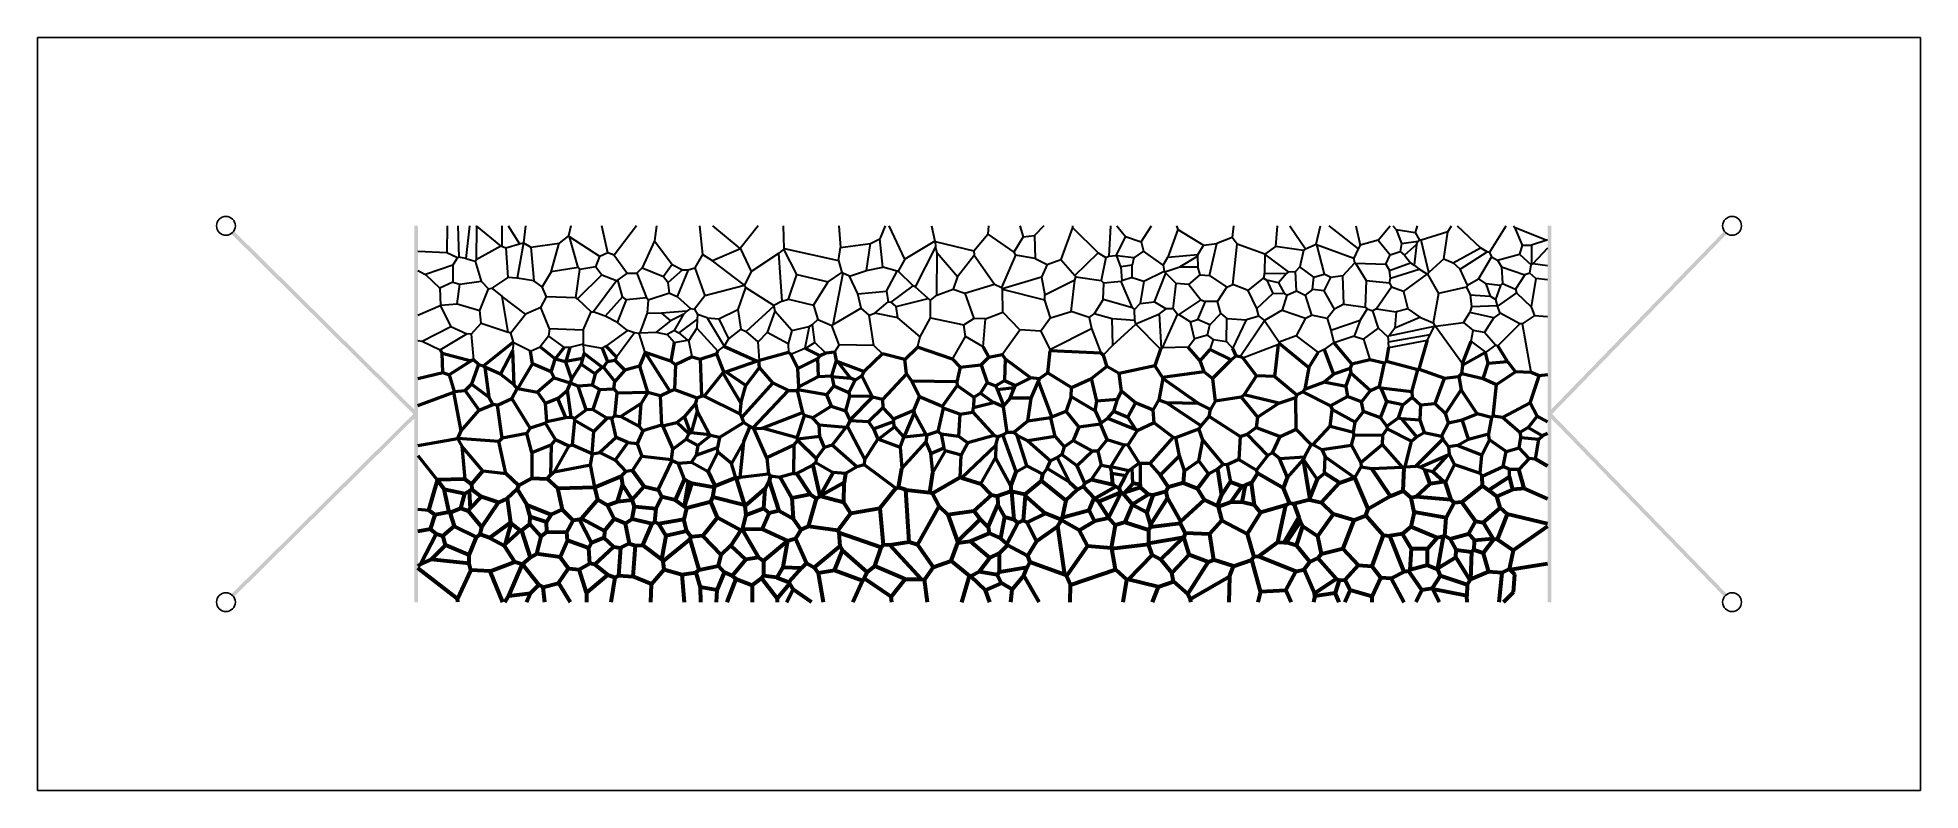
# Model space of a CAD drawing. Header units: metres. Extents: x 0 to 5000, y 0 to 2000.
import ezdxf

# ---------------------------------------------------------------- set-up
doc = ezdxf.new("R2010")
doc.units = ezdxf.units.M

msp = doc.modelspace()

# ---------------------------------------------------------------- hatches: boundary and pattern name
at = {"layer": 'buffer'}
for points in [[(1000, 500), (1010, 500), (1010, 1500), (1000, 1500), (1000, 500)], [(4010, 500), (4020, 500), (4020, 1500), (4010, 1500), (4010, 500)]]:
    msp.add_hatch(color=7, dxfattribs=at).paths.add_polyline_path(points)
at = {"layer": 'connections'}
for points in [[(1008.5, 1003.6), (1001.5, 996.4), (514.2, 1478.9), (521.3, 1486), (1008.5, 1003.6)], [(4018.6, 996.5), (4011.4, 1003.5), (4479, 1485.5), (4486.2, 1478.6), (4018.6, 996.5)], [(1001.5, 1003.6), (1008.5, 996.4), (521.3, 514), (514.2, 521.1), (1001.5, 1003.6)], [(4011.4, 996.5), (4018.6, 1003.5), (4486.2, 521.4), (4479, 514.5), (4011.4, 996.5)]]:
    msp.add_hatch(color=7, dxfattribs=at).paths.add_polyline_path(points)
at = {"layer": 'throats'}
for color, points in [(3, [(1086.9, 1428.7), (1086.6, 1428.7), (1087.3, 1500), (1087.6, 1500), (1086.9, 1428.7)]), (3, [(1118.4, 1416.9), (1118.1, 1416.9), (1115.5, 1500), (1115.8, 1500), (1118.4, 1416.9)]), (3, [(1137.1, 1413.5), (1136.8, 1413.5), (1146.4, 1500), (1146.7, 1500), (1137.1, 1413.5)]), (3, [(1165.4, 1499.9), (1165.6, 1500.1), (1166, 1499.5), (1165.7, 1499.3), (1165.4, 1499.9)]), (3, [(1232.6, 1446.1), (1232.3, 1446.1), (1232.5, 1500), (1232.8, 1500), (1232.6, 1446.1)]), (3, [(1280.2, 1452.5), (1280, 1452.4), (1249.3, 1499.9), (1249.5, 1500.1), (1280.2, 1452.5)]), (3, [(1290.4, 1454.9), (1290.1, 1454.9), (1295.2, 1500), (1295.5, 1500), (1290.4, 1454.9)]), (3, [(1410.3, 1473.6), (1410, 1473.7), (1416.1, 1500), (1416.4, 1500), (1410.3, 1473.6)]), (3, [(1498.6, 1500), (1498.9, 1500), (1514.2, 1428), (1513.9, 1427.9), (1498.6, 1500)]), (3, [(1531.5, 1422.3), (1531.3, 1422.5), (1590.2, 1500.1), (1590.5, 1499.9), (1531.5, 1422.3)]), (3, [(1638.7, 1459.9), (1638.4, 1459.9), (1643.6, 1500), (1643.9, 1500), (1638.7, 1459.9)]), (3, [(1765.7, 1424.1), (1765.4, 1424.1), (1757.6, 1500), (1757.8, 1500), (1765.7, 1424.1)]), (3, [(1792.6, 1499.9), (1792.8, 1500.1), (1866.2, 1440), (1866, 1439.8), (1792.6, 1499.9)]), (3, [(1866.2, 1439.8), (1866, 1440), (1913.8, 1500.1), (1914, 1499.9), (1866.2, 1439.8)]), (3, [(1980.9, 1500), (1981.2, 1500), (1982.6, 1439.8), (1982.3, 1439.8), (1980.9, 1500)]), (3, [(2132, 1442.4), (2131.7, 1442.4), (2127.5, 1500), (2127.8, 1500), (2132, 1442.4)]), (3, [(2236.5, 1465.4), (2236.2, 1465.5), (2251.1, 1500.1), (2251.4, 1499.9), (2236.5, 1465.4)]), (3, [(2261.3, 1499.9), (2261.6, 1500.1), (2303.1, 1411.2), (2302.9, 1411), (2261.3, 1499.9)]), (3, [(2382.8, 1459.3), (2382.5, 1459.2), (2373.9, 1500), (2374.2, 1500), (2382.8, 1459.3)]), (3, [(2523.9, 1477.9), (2523.6, 1477.9), (2525.3, 1500), (2525.6, 1500), (2523.9, 1477.9)]), (3, [(2617.3, 1470.5), (2617.1, 1470.4), (2608.5, 1500), (2608.7, 1500), (2617.3, 1470.5)]), (3, [(2647.7, 1473.9), (2647.5, 1474.1), (2672.5, 1500.1), (2672.8, 1499.9), (2647.7, 1473.9)]), (3, [(2748.2, 1495.6), (2747.9, 1495.6), (2748, 1500), (2748.3, 1500), (2748.2, 1495.6)]), (3, [(2844.5, 1419.5), (2844.2, 1419.6), (2849.2, 1500), (2849.5, 1500), (2844.5, 1419.5)]), (3, [(2888.8, 1471.6), (2888.6, 1471.4), (2866.1, 1499.9), (2866.4, 1500.1), (2888.8, 1471.6)]), (3, [(2957.6, 1500.1), (2957.8, 1499.9), (2930.9, 1457.1), (2930.7, 1457.3), (2957.6, 1500.1)]), (3, [(3028.1, 1490.2), (3027.8, 1490.1), (3024.3, 1499.9), (3024.5, 1500.1), (3028.1, 1490.2)]), (3, [(3172.8, 1469.4), (3172.5, 1469.5), (3175.9, 1500), (3176.2, 1500), (3172.8, 1469.4)]), (3, [(3287.7, 1444.7), (3287.4, 1444.7), (3291.5, 1500), (3291.8, 1500), (3287.7, 1444.7)]), (3, [(3367.5, 1439.3), (3367.3, 1439.1), (3325.6, 1499.9), (3325.8, 1500.1), (3367.5, 1439.3)]), (3, [(3406.8, 1500), (3407.1, 1500), (3395.8, 1450.9), (3395.5, 1450.9), (3406.8, 1500)]), (3, [(3506.7, 1438.6), (3506.5, 1438.4), (3428.8, 1499.9), (3429, 1500.1), (3506.7, 1438.6)]), (3, [(3512.1, 1448.3), (3511.8, 1448.3), (3501, 1500), (3501.2, 1500), (3512.1, 1448.3)]), (3, [(3592.1, 1500.1), (3592.3, 1499.9), (3560.4, 1461.8), (3560.2, 1462), (3592.1, 1500.1)]), (3, [(3607.6, 1490.7), (3607.4, 1490.5), (3598.7, 1499.9), (3598.9, 1500.1), (3607.6, 1490.7)]), (3, [(3658.3, 1481.9), (3658, 1482), (3663.2, 1500), (3663.5, 1500), (3658.3, 1481.9)]), (3, [(3754.3, 1500.1), (3754.6, 1499.9), (3745, 1483.8), (3744.7, 1483.9), (3754.3, 1500.1)]), (3, [(3832.2, 1441.9), (3832, 1441.7), (3770, 1499.9), (3770.2, 1500.1), (3832.2, 1441.9)]), (3, [(3899.9, 1500.1), (3900.2, 1499.9), (3855.5, 1429), (3855.3, 1429.1), (3899.9, 1500.1)]), (3, [(3922.4, 1496.9), (3922.2, 1496.7), (3919.6, 1499.9), (3919.8, 1500.1), (3922.4, 1496.9)]), (3, [(1165.1, 1410), (1164.8, 1410), (1165.7, 1499.4), (1166, 1499.4), (1165.1, 1410)]), (3, [(1230.1, 1446.2), (1229.9, 1445.9), (1165.7, 1499.3), (1165.9, 1499.5), (1230.1, 1446.2)]), (3, [(1280.1, 1452.6), (1280.2, 1452.3), (1243.1, 1441.2), (1243, 1441.4), (1280.1, 1452.6)]), (3, [(1273.4, 1360.8), (1273.1, 1360.9), (1290.1, 1454.9), (1290.4, 1454.9), (1273.4, 1360.8)]), (3, [(1290.2, 1455.1), (1290.3, 1454.8), (1280.2, 1452.3), (1280.1, 1452.6), (1290.2, 1455.1)]), (3, [(1290.3, 1454.8), (1290.2, 1455.1), (1290.2, 1455.1), (1290.3, 1454.8), (1290.3, 1454.8)]), (3, [(1309.7, 1443.6), (1309.6, 1443.3), (1290.2, 1454.8), (1290.3, 1455.1), (1309.7, 1443.6)]), (3, [(1385, 1454.4), (1385, 1454.1), (1309.7, 1443.3), (1309.6, 1443.6), (1385, 1454.4)]), (3, [(1384.9, 1454.2), (1385.2, 1454.2), (1364.2, 1377.5), (1363.9, 1377.6), (1384.9, 1454.2)]), (3, [(1385.1, 1454.1), (1384.9, 1454.3), (1410.1, 1473.8), (1410.2, 1473.6), (1385.1, 1454.1)]), (3, [(1412.3, 1470.6), (1412, 1470.4), (1410, 1473.6), (1410.3, 1473.8), (1412.3, 1470.6)]), (3, [(1412, 1470.4), (1412.3, 1470.5), (1436, 1389.4), (1435.7, 1389.3), (1412, 1470.4)]), (3, [(1412.1, 1470.4), (1412.2, 1470.6), (1493.4, 1418.5), (1493.2, 1418.2), (1412.1, 1470.4)]), (3, [(1605.5, 1388.1), (1605.2, 1388.2), (1638.4, 1460), (1638.7, 1459.9), (1605.5, 1388.1)]), (3, [(1685.5, 1397.6), (1685.3, 1397.4), (1638.4, 1459.8), (1638.6, 1460), (1685.5, 1397.6)]), (3, [(2212.1, 1453.1), (2212.1, 1452.8), (2131.9, 1442.2), (2131.8, 1442.5), (2212.1, 1453.1)]), (3, [(2212, 1452.9), (2212.3, 1452.9), (2201, 1381), (2200.7, 1381.1), (2212, 1452.9)]), (3, [(2236.3, 1465.6), (2236.5, 1465.3), (2212.2, 1452.8), (2212, 1453), (2236.3, 1465.6)]), (3, [(2236.2, 1465.5), (2236.5, 1465.5), (2244.8, 1390), (2244.5, 1390), (2236.2, 1465.5)]), (3, [(2303.1, 1411), (2302.9, 1411.2), (2382.6, 1459.4), (2382.7, 1459.1), (2303.1, 1411)]), (3, [(2383.9, 1458.1), (2383.7, 1457.9), (2382.5, 1459.2), (2382.7, 1459.4), (2383.9, 1458.1)]), (3, [(2385, 1444.5), (2384.7, 1444.5), (2383.7, 1458), (2384, 1458), (2385, 1444.5)]), (3, [(2486.3, 1433.3), (2486.2, 1433.1), (2383.8, 1457.8), (2383.9, 1458.1), (2486.3, 1433.3)]), (3, [(2523.7, 1478), (2523.9, 1477.8), (2486.3, 1433.1), (2486.1, 1433.3), (2523.7, 1478)]), (3, [(2592.4, 1430.1), (2592.2, 1429.9), (2523.7, 1477.8), (2523.9, 1478.1), (2592.4, 1430.1)]), (3, [(2592.4, 1429.9), (2592.2, 1430.1), (2617.1, 1470.5), (2617.3, 1470.4), (2592.4, 1429.9)]), (3, [(2647.6, 1474.2), (2647.6, 1473.9), (2617.2, 1470.3), (2617.2, 1470.6), (2647.6, 1474.2)]), (3, [(2649.8, 1412.9), (2649.5, 1412.9), (2647.5, 1474), (2647.8, 1474), (2649.8, 1412.9)]), (3, [(2717.4, 1410.7), (2717.1, 1410.8), (2747.9, 1495.6), (2748.2, 1495.5), (2717.4, 1410.7)]), (3, [(2816.6, 1428.2), (2816.4, 1428), (2748, 1495.5), (2748.2, 1495.7), (2816.6, 1428.2)]), (3, [(2863.9, 1421.2), (2863.6, 1421.3), (2888.6, 1471.6), (2888.9, 1471.5), (2863.9, 1421.2)]), (3, [(2930.9, 1457.3), (2930.8, 1457), (2888.7, 1471.4), (2888.8, 1471.7), (2930.9, 1457.3)]), (3, [(2936.7, 1432.3), (2936.4, 1432.2), (2930.7, 1457.2), (2931, 1457.2), (2936.7, 1432.3)]), (3, [(3001.9, 1417), (3001.6, 1417.1), (3027.8, 1490.2), (3028.1, 1490.1), (3001.9, 1417)]), (3, [(3096.4, 1449.2), (3096.2, 1448.9), (3027.9, 1490), (3028.1, 1490.3), (3096.4, 1449.2)]), (3, [(3131.3, 1453), (3131.4, 1452.8), (3096.3, 1448.9), (3096.3, 1449.2), (3131.3, 1453)]), (3, [(3131.2, 1452.9), (3131.5, 1452.9), (3112.6, 1368.1), (3112.3, 1368.1), (3131.2, 1452.9)]), (3, [(3131.4, 1452.8), (3131.3, 1453), (3172.6, 1469.6), (3172.7, 1469.3), (3131.4, 1452.8)]), (3, [(3172.6, 1469.4), (3172.8, 1469.5), (3186.1, 1451.3), (3185.8, 1451.1), (3172.6, 1469.4)]), (3, [(3185.8, 1451.2), (3186.1, 1451.2), (3174, 1344), (3173.7, 1344.1), (3185.8, 1451.2)]), (3, [(3185.9, 1451), (3186, 1451.3), (3258.7, 1425.1), (3258.6, 1424.8), (3185.9, 1451)]), (3, [(3395.6, 1451), (3395.7, 1450.8), (3367.5, 1439), (3367.4, 1439.3), (3395.6, 1451)]), (3, [(3396.5, 1450.5), (3396.3, 1450.2), (3395.6, 1450.8), (3395.7, 1451), (3396.5, 1450.5)]), (3, [(3417.2, 1371.7), (3416.9, 1371.6), (3396.2, 1450.3), (3396.5, 1450.4), (3417.2, 1371.7)]), (3, [(3495.8, 1413.9), (3495.7, 1413.6), (3396.3, 1450.2), (3396.4, 1450.5), (3495.8, 1413.9)]), (3, [(3512, 1448.2), (3511.9, 1448.4), (3560.3, 1462), (3560.3, 1461.8), (3512, 1448.2)]), (3, [(3592.4, 1423.2), (3592.1, 1423), (3560.2, 1461.8), (3560.4, 1462), (3592.4, 1423.2)]), (3, [(3622.3, 1453.5), (3622.1, 1453.4), (3607.3, 1490.6), (3607.6, 1490.7), (3622.3, 1453.5)]), (3, [(3658.2, 1482.1), (3658.1, 1481.8), (3607.5, 1490.5), (3607.5, 1490.8), (3658.2, 1482.1)]), (3, [(3618.6, 1431.3), (3618.3, 1431.4), (3622.1, 1453.5), (3622.4, 1453.4), (3618.6, 1431.3)]), (3, [(3665.8, 1459.3), (3665.9, 1459), (3622.2, 1453.3), (3622.2, 1453.6), (3665.8, 1459.3)]), (3, [(3629.7, 1421.9), (3629.5, 1422.1), (3661.9, 1450.3), (3662.1, 1450.1), (3629.7, 1421.9)]), (3, [(3656.2, 1395.8), (3655.9, 1395.8), (3661.9, 1450.2), (3662.2, 1450.2), (3656.2, 1395.8)]), (3, [(3670.4, 1462.3), (3670.1, 1462.2), (3658, 1481.9), (3658.3, 1482), (3670.4, 1462.3)]), (3, [(3665.7, 1459.2), (3666, 1459.1), (3662.2, 1450.1), (3661.9, 1450.2), (3665.7, 1459.2)]), (3, [(3666, 1459), (3665.8, 1459.3), (3670.2, 1462.4), (3670.3, 1462.1), (3666, 1459)]), (3, [(3670.2, 1462.1), (3670.3, 1462.4), (3674.2, 1461.8), (3674.1, 1461.5), (3670.2, 1462.1)]), (3, [(3674, 1461.7), (3674.3, 1461.7), (3694.4, 1376.4), (3694.1, 1376.3), (3674, 1461.7)]), (3, [(3674.2, 1461.6), (3674.1, 1461.8), (3744.8, 1484), (3744.9, 1483.7), (3674.2, 1461.6)]), (3, [(3744.7, 1483.9), (3745, 1483.8), (3735, 1412.2), (3734.7, 1412.3), (3744.7, 1483.9)]), (3, [(3942.3, 1449), (3942, 1448.9), (3922.2, 1496.7), (3922.5, 1496.8), (3942.3, 1449)]), (3, [(4008.1, 1462.3), (4008, 1462), (3922.3, 1496.6), (3922.4, 1496.9), (4008.1, 1462.3)]), (3, [(3967.6, 1448.6), (3967.5, 1448.9), (4008, 1462.3), (4008.1, 1462), (3967.6, 1448.6)]), (3, [(4008.1, 1462), (4008.1, 1462.3), (4010, 1462.3), (4010, 1462), (4008.1, 1462)]), (3, [(1086.8, 1428.8), (1086.8, 1428.5), (1010, 1432.2), (1010, 1432.5), (1086.8, 1428.8)]), (3, [(1115.3, 1416.2), (1115.2, 1415.9), (1086.7, 1428.5), (1086.8, 1428.8), (1115.3, 1416.2)]), (3, [(1102.5, 1395.2), (1102.2, 1395.4), (1115.1, 1416.1), (1115.4, 1416), (1102.5, 1395.2)]), (3, [(1118.2, 1417), (1118.3, 1416.7), (1115.3, 1415.9), (1115.2, 1416.2), (1118.2, 1417)]), (3, [(1118.2, 1416.7), (1118.2, 1417), (1137, 1413.6), (1136.9, 1413.3), (1118.2, 1416.7)]), (3, [(1161.5, 1405.9), (1161.4, 1405.6), (1136.9, 1413.3), (1137, 1413.6), (1161.5, 1405.9)]), (3, [(1164.8, 1410.1), (1165, 1409.9), (1161.6, 1405.7), (1161.3, 1405.9), (1164.8, 1410.1)]), (3, [(1178.2, 1352.7), (1177.9, 1352.6), (1161.3, 1405.7), (1161.6, 1405.8), (1178.2, 1352.7)]), (3, [(1165, 1409.9), (1164.8, 1410.1), (1229.9, 1446.2), (1230.1, 1445.9), (1165, 1409.9)]), (3, [(1232.4, 1446.2), (1232.4, 1445.9), (1230, 1445.9), (1230, 1446.2), (1232.4, 1446.2)]), (3, [(1243.1, 1441.4), (1243, 1441.2), (1232.4, 1446), (1232.5, 1446.2), (1243.1, 1441.4)]), (3, [(1249.1, 1362.8), (1248.8, 1362.8), (1242.9, 1441.3), (1243.2, 1441.3), (1249.1, 1362.8)]), (3, [(1318, 1354.2), (1317.7, 1354.2), (1309.5, 1443.4), (1309.8, 1443.5), (1318, 1354.2)]), (3, [(1493.2, 1418.4), (1493.4, 1418.3), (1482.4, 1391), (1482.1, 1391.1), (1493.2, 1418.4)]), (3, [(1493.4, 1418.2), (1493.2, 1418.5), (1514, 1428.1), (1514.1, 1427.8), (1493.4, 1418.2)]), (3, [(1514, 1427.8), (1514.1, 1428.1), (1531.4, 1422.6), (1531.3, 1422.3), (1514, 1427.8)]), (3, [(1565.9, 1374.3), (1565.7, 1374.1), (1531.3, 1422.3), (1531.5, 1422.5), (1565.9, 1374.3)]), (3, [(1745.4, 1388.6), (1745.2, 1388.8), (1765.4, 1424.2), (1765.7, 1424), (1745.4, 1388.6)]), (3, [(1765.5, 1424), (1765.6, 1424.2), (1791.9, 1407.4), (1791.7, 1407.1), (1765.5, 1424)]), (3, [(1791.7, 1407.1), (1791.9, 1407.4), (1877, 1342), (1876.8, 1341.7), (1791.7, 1407.1)]), (3, [(1791.9, 1407.1), (1791.8, 1407.4), (1866.3, 1439.3), (1866.4, 1439), (1791.9, 1407.1)]), (3, [(1866.5, 1439.2), (1866.2, 1439.1), (1866, 1439.8), (1866.2, 1439.9), (1866.5, 1439.2)]), (3, [(1894.9, 1378.8), (1894.6, 1378.6), (1866.2, 1439.1), (1866.5, 1439.2), (1894.9, 1378.8)]), (3, [(1968.5, 1427.4), (1968.6, 1427.1), (1894.9, 1378.6), (1894.7, 1378.8), (1968.5, 1427.4)]), (3, [(1968.4, 1427.3), (1968.7, 1427.3), (1977.7, 1299.7), (1977.4, 1299.6), (1968.4, 1427.3)]), (3, [(1968.7, 1427.2), (1968.5, 1427.4), (1981.5, 1438.1), (1981.7, 1437.8), (1968.7, 1427.2)]), (3, [(1981.8, 1437.9), (1981.5, 1438), (1982.3, 1439.9), (1982.6, 1439.7), (1981.8, 1437.9)]), (3, [(1981.5, 1437.9), (1981.8, 1438), (2016, 1370.7), (2015.8, 1370.5), (1981.5, 1437.9)]), (3, [(2126.8, 1408.3), (2126.7, 1408), (1982.4, 1439.7), (1982.5, 1439.9), (2126.8, 1408.3)]), (3, [(2131.7, 1442.4), (2132, 1442.4), (2126.9, 1408.2), (2126.6, 1408.2), (2131.7, 1442.4)]), (3, [(2136.2, 1376.1), (2135.9, 1376), (2126.6, 1408.1), (2126.9, 1408.2), (2136.2, 1376.1)]), (3, [(2285.7, 1379.7), (2285.4, 1379.8), (2302.9, 1411.2), (2303.1, 1411), (2285.7, 1379.7)]), (3, [(2330.2, 1337.5), (2330, 1337.6), (2384.7, 1444.5), (2385, 1444.4), (2330.2, 1337.5)]), (3, [(2384.7, 1444.4), (2385, 1444.5), (2388.6, 1428.6), (2388.3, 1428.5), (2384.7, 1444.4)]), (3, [(2388.3, 1428.5), (2388.6, 1428.5), (2387.9, 1316), (2387.6, 1316), (2388.3, 1428.5)]), (3, [(2443.1, 1365.5), (2442.8, 1365.3), (2388.4, 1428.4), (2388.6, 1428.6), (2443.1, 1365.5)]), (3, [(2487.1, 1422.4), (2487.3, 1422.2), (2443.1, 1365.3), (2442.8, 1365.5), (2487.1, 1422.4)]), (3, [(2487.3, 1422.3), (2487, 1422.3), (2486.1, 1433.2), (2486.4, 1433.2), (2487.3, 1422.3)]), (3, [(2541, 1345), (2540.7, 1344.8), (2487.1, 1422.2), (2487.3, 1422.4), (2541, 1345)]), (3, [(2559.8, 1336.4), (2559.6, 1336.5), (2596.8, 1421.6), (2597.1, 1421.5), (2559.8, 1336.4)]), (3, [(2597.1, 1421.6), (2596.8, 1421.5), (2592.2, 1429.9), (2592.4, 1430.1), (2597.1, 1421.6)]), (3, [(2596.9, 1421.4), (2597, 1421.7), (2649.6, 1413.1), (2649.6, 1412.8), (2596.9, 1421.4)]), (3, [(2680.6, 1396.9), (2680.5, 1396.6), (2649.5, 1412.8), (2649.7, 1413.1), (2680.6, 1396.9)]), (3, [(2717.2, 1410.9), (2717.3, 1410.6), (2680.6, 1396.6), (2680.5, 1396.9), (2717.2, 1410.9)]), (3, [(2754.9, 1367.8), (2754.6, 1367.6), (2717.1, 1410.7), (2717.4, 1410.9), (2754.9, 1367.8)]), (3, [(2816.4, 1428.2), (2816.6, 1428), (2754.9, 1367.6), (2754.7, 1367.8), (2816.4, 1428.2)]), (3, [(2836.5, 1415.9), (2836.4, 1415.6), (2816.4, 1428), (2816.6, 1428.3), (2836.5, 1415.9)]), (3, [(2824.9, 1354.9), (2824.6, 1355), (2836.3, 1415.8), (2836.6, 1415.7), (2824.9, 1354.9)]), (3, [(2844.3, 1419.7), (2844.4, 1419.4), (2836.5, 1415.6), (2836.4, 1415.9), (2844.3, 1419.7)]), (3, [(2863.8, 1421.4), (2863.8, 1421.1), (2844.4, 1419.4), (2844.4, 1419.7), (2863.8, 1421.4)]), (3, [(2865.9, 1420.3), (2865.7, 1420.1), (2863.7, 1421.1), (2863.8, 1421.4), (2865.9, 1420.3)]), (3, [(2865.7, 1420.1), (2865.9, 1420.3), (2877.2, 1391.5), (2876.9, 1391.3), (2865.7, 1420.1)]), (3, [(2865.8, 1420), (2865.8, 1420.3), (2910.9, 1415.1), (2910.9, 1414.8), (2865.8, 1420)]), (3, [(2907.3, 1395.6), (2907, 1395.6), (2910.7, 1415), (2911, 1414.9), (2907.3, 1395.6)]), (3, [(2911, 1414.8), (2910.8, 1415.1), (2936.5, 1432.4), (2936.6, 1432.1), (2911, 1414.8)]), (3, [(2936.5, 1432.1), (2936.6, 1432.4), (2989.1, 1395.2), (2988.9, 1395), (2936.5, 1432.1)]), (3, [(3001.7, 1417.1), (3001.9, 1416.9), (2989.2, 1395), (2988.9, 1395.2), (3001.7, 1417.1)]), (3, [(3081.2, 1423.8), (3081.3, 1423.5), (3001.8, 1416.9), (3001.8, 1417.2), (3081.2, 1423.8)]), (3, [(3080.1, 1419.6), (3080.2, 1419.3), (3033.7, 1391.2), (3033.6, 1391.4), (3080.1, 1419.6)]), (3, [(3080.3, 1419.4), (3080, 1419.5), (3081.1, 1423.7), (3081.4, 1423.6), (3080.3, 1419.4)]), (3, [(3081.5, 1390.8), (3081.2, 1390.8), (3080, 1419.4), (3080.3, 1419.5), (3081.5, 1390.8)]), (3, [(3081.4, 1423.6), (3081.1, 1423.7), (3096.1, 1449.1), (3096.4, 1448.9), (3081.4, 1423.6)]), (3, [(3257.9, 1373.8), (3257.6, 1373.8), (3258.7, 1424.4), (3259, 1424.4), (3257.9, 1373.8)]), (3, [(3259, 1424.4), (3258.7, 1424.3), (3258.5, 1424.9), (3258.8, 1425), (3259, 1424.4)]), (3, [(3258.8, 1424.8), (3258.6, 1425.1), (3287.5, 1444.8), (3287.6, 1444.6), (3258.8, 1424.8)]), (3, [(3258.8, 1424.2), (3258.9, 1424.5), (3322.3, 1377.6), (3322.1, 1377.4), (3258.8, 1424.2)]), (3, [(3287.5, 1444.5), (3287.6, 1444.8), (3361.9, 1434.9), (3361.9, 1434.6), (3287.5, 1444.5)]), (3, [(3352.2, 1390.9), (3351.9, 1391), (3361.8, 1434.8), (3362.1, 1434.7), (3352.2, 1390.9)]), (3, [(3362, 1434.6), (3361.8, 1434.9), (3367.3, 1439.3), (3367.5, 1439.1), (3362, 1434.6)]), (3, [(3498.3, 1402.1), (3498.5, 1401.9), (3466.4, 1367.3), (3466.2, 1367.5), (3498.3, 1402.1)]), (3, [(3495.6, 1413.8), (3495.9, 1413.8), (3498.5, 1402), (3498.2, 1401.9), (3495.6, 1413.8)]), (3, [(3495.9, 1413.7), (3495.7, 1413.8), (3506.4, 1438.6), (3506.7, 1438.4), (3495.9, 1413.7)]), (3, [(3498.3, 1401.8), (3498.5, 1402.1), (3500.2, 1400.8), (3500, 1400.6), (3498.3, 1401.8)]), (3, [(3528.2, 1354.7), (3528, 1354.5), (3500, 1400.6), (3500.3, 1400.8), (3528.2, 1354.7)]), (3, [(3580.6, 1397.9), (3580.6, 1397.6), (3500.1, 1400.5), (3500.1, 1400.8), (3580.6, 1397.9)]), (3, [(3506.7, 1438.4), (3506.4, 1438.6), (3511.8, 1448.4), (3512, 1448.2), (3506.7, 1438.4)]), (3, [(3592.1, 1423.2), (3592.4, 1423.1), (3580.7, 1397.7), (3580.4, 1397.9), (3592.1, 1423.2)]), (3, [(3646.3, 1401.5), (3646.4, 1401.2), (3590.4, 1381.2), (3590.3, 1381.5), (3646.3, 1401.5)]), (3, [(3618.4, 1431.5), (3618.5, 1431.2), (3592.3, 1423), (3592.2, 1423.3), (3618.4, 1431.5)]), (3, [(3629.7, 1422.1), (3629.5, 1421.9), (3618.3, 1431.2), (3618.5, 1431.5), (3629.7, 1422.1)]), (3, [(3646.4, 1401.5), (3646.2, 1401.3), (3629.5, 1421.9), (3629.7, 1422.1), (3646.4, 1401.5)]), (3, [(3656.1, 1395.9), (3655.9, 1395.7), (3646.2, 1401.2), (3646.4, 1401.5), (3656.1, 1395.9)]), (3, [(3694.4, 1376.3), (3694.2, 1376.5), (3734.8, 1412.3), (3735, 1412.1), (3694.4, 1376.3)]), (3, [(3759.2, 1401.6), (3759.1, 1401.3), (3734.8, 1412.1), (3734.9, 1412.4), (3759.2, 1401.6)]), (3, [(3832, 1441.9), (3832.2, 1441.7), (3759.2, 1401.3), (3759, 1401.5), (3832, 1441.9)]), (3, [(3759, 1401.3), (3759.2, 1401.5), (3778.3, 1384.7), (3778.1, 1384.5), (3759, 1401.3)]), (3, [(3849.1, 1431.5), (3849.3, 1431.2), (3778.3, 1384.4), (3778.2, 1384.7), (3849.1, 1431.5)]), (3, [(3826.7, 1359.1), (3826.5, 1359.2), (3861, 1417.9), (3861.3, 1417.8), (3826.7, 1359.1)]), (3, [(3832, 1441.7), (3832.2, 1441.9), (3849.3, 1431.5), (3849.1, 1431.2), (3832, 1441.7)]), (3, [(3849.2, 1431.2), (3849.3, 1431.5), (3855.4, 1429.2), (3855.3, 1428.9), (3849.2, 1431.2)]), (3, [(3861.3, 1417.9), (3861, 1417.8), (3855.3, 1429), (3855.5, 1429.1), (3861.3, 1417.9)]), (3, [(3876.9, 1408.6), (3876.8, 1408.3), (3861.1, 1417.7), (3861.2, 1418), (3876.9, 1408.6)]), (3, [(3887.7, 1391.2), (3887.4, 1391.1), (3876.7, 1408.4), (3877, 1408.6), (3887.7, 1391.2)]), (3, [(3935, 1425.2), (3935.1, 1424.9), (3876.9, 1408.3), (3876.8, 1408.6), (3935, 1425.2)]), (3, [(3935.2, 1425), (3934.9, 1425.1), (3942, 1449), (3942.3, 1448.9), (3935.2, 1425)]), (3, [(3966.8, 1396.8), (3966.6, 1396.6), (3935, 1425), (3935.2, 1425.2), (3966.8, 1396.8)]), (3, [(3967.6, 1448.9), (3967.6, 1448.6), (3942.1, 1448.8), (3942.1, 1449.1), (3967.6, 1448.9)]), (3, [(3967.3, 1397.1), (3967, 1397.1), (3967.4, 1448.7), (3967.7, 1448.7), (3967.3, 1397.1)]), (3, [(3970.8, 1399.2), (3970.6, 1399.4), (4009.9, 1440.4), (4010.1, 1440.2), (3970.8, 1399.2)]), (3, [(1030.2, 1371.1), (1030.1, 1370.9), (1009.9, 1381.5), (1010.1, 1381.8), (1030.2, 1371.1)]), (3, [(1030.2, 1370.9), (1030.1, 1371.2), (1102.3, 1395.5), (1102.4, 1395.2), (1030.2, 1370.9)]), (3, [(1067.8, 1334), (1067.6, 1333.8), (1030.1, 1370.9), (1030.3, 1371.1), (1067.8, 1334)]), (3, [(1067.7, 1333.8), (1067.6, 1334.1), (1102.4, 1350.2), (1102.5, 1349.9), (1067.7, 1333.8)]), (3, [(1102.6, 1350), (1102.3, 1350), (1102.2, 1395.3), (1102.5, 1395.3), (1102.6, 1350)]), (3, [(1121.3, 1345.3), (1121.3, 1345), (1102.4, 1349.9), (1102.5, 1350.2), (1121.3, 1345.3)]), (3, [(1178, 1352.8), (1178, 1352.5), (1121.3, 1345), (1121.3, 1345.3), (1178, 1352.8)]), (3, [(1197.6, 1332.8), (1197.4, 1332.6), (1177.9, 1352.6), (1178.1, 1352.8), (1197.6, 1332.8)]), (3, [(1206.4, 1334.3), (1206.2, 1334.6), (1248.9, 1362.9), (1249, 1362.7), (1206.4, 1334.3)]), (3, [(1248.9, 1362.6), (1249, 1362.9), (1273.2, 1361), (1273.2, 1360.7), (1248.9, 1362.6)]), (3, [(1273.2, 1360.7), (1273.2, 1361), (1317.9, 1354.3), (1317.9, 1354), (1273.2, 1360.7)]), (3, [(1317.8, 1354.1), (1318, 1354.3), (1340.2, 1337.9), (1340, 1337.6), (1317.8, 1354.1)]), (3, [(1340.3, 1337.7), (1340, 1337.8), (1363.9, 1377.7), (1364.2, 1377.5), (1340.3, 1337.7)]), (3, [(1364, 1377.4), (1364, 1377.7), (1435.9, 1389.5), (1435.9, 1389.2), (1364, 1377.4)]), (3, [(1439.6, 1383.6), (1439.9, 1383.6), (1429.8, 1308.3), (1429.5, 1308.4), (1439.6, 1383.6)]), (3, [(1434.2, 1305.5), (1434, 1305.7), (1497.8, 1370.1), (1498, 1369.9), (1434.2, 1305.5)]), (3, [(1435.8, 1389.3), (1436, 1389.4), (1439.8, 1383.7), (1439.6, 1383.5), (1435.8, 1389.3)]), (3, [(1439.7, 1383.5), (1439.7, 1383.8), (1482.2, 1391.2), (1482.3, 1390.9), (1439.7, 1383.5)]), (3, [(1537.3, 1355.1), (1537.6, 1354.9), (1475.5, 1271.6), (1475.3, 1271.8), (1537.3, 1355.1)]), (3, [(1498, 1370.1), (1497.8, 1369.9), (1482.1, 1391), (1482.4, 1391.1), (1498, 1370.1)]), (3, [(1537.5, 1355.2), (1537.4, 1354.9), (1497.9, 1369.9), (1498, 1370.1), (1537.5, 1355.2)]), (3, [(1540.5, 1356.2), (1540.6, 1355.9), (1537.5, 1354.9), (1537.4, 1355.2), (1540.5, 1356.2)]), (3, [(1540.4, 1356), (1540.7, 1356.1), (1553.5, 1311.5), (1553.2, 1311.4), (1540.4, 1356)]), (3, [(1540.6, 1355.9), (1540.5, 1356.2), (1565.7, 1374.3), (1565.9, 1374.1), (1540.6, 1355.9)]), (3, [(1591.6, 1374.6), (1591.6, 1374.3), (1565.8, 1374.1), (1565.8, 1374.4), (1591.6, 1374.6)]), (3, [(1591.7, 1374.4), (1591.5, 1374.6), (1605.2, 1388.3), (1605.5, 1388.1), (1591.7, 1374.4)]), (3, [(1617.2, 1308.5), (1617, 1308.4), (1591.5, 1374.4), (1591.8, 1374.5), (1617.2, 1308.5)]), (3, [(1662.3, 1365.2), (1662.2, 1364.9), (1605.3, 1388), (1605.4, 1388.3), (1662.3, 1365.2)]), (3, [(1662.4, 1365), (1662.1, 1365.2), (1685.3, 1397.6), (1685.5, 1397.4), (1662.4, 1365)]), (3, [(1674.9, 1349.8), (1674.7, 1349.6), (1662.1, 1365), (1662.4, 1365.2), (1674.9, 1349.8)]), (3, [(1674.9, 1349.6), (1674.7, 1349.8), (1712.9, 1383.4), (1713.1, 1383.2), (1674.9, 1349.6)]), (3, [(1713, 1383.5), (1712.9, 1383.2), (1685.4, 1397.4), (1685.5, 1397.7), (1713, 1383.5)]), (3, [(1698.5, 1312.5), (1698.2, 1312.6), (1727.9, 1382.9), (1728.1, 1382.8), (1698.5, 1312.5)]), (3, [(1728, 1383), (1728, 1382.7), (1713, 1383.2), (1713, 1383.5), (1728, 1383)]), (3, [(1745.2, 1388.8), (1745.3, 1388.5), (1728, 1382.7), (1727.9, 1383), (1745.2, 1388.8)]), (3, [(1771.6, 1314.4), (1771.4, 1314.3), (1745.2, 1388.6), (1745.4, 1388.7), (1771.6, 1314.4)]), (3, [(1877, 1341.8), (1876.8, 1341.9), (1894.6, 1378.8), (1894.9, 1378.6), (1877, 1341.8)]), (3, [(2015.8, 1370.7), (2016, 1370.6), (1994.2, 1305.3), (1993.9, 1305.4), (2015.8, 1370.7)]), (3, [(2099.1, 1351.6), (2099.1, 1351.3), (2015.9, 1370.5), (2015.9, 1370.8), (2099.1, 1351.6)]), (3, [(2099, 1351.6), (2099.2, 1351.4), (2060.4, 1288.9), (2060.1, 1289), (2099, 1351.6)]), (3, [(2136, 1376.2), (2136.1, 1376), (2099.2, 1351.4), (2099, 1351.6), (2136, 1376.2)]), (3, [(2112.2, 1237.1), (2111.9, 1237.1), (2138.5, 1374.6), (2138.8, 1374.6), (2112.2, 1237.1)]), (3, [(2138.7, 1374.7), (2138.5, 1374.5), (2136, 1376), (2136.1, 1376.2), (2138.7, 1374.7)]), (3, [(2138.5, 1374.4), (2138.7, 1374.7), (2155.8, 1366.1), (2155.7, 1365.9), (2138.5, 1374.4)]), (3, [(2155.6, 1365.9), (2155.9, 1366.1), (2178.5, 1319.3), (2178.2, 1319.2), (2155.6, 1365.9)]), (3, [(2200.8, 1381.2), (2200.9, 1380.9), (2155.8, 1365.9), (2155.7, 1366.1), (2200.8, 1381.2)]), (3, [(2244.6, 1390.1), (2244.7, 1389.8), (2200.9, 1380.9), (2200.8, 1381.2), (2244.6, 1390.1)]), (3, [(2244.6, 1389.8), (2244.7, 1390.1), (2282.5, 1379.6), (2282.5, 1379.3), (2244.6, 1389.8)]), (3, [(2282.4, 1379.6), (2282.6, 1379.4), (2254.3, 1326.7), (2254, 1326.9), (2282.4, 1379.6)]), (3, [(2282.5, 1379.3), (2282.5, 1379.6), (2285.5, 1379.9), (2285.6, 1379.6), (2282.5, 1379.3)]), (3, [(2325.5, 1340.6), (2325.3, 1340.4), (2285.5, 1379.7), (2285.7, 1379.9), (2325.5, 1340.6)]), (3, [(2431.5, 1331.7), (2431.2, 1331.8), (2442.8, 1365.5), (2443.1, 1365.4), (2431.5, 1331.7)]), (3, [(2562.2, 1332.5), (2562.1, 1332.8), (2666.1, 1363.5), (2666.2, 1363.2), (2562.2, 1332.5)]), (3, [(2666.3, 1363.3), (2666, 1363.4), (2680.4, 1396.8), (2680.7, 1396.7), (2666.3, 1363.3)]), (3, [(2674.8, 1315.4), (2674.5, 1315.3), (2666, 1363.3), (2666.3, 1363.4), (2674.8, 1315.4)]), (3, [(2674.8, 1315.2), (2674.6, 1315.5), (2754.4, 1355.4), (2754.5, 1355.1), (2674.8, 1315.2)]), (3, [(2754.3, 1355.3), (2754.6, 1355.2), (2744.8, 1272.5), (2744.5, 1272.5), (2754.3, 1355.3)]), (3, [(2756.8, 1364.5), (2757.1, 1364.4), (2754.6, 1355.2), (2754.3, 1355.3), (2756.8, 1364.5)]), (3, [(2754.6, 1367.7), (2754.9, 1367.8), (2757.1, 1364.5), (2756.8, 1364.3), (2754.6, 1367.7)]), (3, [(2824.8, 1355.1), (2824.7, 1354.8), (2756.9, 1364.3), (2757, 1364.6), (2824.8, 1355.1)]), (3, [(2824.6, 1354.8), (2824.9, 1355), (2831.3, 1347.8), (2831.1, 1347.6), (2824.6, 1354.8)]), (3, [(2831.2, 1347.5), (2831.2, 1347.8), (2877.5, 1352.2), (2877.5, 1351.9), (2831.2, 1347.5)]), (3, [(2879.7, 1353.5), (2879.4, 1353.5), (2876.9, 1391.4), (2877.2, 1391.4), (2879.7, 1353.5)]), (3, [(2877.1, 1391.3), (2877.1, 1391.5), (2907.1, 1395.7), (2907.2, 1395.4), (2877.1, 1391.3)]), (3, [(2879.4, 1353.6), (2879.6, 1353.4), (2877.6, 1351.9), (2877.4, 1352.2), (2879.4, 1353.6)]), (3, [(2877.4, 1352), (2877.6, 1352.1), (2907.7, 1281.9), (2907.4, 1281.8), (2877.4, 1352)]), (3, [(2879.6, 1353.3), (2879.5, 1353.6), (2906.9, 1362.4), (2907, 1362.2), (2879.6, 1353.3)]), (3, [(2907, 1395.6), (2907.3, 1395.6), (2907.1, 1362.3), (2906.8, 1362.3), (2907, 1395.6)]), (3, [(2938.2, 1353.2), (2938.1, 1352.9), (2906.9, 1362.2), (2907, 1362.4), (2938.2, 1353.2)]), (3, [(2928.1, 1293.4), (2927.8, 1293.4), (2938, 1353.1), (2938.3, 1353), (2928.1, 1293.4)]), (3, [(2991.9, 1379.4), (2992, 1379.2), (2938.2, 1352.9), (2938.1, 1353.2), (2991.9, 1379.4)]), (3, [(2995.6, 1374.4), (2995.9, 1374.3), (2966.1, 1298.3), (2965.8, 1298.4), (2995.6, 1374.4)]), (3, [(2992.1, 1379.3), (2991.8, 1379.3), (2988.9, 1395.1), (2989.2, 1395.1), (2992.1, 1379.3)]), (3, [(2994, 1377.4), (2993.8, 1377.2), (2991.8, 1379.2), (2992, 1379.4), (2994, 1377.4)]), (3, [(2995.9, 1374.5), (2995.7, 1374.3), (2993.8, 1377.2), (2994, 1377.4), (2995.9, 1374.5)]), (3, [(3033.6, 1391.4), (3033.7, 1391.2), (2994, 1377.2), (2993.9, 1377.4), (3033.6, 1391.4)]), (3, [(2995.7, 1374.3), (2995.9, 1374.5), (3023.9, 1347.2), (3023.7, 1347), (2995.7, 1374.3)]), (3, [(3081.4, 1391), (3081.4, 1390.7), (3033.7, 1391.2), (3033.7, 1391.5), (3081.4, 1391)]), (3, [(3087.7, 1369.6), (3087.8, 1369.4), (3057.3, 1343.7), (3057.1, 1343.9), (3087.7, 1369.6)]), (3, [(3081.2, 1390.8), (3081.5, 1390.9), (3087.9, 1369.6), (3087.6, 1369.5), (3081.2, 1390.8)]), (3, [(3112.5, 1368.2), (3112.4, 1367.9), (3087.7, 1369.4), (3087.8, 1369.7), (3112.5, 1368.2)]), (3, [(3158.2, 1336.9), (3158, 1336.6), (3112.4, 1368), (3112.5, 1368.2), (3158.2, 1336.9)]), (3, [(3255.2, 1361.1), (3255.4, 1360.9), (3214.6, 1327.9), (3214.4, 1328.2), (3255.2, 1361.1)]), (3, [(3255.5, 1361), (3255.2, 1361), (3257.6, 1373.8), (3257.9, 1373.8), (3255.5, 1361)]), (3, [(3264.2, 1356), (3264.1, 1355.8), (3255.3, 1360.9), (3255.4, 1361.1), (3264.2, 1356)]), (3, [(3317, 1373.9), (3317, 1373.6), (3257.8, 1373.6), (3257.8, 1373.9), (3317, 1373.9)]), (3, [(3280.6, 1319.9), (3280.3, 1319.8), (3264, 1355.8), (3264.3, 1356), (3280.6, 1319.9)]), (3, [(3264.1, 1355.7), (3264.2, 1356), (3295.5, 1348.7), (3295.4, 1348.4), (3264.1, 1355.7)]), (3, [(3295.6, 1348.5), (3295.3, 1348.7), (3316.9, 1373.8), (3317.1, 1373.6), (3295.6, 1348.5)]), (3, [(3317.1, 1373.6), (3316.9, 1373.9), (3322.1, 1377.6), (3322.3, 1377.4), (3317.1, 1373.6)]), (3, [(3340.6, 1378.7), (3340.6, 1378.4), (3322.2, 1377.3), (3322.2, 1377.6), (3340.6, 1378.7)]), (3, [(3340.4, 1378.5), (3340.7, 1378.6), (3343.2, 1326.9), (3342.9, 1326.9), (3340.4, 1378.5)]), (3, [(3340.7, 1378.5), (3340.5, 1378.7), (3351.9, 1391.1), (3352.1, 1390.9), (3340.7, 1378.5)]), (3, [(3351.9, 1390.8), (3352.1, 1391.1), (3389.5, 1363.3), (3389.3, 1363), (3351.9, 1390.8)]), (3, [(3389.3, 1363.2), (3389.6, 1363.1), (3385.5, 1330.8), (3385.2, 1330.8), (3389.3, 1363.2)]), (3, [(3417, 1371.8), (3417.1, 1371.5), (3389.5, 1363), (3389.4, 1363.3), (3417, 1371.8)]), (3, [(3434.6, 1363.1), (3434.8, 1363), (3416.7, 1327.3), (3416.4, 1327.4), (3434.6, 1363.1)]), (3, [(3417, 1371.5), (3417.1, 1371.8), (3434.8, 1363.2), (3434.6, 1362.9), (3417, 1371.5)]), (3, [(3434.7, 1362.9), (3434.7, 1363.2), (3466.3, 1367.6), (3466.3, 1367.3), (3434.7, 1362.9)]), (3, [(3466.2, 1367.4), (3466.5, 1367.4), (3469.3, 1292.2), (3469, 1292.2), (3466.2, 1367.4)]), (3, [(3525.4, 1284.1), (3525.1, 1284.1), (3527.9, 1354.6), (3528.2, 1354.6), (3525.4, 1284.1)]), (3, [(3590.5, 1348.5), (3590.5, 1348.2), (3528.1, 1354.4), (3528.1, 1354.7), (3590.5, 1348.5)]), (3, [(3590.5, 1381.4), (3590.3, 1381.2), (3580.4, 1397.7), (3580.7, 1397.9), (3590.5, 1381.4)]), (3, [(3590.2, 1381.3), (3590.5, 1381.3), (3592.8, 1361), (3592.5, 1361), (3590.2, 1381.3)]), (3, [(3592.5, 1361), (3592.8, 1361), (3590.7, 1348.4), (3590.4, 1348.4), (3592.5, 1361)]), (3, [(3669, 1384.6), (3669.1, 1384.3), (3592.7, 1360.8), (3592.6, 1361.1), (3669, 1384.6)]), (3, [(3690.4, 1371.9), (3690.6, 1371.7), (3627.5, 1325.5), (3627.3, 1325.7), (3690.4, 1371.9)]), (3, [(3669.1, 1384.6), (3668.9, 1384.4), (3655.9, 1395.7), (3656.1, 1395.9), (3669.1, 1384.6)]), (3, [(3669, 1384.3), (3669.1, 1384.6), (3690.6, 1371.9), (3690.4, 1371.7), (3669, 1384.3)]), (3, [(3690.5, 1371.6), (3690.5, 1371.9), (3690.8, 1371.9), (3690.8, 1371.6), (3690.5, 1371.6)]), (3, [(3690.9, 1371.7), (3690.7, 1371.9), (3694.2, 1376.5), (3694.4, 1376.3), (3690.9, 1371.7)]), (3, [(3720.1, 1320.3), (3719.8, 1320.1), (3690.7, 1371.7), (3690.9, 1371.8), (3720.1, 1320.3)]), (3, [(3778.1, 1384.5), (3778.4, 1384.6), (3797.5, 1342), (3797.3, 1341.8), (3778.1, 1384.5)]), (3, [(3826.5, 1359.3), (3826.7, 1359), (3797.5, 1341.8), (3797.3, 1342), (3826.5, 1359.3)]), (3, [(3845.8, 1346.2), (3845.6, 1345.9), (3826.5, 1359), (3826.7, 1359.3), (3845.8, 1346.2)]), (3, [(3890.9, 1346.6), (3890.6, 1346.6), (3887.4, 1391.1), (3887.7, 1391.1), (3890.9, 1346.6)]), (3, [(3949.9, 1369.7), (3949.8, 1369.4), (3887.5, 1391), (3887.6, 1391.3), (3949.9, 1369.7)]), (3, [(3924.9, 1331.4), (3924.7, 1331.6), (3949.7, 1369.6), (3950, 1369.5), (3924.9, 1331.4)]), (3, [(3949.9, 1369.4), (3949.8, 1369.7), (3963.1, 1374.7), (3963.2, 1374.4), (3949.9, 1369.4)]), (3, [(3966.5, 1396.7), (3966.8, 1396.7), (3963.3, 1374.5), (3963, 1374.6), (3966.5, 1396.7)]), (3, [(3963.1, 1374.4), (3963.3, 1374.7), (3978.8, 1359.9), (3978.6, 1359.7), (3963.1, 1374.4)]), (3, [(3966.3, 1284.3), (3966, 1284.4), (3978.6, 1359.9), (3978.9, 1359.8), (3966.3, 1284.3)]), (3, [(3966.8, 1396.6), (3966.6, 1396.8), (3967.1, 1397.3), (3967.3, 1397), (3966.8, 1396.6)]), (3, [(3967.3, 1397), (3967.1, 1397.3), (3970.6, 1399.4), (3970.8, 1399.2), (3967.3, 1397)]), (3, [(3970.7, 1399.1), (3970.7, 1399.4), (4010, 1393.7), (4010, 1393.4), (3970.7, 1399.1)]), (3, [(3978.7, 1359.7), (3978.7, 1360), (4010, 1356.4), (4010, 1356.1), (3978.7, 1359.7)]), (3, [(1069.9, 1289.6), (1069.6, 1289.6), (1067.5, 1333.9), (1067.8, 1333.9), (1069.9, 1289.6)]), (3, [(1121.2, 1345.1), (1121.5, 1345.1), (1114.5, 1292.9), (1114.2, 1292.9), (1121.2, 1345.1)]), (3, [(1197.4, 1332.8), (1197.6, 1332.7), (1174.8, 1274.6), (1174.5, 1274.7), (1197.4, 1332.8)]), (3, [(1206.3, 1334.6), (1206.3, 1334.3), (1197.5, 1332.6), (1197.5, 1332.9), (1206.3, 1334.6)]), (3, [(1233.3, 1312.6), (1233.1, 1312.4), (1206.2, 1334.3), (1206.4, 1334.6), (1233.3, 1312.6)]), (3, [(1233.1, 1312.4), (1233.3, 1312.6), (1296, 1265), (1295.8, 1264.8), (1233.1, 1312.4)]), (3, [(1233.1, 1312.5), (1233.4, 1312.6), (1249.7, 1217.3), (1249.4, 1217.3), (1233.1, 1312.5)]), (3, [(1351.5, 1311.6), (1351.7, 1311.5), (1336.5, 1283.3), (1336.2, 1283.5), (1351.5, 1311.6)]), (3, [(1340, 1337.7), (1340.3, 1337.8), (1351.7, 1311.6), (1351.5, 1311.5), (1340, 1337.7)]), (3, [(1351.6, 1311.4), (1351.6, 1311.7), (1429.7, 1308.5), (1429.7, 1308.2), (1351.6, 1311.4)]), (3, [(1434.2, 1305.7), (1434, 1305.5), (1429.6, 1308.2), (1429.8, 1308.5), (1434.2, 1305.7)]), (3, [(1470, 1271.4), (1469.8, 1271.2), (1434, 1305.5), (1434.2, 1305.7), (1470, 1271.4)]), (3, [(1507, 1260.1), (1506.8, 1260.3), (1553.2, 1311.6), (1553.4, 1311.4), (1507, 1260.1)]), (3, [(1564, 1302.9), (1564.3, 1302.8), (1539.8, 1242.6), (1539.6, 1242.8), (1564, 1302.9)]), (3, [(1553.2, 1311.4), (1553.4, 1311.6), (1564.3, 1303), (1564.1, 1302.8), (1553.2, 1311.4)]), (3, [(1564.2, 1302.7), (1564.2, 1303), (1617.1, 1308.6), (1617.1, 1308.3), (1564.2, 1302.7)]), (3, [(1617, 1308.4), (1617.2, 1308.6), (1621.8, 1302.2), (1621.6, 1302), (1617, 1308.4)]), (3, [(1619.1, 1268.9), (1618.8, 1269), (1621.5, 1302.1), (1621.8, 1302.1), (1619.1, 1268.9)]), (3, [(1621.7, 1302), (1621.6, 1302.3), (1677.6, 1321), (1677.7, 1320.7), (1621.7, 1302)]), (3, [(1674.6, 1349.7), (1674.9, 1349.7), (1677.8, 1320.9), (1677.5, 1320.8), (1674.6, 1349.7)]), (3, [(1698.4, 1312.7), (1698.3, 1312.4), (1677.6, 1320.7), (1677.7, 1321), (1698.4, 1312.7)]), (3, [(1734.2, 1280), (1734, 1279.8), (1698.3, 1312.4), (1698.5, 1312.6), (1734.2, 1280)]), (3, [(1744.8, 1278.3), (1744.6, 1278.4), (1771.4, 1314.4), (1771.6, 1314.2), (1744.8, 1278.3)]), (3, [(1771.5, 1314.2), (1771.5, 1314.5), (1876.8, 1341.4), (1876.9, 1341.1), (1771.5, 1314.2)]), (3, [(1859.8, 1277.7), (1859.5, 1277.8), (1879.4, 1335.9), (1879.7, 1335.8), (1859.8, 1277.7)]), (3, [(1877, 1341.3), (1876.7, 1341.3), (1876.7, 1341.9), (1877, 1341.9), (1877, 1341.3)]), (3, [(1879.7, 1336), (1879.4, 1335.8), (1876.7, 1341.2), (1877, 1341.3), (1879.7, 1336)]), (3, [(1879.4, 1335.8), (1879.6, 1336), (1954.9, 1288.5), (1954.8, 1288.3), (1879.4, 1335.8)]), (3, [(1994, 1305.5), (1994.1, 1305.2), (1977.6, 1299.5), (1977.5, 1299.8), (1994, 1305.5)]), (3, [(2060.3, 1289.1), (2060.2, 1288.8), (1994, 1305.2), (1994.1, 1305.5), (2060.3, 1289.1)]), (3, [(2178.2, 1319.2), (2178.5, 1319.3), (2187.3, 1281.5), (2187, 1281.5), (2178.2, 1319.2)]), (3, [(2254.1, 1327), (2254.2, 1326.7), (2178.4, 1319.1), (2178.4, 1319.4), (2254.1, 1327)]), (3, [(2258.7, 1298.1), (2258.5, 1298.1), (2254, 1326.8), (2254.3, 1326.8), (2258.7, 1298.1)]), (3, [(2325.3, 1340.6), (2325.5, 1340.4), (2267.1, 1297), (2266.9, 1297.2), (2325.3, 1340.6)]), (3, [(2364.7, 1307.2), (2364.8, 1306.9), (2280.1, 1285.6), (2280.1, 1285.9), (2364.7, 1307.2)]), (3, [(2325.4, 1340.3), (2325.5, 1340.6), (2330.2, 1337.7), (2330, 1337.4), (2325.4, 1340.3)]), (3, [(2330, 1337.4), (2330.2, 1337.6), (2364.8, 1307.1), (2364.6, 1306.9), (2330, 1337.4)]), (3, [(2364.6, 1306.9), (2364.8, 1307.1), (2371.4, 1302.7), (2371.3, 1302.4), (2364.6, 1306.9)]), (3, [(2371.2, 1302.5), (2371.5, 1302.5), (2371.8, 1255.8), (2371.5, 1255.8), (2371.2, 1302.5)]), (3, [(2387.7, 1316.2), (2387.9, 1315.9), (2371.4, 1302.4), (2371.3, 1302.7), (2387.7, 1316.2)]), (3, [(2431.3, 1331.9), (2431.4, 1331.6), (2387.8, 1315.9), (2387.7, 1316.2), (2431.3, 1331.9)]), (3, [(2462, 1321.1), (2461.9, 1320.8), (2431.3, 1331.6), (2431.4, 1331.9), (2462, 1321.1)]), (3, [(2486.1, 1254), (2485.9, 1253.9), (2461.8, 1320.9), (2462.1, 1321), (2486.1, 1254)]), (3, [(2540.8, 1345.1), (2540.9, 1344.8), (2462, 1320.8), (2461.9, 1321.1), (2540.8, 1345.1)]), (3, [(2559.8, 1336.6), (2559.6, 1336.3), (2540.8, 1344.8), (2540.9, 1345.1), (2559.8, 1336.6)]), (3, [(2562.3, 1332.7), (2562.1, 1332.6), (2559.6, 1336.4), (2559.8, 1336.5), (2562.3, 1332.7)]), (3, [(2562, 1332.6), (2562.3, 1332.7), (2562.7, 1330.9), (2562.4, 1330.9), (2562, 1332.6)]), (3, [(2562.4, 1330.9), (2562.7, 1330.9), (2563.6, 1271), (2563.3, 1271), (2562.4, 1330.9)]), (3, [(2562.5, 1330.8), (2562.6, 1331), (2674.6, 1302.3), (2674.6, 1302), (2562.5, 1330.8)]), (3, [(2674.5, 1315.4), (2674.8, 1315.4), (2674.8, 1302.2), (2674.5, 1302.2), (2674.5, 1315.4)]), (3, [(2674.5, 1302.1), (2674.7, 1302.2), (2689.9, 1255.4), (2689.6, 1255.3), (2674.5, 1302.1)]), (3, [(2806.1, 1266), (2805.8, 1266.1), (2829.4, 1303.9), (2829.6, 1303.7), (2806.1, 1266)]), (3, [(2831.1, 1347.7), (2831.4, 1347.7), (2829.6, 1303.8), (2829.3, 1303.8), (2831.1, 1347.7)]), (3, [(2829.5, 1303.7), (2829.5, 1303.9), (2907.6, 1282), (2907.5, 1281.7), (2829.5, 1303.7)]), (3, [(3023.7, 1347.1), (3024, 1347.1), (3015.9, 1279.3), (3015.6, 1279.4), (3023.7, 1347.1)]), (3, [(3023.8, 1347), (3023.8, 1347.3), (3057.3, 1343.9), (3057.2, 1343.6), (3023.8, 1347)]), (3, [(3030.8, 1264.3), (3030.6, 1264.5), (3088.7, 1303.5), (3088.8, 1303.3), (3030.8, 1264.3)]), (3, [(3088.9, 1303.5), (3088.6, 1303.3), (3057.1, 1343.7), (3057.4, 1343.9), (3088.9, 1303.5)]), (3, [(3100.8, 1299.2), (3100.7, 1298.9), (3088.7, 1303.2), (3088.8, 1303.5), (3100.8, 1299.2)]), (3, [(3158, 1336.8), (3158.2, 1336.7), (3133.5, 1298.7), (3133.2, 1298.8), (3158, 1336.8)]), (3, [(3173.8, 1344.2), (3173.9, 1343.9), (3158.2, 1336.6), (3158, 1336.9), (3173.8, 1344.2)]), (3, [(3173.8, 1343.9), (3173.9, 1344.2), (3214.5, 1328.2), (3214.4, 1327.9), (3173.8, 1343.9)]), (3, [(3214.3, 1328), (3214.6, 1328.1), (3238.3, 1280.1), (3238, 1280), (3214.3, 1328)]), (3, [(3280.3, 1319.9), (3280.5, 1319.7), (3238.2, 1280), (3238, 1280.2), (3280.3, 1319.9)]), (3, [(3280.4, 1319.7), (3280.4, 1320), (3311.6, 1319.9), (3311.6, 1319.6), (3280.4, 1319.7)]), (3, [(3311.7, 1319.8), (3311.5, 1319.7), (3295.3, 1348.5), (3295.6, 1348.7), (3311.7, 1319.8)]), (3, [(3305.5, 1275.8), (3305.3, 1275.8), (3317, 1315.8), (3317.3, 1315.7), (3305.5, 1275.8)]), (3, [(3311.5, 1319.6), (3311.7, 1319.9), (3317.2, 1315.9), (3317, 1315.6), (3311.5, 1319.6)]), (3, [(3343, 1327), (3343.1, 1326.8), (3317.2, 1315.6), (3317.1, 1315.9), (3343, 1327)]), (3, [(3366.5, 1315.8), (3366.4, 1315.5), (3343, 1326.8), (3343.1, 1327), (3366.5, 1315.8)]), (3, [(3366.5, 1315.5), (3366.3, 1315.8), (3385.3, 1330.9), (3385.4, 1330.7), (3366.5, 1315.5)]), (3, [(3382.9, 1262.6), (3382.6, 1262.5), (3366.3, 1315.6), (3366.6, 1315.7), (3382.9, 1262.6)]), (3, [(3385.3, 1330.6), (3385.4, 1330.9), (3416.6, 1327.5), (3416.6, 1327.2), (3385.3, 1330.6)]), (3, [(3416.4, 1327.3), (3416.7, 1327.4), (3444.1, 1278.9), (3443.8, 1278.7), (3416.4, 1327.3)]), (3, [(3555.5, 1278.9), (3555.3, 1279.1), (3595.7, 1336.9), (3596, 1336.7), (3555.5, 1278.9)]), (3, [(3596, 1336.9), (3595.7, 1336.8), (3590.4, 1348.3), (3590.7, 1348.5), (3596, 1336.9)]), (3, [(3595.8, 1336.7), (3595.9, 1337), (3627.5, 1325.7), (3627.4, 1325.4), (3595.8, 1336.7)]), (3, [(3638.8, 1279.4), (3638.5, 1279.3), (3627.3, 1325.6), (3627.6, 1325.6), (3638.8, 1279.4)]), (3, [(3706.4, 1242.6), (3706.1, 1242.6), (3719.8, 1320.2), (3720.1, 1320.2), (3706.4, 1242.6)]), (3, [(3720, 1320.1), (3719.9, 1320.4), (3794.9, 1336.8), (3795, 1336.5), (3720, 1320.1)]), (3, [(3795.1, 1336.6), (3794.8, 1336.7), (3797.3, 1342), (3797.5, 1341.8), (3795.1, 1336.6)]), (3, [(3804.5, 1317), (3804.2, 1316.9), (3794.8, 1336.6), (3795.1, 1336.7), (3804.5, 1317)]), (3, [(3808.4, 1284.4), (3808.1, 1284.3), (3804.2, 1317), (3804.5, 1317), (3808.4, 1284.4)]), (3, [(3857.2, 1313.1), (3857.1, 1312.8), (3804.3, 1316.8), (3804.4, 1317.1), (3857.2, 1313.1)]), (3, [(3857.3, 1313), (3857, 1312.9), (3845.6, 1346), (3845.9, 1346.1), (3857.3, 1313)]), (3, [(3845.7, 1345.9), (3845.8, 1346.2), (3885.3, 1341.5), (3885.3, 1341.2), (3845.7, 1345.9)]), (3, [(3857.1, 1312.8), (3857.2, 1313.1), (3871.6, 1304.3), (3871.5, 1304.1), (3857.1, 1312.8)]), (3, [(3871.7, 1304.1), (3871.4, 1304.3), (3885.2, 1341.4), (3885.5, 1341.3), (3871.7, 1304.1)]), (3, [(3876.6, 1287.3), (3876.3, 1287.2), (3871.4, 1304.2), (3871.7, 1304.2), (3876.6, 1287.3)]), (3, [(3877.3, 1286.2), (3877.2, 1286.4), (3927.7, 1322.2), (3927.9, 1322), (3877.3, 1286.2)]), (3, [(3885.4, 1341.3), (3885.2, 1341.5), (3890.6, 1346.7), (3890.8, 1346.5), (3885.4, 1341.3)]), (3, [(3924.9, 1331.6), (3924.8, 1331.4), (3890.7, 1346.5), (3890.8, 1346.8), (3924.9, 1331.6)]), (3, [(3928, 1322.2), (3927.7, 1322.1), (3924.7, 1331.5), (3925, 1331.5), (3928, 1322.2)]), (3, [(3966.3, 1284.5), (3966, 1284.2), (3927.7, 1322), (3927.9, 1322.2), (3966.3, 1284.5)]), (3, [(1069.2, 1288.8), (1069.3, 1288.6), (1010.1, 1262.3), (1009.9, 1262.6), (1069.2, 1288.8)]), (3, [(1069.4, 1288.6), (1069.1, 1288.8), (1069.7, 1289.6), (1069.9, 1289.5), (1069.4, 1288.6)]), (3, [(1097.4, 1232.9), (1097.1, 1232.8), (1069.1, 1288.6), (1069.4, 1288.8), (1097.4, 1232.9)]), (3, [(1114.3, 1293), (1114.4, 1292.7), (1069.8, 1289.4), (1069.8, 1289.7), (1114.3, 1293)]), (3, [(1174.7, 1274.8), (1174.6, 1274.5), (1114.3, 1292.7), (1114.4, 1293), (1174.7, 1274.8)]), (3, [(1174.5, 1274.7), (1174.8, 1274.7), (1177.8, 1241.2), (1177.5, 1241.2), (1174.5, 1274.7)]), (3, [(1295.8, 1265), (1296, 1264.8), (1255.6, 1215.1), (1255.4, 1215.3), (1295.8, 1265)]), (3, [(1296, 1264.8), (1295.8, 1265), (1336.3, 1283.5), (1336.4, 1283.3), (1296, 1264.8)]), (3, [(1336.2, 1283.3), (1336.5, 1283.5), (1359.3, 1226.7), (1359, 1226.6), (1336.2, 1283.3)]), (3, [(1469.8, 1271.4), (1470, 1271.3), (1449.2, 1222.5), (1448.9, 1222.6), (1469.8, 1271.4)]), (3, [(1475.4, 1271.8), (1475.4, 1271.5), (1469.9, 1271.2), (1469.9, 1271.5), (1475.4, 1271.8)]), (3, [(1475.3, 1271.5), (1475.4, 1271.8), (1506.9, 1260.3), (1506.8, 1260.1), (1475.3, 1271.5)]), (3, [(1506.8, 1260.1), (1507, 1260.3), (1539.8, 1242.8), (1539.6, 1242.6), (1506.8, 1260.1)]), (3, [(1599.4, 1215.9), (1599.1, 1216), (1618.8, 1269), (1619.1, 1268.9), (1599.4, 1215.9)]), (3, [(1656.5, 1267.9), (1656.5, 1267.6), (1619, 1268.8), (1619, 1269.1), (1656.5, 1267.9)]), (3, [(1680.4, 1247.6), (1680.2, 1247.4), (1656.4, 1267.7), (1656.6, 1267.9), (1680.4, 1247.6)]), (3, [(1656.5, 1267.6), (1656.5, 1267.9), (1724, 1273.7), (1724, 1273.4), (1656.5, 1267.6)]), (3, [(1680.4, 1247.4), (1680.2, 1247.7), (1716.2, 1265.6), (1716.3, 1265.3), (1680.4, 1247.4)]), (3, [(1716.1, 1265.5), (1716.4, 1265.4), (1691.8, 1221.8), (1691.6, 1221.9), (1716.1, 1265.5)]), (3, [(1702.5, 1215.6), (1702.3, 1215.8), (1751.6, 1252.1), (1751.8, 1251.8), (1702.5, 1215.6)]), (3, [(1716.3, 1265.3), (1716.1, 1265.5), (1723.9, 1273.6), (1724.1, 1273.4), (1716.3, 1265.3)]), (3, [(1724.1, 1273.4), (1723.9, 1273.6), (1734.1, 1280), (1734.2, 1279.8), (1724.1, 1273.4)]), (3, [(1744.7, 1278.5), (1744.7, 1278.2), (1734.1, 1279.8), (1734.2, 1280), (1744.7, 1278.5)]), (3, [(1752.8, 1264), (1752.6, 1263.9), (1744.6, 1278.3), (1744.8, 1278.4), (1752.8, 1264)]), (3, [(1750.7, 1227.7), (1750.4, 1227.7), (1751.6, 1252), (1751.9, 1251.9), (1750.7, 1227.7)]), (3, [(1751.9, 1251.9), (1751.6, 1252), (1752.5, 1264), (1752.8, 1263.9), (1751.9, 1251.9)]), (3, [(1752.6, 1263.8), (1752.7, 1264.1), (1777.7, 1255.5), (1777.6, 1255.2), (1752.6, 1263.8)]), (3, [(1823.1, 1180.1), (1822.8, 1179.9), (1777.6, 1255.3), (1777.8, 1255.4), (1823.1, 1180.1)]), (3, [(1808.8, 1252.9), (1808.7, 1252.6), (1777.7, 1255.2), (1777.7, 1255.5), (1808.8, 1252.9)]), (3, [(1835.2, 1200), (1835, 1199.8), (1808.6, 1252.7), (1808.9, 1252.9), (1835.2, 1200)]), (3, [(1859.6, 1277.9), (1859.7, 1277.6), (1808.8, 1252.7), (1808.7, 1252.9), (1859.6, 1277.9)]), (3, [(1867.9, 1225.6), (1867.6, 1225.6), (1859.5, 1277.7), (1859.8, 1277.7), (1867.9, 1225.6)]), (3, [(1882.1, 1219.2), (1881.9, 1219.5), (1954.8, 1287), (1955, 1286.8), (1882.1, 1219.2)]), (3, [(1937.5, 1216.5), (1937.2, 1216.6), (1957.8, 1273.2), (1958.1, 1273.1), (1937.5, 1216.5)]), (3, [(1955.1, 1286.9), (1954.8, 1286.9), (1954.7, 1288.4), (1955, 1288.4), (1955.1, 1286.9)]), (3, [(1954.9, 1288.3), (1954.8, 1288.6), (1977.5, 1299.8), (1977.6, 1299.5), (1954.9, 1288.3)]), (3, [(1958.1, 1273.2), (1957.8, 1273.1), (1954.8, 1286.9), (1955.1, 1286.9), (1958.1, 1273.2)]), (3, [(1957.8, 1273.1), (1958.1, 1273.3), (2003.5, 1221.9), (2003.2, 1221.7), (1957.8, 1273.1)]), (3, [(2057.8, 1237.3), (2057.6, 1237.5), (2072.3, 1251.3), (2072.5, 1251), (2057.8, 1237.3)]), (3, [(2072.5, 1251.2), (2072.3, 1251.1), (2060.1, 1288.9), (2060.4, 1289), (2072.5, 1251.2)]), (3, [(2109.3, 1235.1), (2109.2, 1234.8), (2072.3, 1251), (2072.5, 1251.3), (2109.3, 1235.1)]), (3, [(2112.2, 1237), (2112, 1237.2), (2187, 1281.6), (2187.2, 1281.4), (2112.2, 1237)]), (3, [(2187, 1281.4), (2187.2, 1281.6), (2208.7, 1262.5), (2208.5, 1262.3), (2187, 1281.4)]), (3, [(2208.5, 1262.4), (2208.8, 1262.4), (2221.2, 1182.4), (2220.9, 1182.3), (2208.5, 1262.4)]), (3, [(2223.2, 1267.8), (2223.3, 1267.5), (2208.7, 1262.2), (2208.6, 1262.5), (2223.2, 1267.8)]), (3, [(2258.5, 1298.2), (2258.7, 1298), (2223.3, 1267.5), (2223.1, 1267.7), (2258.5, 1298.2)]), (3, [(2223.2, 1267.5), (2223.3, 1267.8), (2284.2, 1255.8), (2284.2, 1255.5), (2223.2, 1267.5)]), (3, [(2267.1, 1297.2), (2267, 1296.9), (2258.6, 1297.9), (2258.6, 1298.2), (2267.1, 1297.2)]), (3, [(2266.9, 1297), (2267.1, 1297.2), (2280.2, 1285.9), (2280, 1285.6), (2266.9, 1297)]), (3, [(2280, 1285.7), (2280.3, 1285.8), (2284.3, 1255.7), (2284.1, 1255.7), (2280, 1285.7)]), (3, [(2284.1, 1255.6), (2284.3, 1255.8), (2343.7, 1205.5), (2343.5, 1205.3), (2284.1, 1255.6)]), (3, [(2371.5, 1255.9), (2371.7, 1255.8), (2343.7, 1205.3), (2343.5, 1205.5), (2371.5, 1255.9)]), (3, [(2459.8, 1236.8), (2459.8, 1236.5), (2371.6, 1255.7), (2371.6, 1256), (2459.8, 1236.8)]), (3, [(2485.9, 1254.1), (2486.1, 1253.8), (2459.9, 1236.5), (2459.7, 1236.8), (2485.9, 1254.1)]), (3, [(2486, 1253.8), (2486, 1254.1), (2517.4, 1253.3), (2517.4, 1253), (2486, 1253.8)]), (3, [(2517.3, 1253.1), (2517.6, 1253.1), (2511.7, 1178.5), (2511.4, 1178.5), (2517.3, 1253.1)]), (3, [(2563.4, 1271.1), (2563.5, 1270.8), (2517.5, 1253), (2517.4, 1253.3), (2563.4, 1271.1)]), (3, [(2563.3, 1270.9), (2563.6, 1271.1), (2608.6, 1223.9), (2608.3, 1223.7), (2563.3, 1270.9)]), (3, [(2664.3, 1220), (2664.1, 1220.2), (2689.7, 1255.4), (2689.9, 1255.2), (2664.3, 1220)]), (3, [(2744.6, 1272.7), (2744.7, 1272.4), (2689.8, 1255.2), (2689.7, 1255.5), (2744.6, 1272.7)]), (3, [(2744.6, 1272.4), (2744.7, 1272.7), (2792.5, 1256.2), (2792.4, 1255.9), (2744.6, 1272.4)]), (3, [(2799.2, 1227), (2798.9, 1227), (2792.3, 1256), (2792.6, 1256.1), (2799.2, 1227)]), (3, [(2805.9, 1266.2), (2806, 1265.9), (2792.6, 1255.9), (2792.4, 1256.2), (2805.9, 1266.2)]), (3, [(2805.9, 1265.9), (2806, 1266.2), (2853.4, 1253.3), (2853.3, 1253.1), (2805.9, 1265.9)]), (3, [(2853.2, 1253.2), (2853.5, 1253.2), (2855.4, 1183.2), (2855.1, 1183.2), (2853.2, 1253.2)]), (3, [(2853.4, 1253), (2853.4, 1253.3), (2913.6, 1248.4), (2913.6, 1248.1), (2853.4, 1253)]), (3, [(2912.9, 1277.7), (2912.7, 1277.4), (2907.4, 1281.7), (2907.6, 1282), (2912.9, 1277.7)]), (3, [(2912.6, 1277.6), (2912.9, 1277.6), (2913.7, 1248.2), (2913.4, 1248.2), (2912.6, 1277.6)]), (3, [(2927.8, 1293.5), (2928.1, 1293.3), (2912.9, 1277.5), (2912.7, 1277.7), (2927.8, 1293.5)]), (3, [(2979.6, 1266), (2979.7, 1265.7), (2916.9, 1239.6), (2916.8, 1239.9), (2979.6, 1266)]), (3, [(2965.9, 1298.5), (2965.9, 1298.2), (2928, 1293.2), (2927.9, 1293.5), (2965.9, 1298.5)]), (3, [(2996.9, 1279.8), (2996.8, 1279.5), (2965.8, 1298.3), (2966, 1298.5), (2996.9, 1279.8)]), (3, [(2979.5, 1265.8), (2979.8, 1265.9), (2984.6, 1174), (2984.3, 1174), (2979.5, 1265.8)]), (3, [(2996.8, 1279.8), (2996.9, 1279.5), (2979.8, 1265.7), (2979.6, 1266), (2996.8, 1279.8)]), (3, [(3027.2, 1264.8), (3027.5, 1264.6), (2987.6, 1175.5), (2987.3, 1175.7), (3027.2, 1264.8)]), (3, [(2996.8, 1279.5), (2996.8, 1279.8), (3015.7, 1279.5), (3015.7, 1279.2), (2996.8, 1279.5)]), (3, [(3015.6, 1279.3), (3015.8, 1279.4), (3027.5, 1264.8), (3027.3, 1264.6), (3015.6, 1279.3)]), (3, [(3030.7, 1264.5), (3030.7, 1264.2), (3027.4, 1264.5), (3027.4, 1264.8), (3030.7, 1264.5)]), (3, [(3061.6, 1244.7), (3061.5, 1244.4), (3030.6, 1264.3), (3030.8, 1264.5), (3061.6, 1244.7)]), (3, [(3080.4, 1251.6), (3080.5, 1251.4), (3061.6, 1244.4), (3061.5, 1244.7), (3080.4, 1251.6)]), (3, [(3080.6, 1251.4), (3080.4, 1251.6), (3100.6, 1299.1), (3100.8, 1299), (3080.6, 1251.4)]), (3, [(3080.4, 1251.4), (3080.6, 1251.6), (3113.1, 1237.2), (3113, 1237), (3080.4, 1251.4)]), (3, [(3100.7, 1298.9), (3100.7, 1299.2), (3133.3, 1298.9), (3133.3, 1298.6), (3100.7, 1298.9)]), (3, [(3113.2, 1237), (3113, 1237.2), (3142.3, 1266.9), (3142.5, 1266.7), (3113.2, 1237)]), (3, [(3133.2, 1298.7), (3133.5, 1298.8), (3142.6, 1266.9), (3142.3, 1266.8), (3133.2, 1298.7)]), (3, [(3158.6, 1254), (3158.4, 1253.8), (3142.3, 1266.7), (3142.5, 1266.9), (3158.6, 1254)]), (3, [(3158.4, 1253.9), (3158.7, 1253.9), (3157.1, 1192.2), (3156.8, 1192.3), (3158.4, 1253.9)]), (3, [(3210.8, 1250.7), (3210.7, 1250.4), (3158.5, 1253.7), (3158.5, 1254), (3210.8, 1250.7)]), (3, [(3210.6, 1250.6), (3210.9, 1250.4), (3174, 1174.2), (3173.7, 1174.4), (3210.6, 1250.6)]), (3, [(3210.8, 1250.4), (3210.7, 1250.7), (3242.8, 1260.2), (3242.9, 1259.9), (3210.8, 1250.4)]), (3, [(3238, 1280), (3238.3, 1280.1), (3243, 1260.1), (3242.7, 1260), (3238, 1280)]), (3, [(3258, 1248.3), (3257.8, 1248.1), (3242.8, 1260), (3242.9, 1260.2), (3258, 1248.3)]), (3, [(3258.3, 1248), (3258.1, 1248.2), (3305.3, 1275.9), (3305.5, 1275.7), (3258.3, 1248)]), (3, [(3367.1, 1254.4), (3367, 1254.1), (3305.4, 1275.7), (3305.5, 1275.9), (3367.1, 1254.4)]), (3, [(3342.5, 1207.5), (3342.2, 1207.7), (3367, 1254.3), (3367.2, 1254.2), (3342.5, 1207.5)]), (3, [(3382.7, 1262.6), (3382.8, 1262.4), (3367.2, 1254.1), (3367, 1254.4), (3382.7, 1262.6)]), (3, [(3382.7, 1262.4), (3382.8, 1262.7), (3424.4, 1254.3), (3424.3, 1254), (3382.7, 1262.4)]), (3, [(3424.4, 1254), (3424.2, 1254.2), (3443.8, 1278.9), (3444.1, 1278.7), (3424.4, 1254)]), (3, [(3435, 1223.1), (3434.7, 1223), (3424.2, 1254.1), (3424.5, 1254.2), (3435, 1223.1)]), (3, [(3444, 1278.7), (3443.9, 1278.9), (3469.1, 1292.4), (3469.2, 1292.1), (3444, 1278.7)]), (3, [(3525.3, 1284.2), (3525.2, 1284), (3469.1, 1292.1), (3469.2, 1292.4), (3525.3, 1284.2)]), (3, [(3512.1, 1249.1), (3511.8, 1249.3), (3530.5, 1279.6), (3530.7, 1279.4), (3512.1, 1249.1)]), (3, [(3530.7, 1279.6), (3530.5, 1279.4), (3525.2, 1284), (3525.4, 1284.2), (3530.7, 1279.6)]), (3, [(3545.6, 1274.6), (3545.5, 1274.3), (3530.6, 1279.3), (3530.7, 1279.6), (3545.6, 1274.6)]), (3, [(3545.4, 1274.4), (3545.7, 1274.5), (3561.1, 1227.8), (3560.8, 1227.7), (3545.4, 1274.4)]), (3, [(3545.6, 1274.3), (3545.5, 1274.6), (3555.4, 1279.1), (3555.5, 1278.9), (3545.6, 1274.3)]), (3, [(3607.9, 1272.1), (3607.9, 1271.8), (3555.4, 1278.9), (3555.4, 1279.2), (3607.9, 1272.1)]), (3, [(3604.8, 1229), (3604.5, 1229), (3607.8, 1271.9), (3608.1, 1271.9), (3604.8, 1229)]), (3, [(3670.5, 1257.8), (3670.7, 1257.5), (3604.7, 1228.9), (3604.6, 1229.2), (3670.5, 1257.8)]), (3, [(3608, 1271.8), (3607.9, 1272.1), (3638.6, 1279.5), (3638.7, 1279.2), (3608, 1271.8)]), (3, [(3670.7, 1257.8), (3670.5, 1257.5), (3638.6, 1279.2), (3638.7, 1279.5), (3670.7, 1257.8)]), (3, [(3706.3, 1242.7), (3706.2, 1242.5), (3670.5, 1257.5), (3670.7, 1257.8), (3706.3, 1242.7)]), (3, [(3803.2, 1269.8), (3803.5, 1269.6), (3787, 1243), (3786.7, 1243.1), (3803.2, 1269.8)]), (3, [(3803.5, 1269.6), (3803.2, 1269.7), (3808.1, 1284.4), (3808.4, 1284.3), (3803.5, 1269.6)]), (3, [(3803.3, 1269.5), (3803.4, 1269.8), (3867.7, 1255.3), (3867.7, 1255), (3803.3, 1269.5)]), (3, [(3808.2, 1284.2), (3808.2, 1284.5), (3876.5, 1287.4), (3876.5, 1287.1), (3808.2, 1284.2)]), (3, [(3867.6, 1255.2), (3867.8, 1255), (3842.5, 1216.6), (3842.2, 1216.8), (3867.6, 1255.2)]), (3, [(3867.8, 1255), (3867.6, 1255.2), (3883.7, 1268.2), (3883.9, 1268), (3867.8, 1255)]), (3, [(3877.4, 1286.4), (3877.1, 1286.2), (3876.3, 1287.1), (3876.6, 1287.3), (3877.4, 1286.4)]), (3, [(3877.1, 1286.3), (3877.4, 1286.4), (3883.9, 1268.1), (3883.7, 1268), (3877.1, 1286.3)]), (3, [(3883.7, 1268), (3883.9, 1268.2), (3936.7, 1239.5), (3936.6, 1239.2), (3883.7, 1268)]), (3, [(3975.6, 1261), (3975.8, 1260.8), (3943.6, 1239.7), (3943.4, 1240), (3975.6, 1261)]), (3, [(3975.9, 1261), (3975.6, 1260.8), (3966, 1284.3), (3966.3, 1284.4), (3975.9, 1261)]), (3, [(3975.7, 1260.7), (3975.7, 1261), (4010, 1258.3), (4010, 1258), (3975.7, 1260.7)]), (3, [(1097.2, 1233), (1097.3, 1232.7), (1021.1, 1193.7), (1021, 1193.9), (1097.2, 1233)]), (3, [(1139.5, 1213.5), (1139.6, 1213.3), (1069.5, 1170.3), (1069.4, 1170.5), (1139.5, 1213.5)]), (3, [(1139.6, 1213.5), (1139.5, 1213.3), (1097.2, 1232.7), (1097.3, 1233), (1139.6, 1213.5)]), (3, [(1139.5, 1213.3), (1139.6, 1213.6), (1151.3, 1212.5), (1151.2, 1212.2), (1139.5, 1213.3)]), (3, [(1177.5, 1241.3), (1177.7, 1241.1), (1151.4, 1212.3), (1151.1, 1212.5), (1177.5, 1241.3)]), (3, [(1157.5, 1143.6), (1157.2, 1143.5), (1151.1, 1212.4), (1151.4, 1212.4), (1157.5, 1143.6)]), (3, [(1249.6, 1217.5), (1249.5, 1217.2), (1177.6, 1241.1), (1177.7, 1241.4), (1249.6, 1217.5)]), (3, [(1249.5, 1217.2), (1249.6, 1217.5), (1255.6, 1215.3), (1255.5, 1215.1), (1249.5, 1217.2)]), (3, [(1263.3, 1191.1), (1263.1, 1191), (1255.4, 1215.2), (1255.7, 1215.2), (1263.3, 1191.1)]), (3, [(1334.5, 1178.7), (1334.3, 1178.9), (1356.8, 1207), (1357, 1206.8), (1334.5, 1178.7)]), (3, [(1357, 1206.9), (1356.7, 1206.9), (1359, 1226.7), (1359.3, 1226.7), (1357, 1206.9)]), (3, [(1398.5, 1176.7), (1398.3, 1176.4), (1356.8, 1206.8), (1357, 1207), (1398.5, 1176.7)]), (3, [(1359.2, 1226.5), (1359.2, 1226.8), (1449.1, 1222.7), (1449.1, 1222.4), (1359.2, 1226.5)]), (3, [(1448.6, 1185.9), (1448.3, 1185.9), (1448.9, 1222.5), (1449.2, 1222.5), (1448.6, 1185.9)]), (3, [(1508.8, 1180.1), (1508.6, 1180.3), (1566.7, 1221.8), (1566.9, 1221.5), (1508.8, 1180.1)]), (3, [(1537, 1151), (1536.8, 1151.1), (1585, 1215.5), (1585.2, 1215.3), (1537, 1151)]), (3, [(1539.6, 1242.6), (1539.8, 1242.8), (1566.9, 1221.8), (1566.7, 1221.5), (1539.6, 1242.6)]), (3, [(1566.8, 1221.5), (1566.9, 1221.8), (1585.1, 1215.6), (1585.1, 1215.3), (1566.8, 1221.5)]), (3, [(1585.1, 1215.3), (1585.1, 1215.6), (1597.4, 1214.3), (1597.4, 1214), (1585.1, 1215.3)]), (3, [(1597.2, 1214.1), (1597.5, 1214.2), (1613.3, 1163.8), (1613, 1163.8), (1597.2, 1214.1)]), (3, [(1599.2, 1216), (1599.4, 1215.8), (1597.5, 1214), (1597.3, 1214.2), (1599.2, 1216)]), (3, [(1642.5, 1217.1), (1642.5, 1216.8), (1599.3, 1215.8), (1599.3, 1216.1), (1642.5, 1217.1)]), (3, [(1642.6, 1216.9), (1642.4, 1217.1), (1680.2, 1247.6), (1680.4, 1247.4), (1642.6, 1216.9)]), (3, [(1671.9, 1211.2), (1671.9, 1210.9), (1642.5, 1216.8), (1642.5, 1217.1), (1671.9, 1211.2)]), (3, [(1672, 1210.9), (1671.8, 1211.1), (1691.6, 1222), (1691.8, 1221.7), (1672, 1210.9)]), (3, [(1671.8, 1210.9), (1672, 1211.1), (1690.6, 1189.8), (1690.3, 1189.6), (1671.8, 1210.9)]), (3, [(1702.5, 1215.9), (1702.4, 1215.6), (1691.6, 1221.7), (1691.8, 1222), (1702.5, 1215.9)]), (3, [(1726.2, 1196), (1726.1, 1195.8), (1702.3, 1215.6), (1702.5, 1215.8), (1726.2, 1196)]), (3, [(1729.4, 1195.4), (1729.2, 1195.6), (1750.5, 1227.8), (1750.7, 1227.6), (1729.4, 1195.4)]), (3, [(1806.7, 1167.1), (1806.5, 1166.9), (1750.5, 1227.6), (1750.7, 1227.8), (1806.7, 1167.1)]), (3, [(1835.2, 1199.8), (1835, 1200), (1867.6, 1225.7), (1867.8, 1225.5), (1835.2, 1199.8)]), (3, [(1882.1, 1219.5), (1881.9, 1219.2), (1867.6, 1225.5), (1867.8, 1225.7), (1882.1, 1219.5)]), (3, [(1881.9, 1219.2), (1882.1, 1219.5), (1913.8, 1191.8), (1913.6, 1191.6), (1881.9, 1219.2)]), (3, [(1913.8, 1191.6), (1913.5, 1191.8), (1937.2, 1216.6), (1937.5, 1216.4), (1913.8, 1191.6)]), (3, [(1937.3, 1216.4), (1937.4, 1216.6), (1993.1, 1186.8), (1993, 1186.5), (1937.3, 1216.4)]), (3, [(1993.2, 1186.6), (1992.9, 1186.7), (2003.2, 1221.8), (2003.5, 1221.7), (1993.2, 1186.6)]), (3, [(2049.3, 1232.7), (2049.4, 1232.5), (2003.4, 1221.6), (2003.3, 1221.9), (2049.3, 1232.7)]), (3, [(2037.9, 1174.5), (2037.6, 1174.6), (2049.2, 1232.6), (2049.5, 1232.6), (2037.9, 1174.5)]), (3, [(2057.6, 1237.6), (2057.8, 1237.3), (2049.5, 1232.5), (2049.3, 1232.7), (2057.6, 1237.6)]), (3, [(2057.5, 1237.4), (2057.8, 1237.5), (2064.1, 1190), (2063.8, 1190), (2057.5, 1237.4)]), (3, [(2109.1, 1234.9), (2109.4, 1235), (2128.7, 1183.8), (2128.4, 1183.7), (2109.1, 1234.9)]), (3, [(2112, 1237.2), (2112.2, 1237), (2109.4, 1234.8), (2109.2, 1235.1), (2112, 1237.2)]), (3, [(2343.5, 1205.4), (2343.8, 1205.4), (2337, 1177.4), (2336.7, 1177.4), (2343.5, 1205.4)]), (3, [(2463.9, 1206.2), (2464.1, 1206.1), (2429.6, 1145.9), (2429.3, 1146), (2463.9, 1206.2)]), (3, [(2459.7, 1236.7), (2460, 1236.7), (2464.2, 1206.2), (2463.9, 1206.1), (2459.7, 1236.7)]), (3, [(2463.9, 1206), (2464.1, 1206.3), (2511.6, 1178.6), (2511.4, 1178.4), (2463.9, 1206)]), (3, [(2608.3, 1223.9), (2608.6, 1223.7), (2561.9, 1157.7), (2561.6, 1157.8), (2608.3, 1223.9)]), (3, [(2608.4, 1223.6), (2608.5, 1223.9), (2664.2, 1220.2), (2664.2, 1219.9), (2608.4, 1223.6)]), (3, [(2687.8, 1171.6), (2687.5, 1171.5), (2664, 1220), (2664.3, 1220.1), (2687.8, 1171.6)]), (3, [(2799, 1227.1), (2799.1, 1226.9), (2687.8, 1171.4), (2687.6, 1171.7), (2799, 1227.1)]), (3, [(2823.4, 1162.8), (2823.1, 1162.7), (2798.9, 1226.9), (2799.2, 1227.1), (2823.4, 1162.8)]), (3, [(2916.8, 1239.1), (2917.1, 1238.9), (2855.4, 1183.1), (2855.2, 1183.3), (2916.8, 1239.1)]), (3, [(2913.4, 1248.2), (2913.7, 1248.3), (2917, 1239.8), (2916.7, 1239.7), (2913.4, 1248.2)]), (3, [(2916.7, 1239.7), (2917, 1239.7), (2917.1, 1239.1), (2916.8, 1239), (2916.7, 1239.7)]), (3, [(2916.8, 1238.9), (2917.1, 1239.1), (2982, 1172.6), (2981.8, 1172.4), (2916.8, 1238.9)]), (3, [(3061.4, 1244.5), (3061.7, 1244.6), (3072.4, 1199.9), (3072.1, 1199.8), (3061.4, 1244.5)]), (3, [(3072.3, 1199.7), (3072.2, 1200), (3106.7, 1209.8), (3106.8, 1209.5), (3072.3, 1199.7)]), (3, [(3112.9, 1237.1), (3113.2, 1237.1), (3106.9, 1209.6), (3106.6, 1209.7), (3112.9, 1237.1)]), (3, [(3106.6, 1209.5), (3106.8, 1209.8), (3122.6, 1197.9), (3122.4, 1197.7), (3106.6, 1209.5)]), (3, [(3257.8, 1248.3), (3258, 1248.1), (3194.1, 1152.7), (3193.8, 1152.9), (3257.8, 1248.3)]), (3, [(3257.8, 1248), (3257.9, 1248.3), (3258.2, 1248.2), (3258.1, 1247.9), (3257.8, 1248)]), (3, [(3297.4, 1191.4), (3297.2, 1191.3), (3258.1, 1248), (3258.3, 1248.2), (3297.4, 1191.4)]), (3, [(3297.4, 1191.2), (3297.3, 1191.5), (3342.3, 1207.8), (3342.4, 1207.5), (3297.4, 1191.2)]), (3, [(3400.5, 1163.3), (3400.3, 1163), (3342.3, 1207.5), (3342.4, 1207.7), (3400.5, 1163.3)]), (3, [(3442.7, 1189.6), (3442.4, 1189.6), (3434.7, 1223), (3435, 1223.1), (3442.7, 1189.6)]), (3, [(3511.9, 1249.3), (3512, 1249), (3434.9, 1222.9), (3434.8, 1223.2), (3511.9, 1249.3)]), (3, [(3443.5, 1189.1), (3443.4, 1189.4), (3496, 1207.4), (3496.1, 1207.1), (3443.5, 1189.1)]), (3, [(3496.2, 1207.2), (3495.9, 1207.3), (3511.8, 1249.2), (3512.1, 1249.1), (3496.2, 1207.2)]), (3, [(3521.5, 1198.6), (3521.4, 1198.4), (3496, 1207.1), (3496.1, 1207.4), (3521.5, 1198.6)]), (3, [(3560.9, 1227.9), (3561.1, 1227.6), (3521.6, 1198.4), (3521.4, 1198.6), (3560.9, 1227.9)]), (3, [(3585.5, 1205.4), (3585.3, 1205.1), (3560.9, 1227.6), (3561.1, 1227.8), (3585.5, 1205.4)]), (3, [(3588.3, 1207.7), (3588.5, 1207.5), (3585.5, 1205.1), (3585.3, 1205.4), (3588.3, 1207.7)]), (3, [(3587.8, 1192.1), (3587.5, 1192.1), (3585.3, 1205.2), (3585.6, 1205.3), (3587.8, 1192.1)]), (3, [(3697.7, 1211.7), (3697.8, 1211.4), (3587.7, 1191.9), (3587.7, 1192.2), (3697.7, 1211.7)]), (3, [(3604.5, 1229.1), (3604.8, 1228.9), (3588.5, 1207.5), (3588.3, 1207.7), (3604.5, 1229.1)]), (3, [(3709.8, 1233.5), (3709.8, 1233.2), (3588.4, 1207.5), (3588.4, 1207.8), (3709.8, 1233.5)]), (3, [(3697.6, 1211.6), (3697.9, 1211.5), (3691.2, 1196.3), (3690.9, 1196.5), (3697.6, 1211.6)]), (3, [(3709.7, 1233.4), (3709.9, 1233.3), (3697.9, 1211.5), (3697.6, 1211.6), (3709.7, 1233.4)]), (3, [(3710.4, 1234), (3710.1, 1233.9), (3706.2, 1242.5), (3706.4, 1242.7), (3710.4, 1234)]), (3, [(3709.9, 1233.3), (3709.7, 1233.4), (3710.1, 1234), (3710.4, 1233.9), (3709.9, 1233.3)]), (3, [(3710.2, 1233.8), (3710.3, 1234.1), (3712.1, 1233.5), (3712, 1233.3), (3710.2, 1233.8)]), (3, [(3784.2, 1133.9), (3783.9, 1133.7), (3711.9, 1233.3), (3712.2, 1233.5), (3784.2, 1133.9)]), (3, [(3786.8, 1243.2), (3786.9, 1242.9), (3712.1, 1233.2), (3712, 1233.5), (3786.8, 1243.2)]), (3, [(3812.2, 1221.7), (3812, 1221.5), (3786.7, 1242.9), (3786.9, 1243.1), (3812.2, 1221.7)]), (3, [(3812, 1221.6), (3812.2, 1221.6), (3807.6, 1193.1), (3807.3, 1193.2), (3812, 1221.6)]), (3, [(3812.1, 1221.4), (3812.1, 1221.7), (3842.4, 1216.9), (3842.3, 1216.6), (3812.1, 1221.4)]), (3, [(3842.3, 1216.6), (3842.5, 1216.8), (3872, 1182.7), (3871.7, 1182.5), (3842.3, 1216.6)]), (3, [(3936.6, 1239.5), (3936.8, 1239.2), (3877.7, 1181.3), (3877.5, 1181.5), (3936.6, 1239.5)]), (3, [(3936.7, 1239.2), (3936.7, 1239.5), (3943.5, 1240), (3943.5, 1239.7), (3936.7, 1239.2)]), (3, [(3943.4, 1239.8), (3943.7, 1239.9), (3966.9, 1110.6), (3966.6, 1110.5), (3943.4, 1239.8)]), (3, [(1021, 1193.9), (1021, 1193.6), (1010, 1194.7), (1010, 1195), (1021, 1193.9)]), (3, [(1069.5, 1170.5), (1069.4, 1170.3), (1021, 1193.7), (1021.1, 1193.9), (1069.5, 1170.5)]), (2, [(1074.4, 1162.1), (1074, 1161.9), (1069.2, 1170.3), (1069.6, 1170.5), (1074.4, 1162.1)]), (2, [(1074, 1162), (1074.4, 1162), (1076.3, 1110.7), (1075.9, 1110.7), (1074, 1162)]), (2, [(1151.4, 1141.8), (1151.3, 1141.4), (1074.2, 1161.8), (1074.3, 1162.2), (1151.4, 1141.8)]), (2, [(1263.1, 1191.2), (1263.3, 1190.9), (1184.1, 1127.6), (1183.8, 1127.9), (1263.1, 1191.2)]), (2, [(1261.5, 1169), (1261.9, 1168.8), (1229.1, 1105.3), (1228.7, 1105.5), (1261.5, 1169)]), (2, [(1261.5, 1168.9), (1261.9, 1169), (1266.2, 1077.2), (1265.7, 1077.2), (1261.5, 1168.9)]), (3, [(1264.5, 1189.5), (1264.8, 1189.5), (1261.9, 1168.9), (1261.6, 1169), (1264.5, 1189.5)]), (3, [(1263.1, 1191), (1263.3, 1191.2), (1264.8, 1189.6), (1264.6, 1189.4), (1263.1, 1191)]), (3, [(1264.6, 1189.3), (1264.8, 1189.6), (1309.2, 1166.8), (1309, 1166.5), (1264.6, 1189.3)]), (2, [(1308.9, 1166.6), (1309.3, 1166.7), (1314.3, 1133.8), (1313.9, 1133.7), (1308.9, 1166.6)]), (3, [(1334.3, 1178.9), (1334.4, 1178.6), (1309.1, 1166.5), (1309, 1166.8), (1334.3, 1178.9)]), (2, [(1334.2, 1178.6), (1334.5, 1178.9), (1374.2, 1146.7), (1373.9, 1146.3), (1334.2, 1178.6)]), (2, [(1374.3, 1146.4), (1373.9, 1146.6), (1398.2, 1176.7), (1398.5, 1176.4), (1374.3, 1146.4)]), (3, [(1398.4, 1176.4), (1398.4, 1176.7), (1413.6, 1176.9), (1413.6, 1176.6), (1398.4, 1176.4)]), (2, [(1402.8, 1139.6), (1402.4, 1139.7), (1413.4, 1176.9), (1413.8, 1176.7), (1402.8, 1139.6)]), (3, [(1413.6, 1176.7), (1413.5, 1176.9), (1448.4, 1186), (1448.5, 1185.7), (1413.6, 1176.7)]), (2, [(1447, 1147.6), (1446.6, 1147.7), (1451, 1161), (1451.4, 1160.9), (1447, 1147.6)]), (3, [(1450, 1183.7), (1449.8, 1183.6), (1448.3, 1185.8), (1448.6, 1186), (1450, 1183.7)]), (3, [(1449.8, 1183.6), (1450.1, 1183.6), (1451.4, 1161), (1451.1, 1160.9), (1449.8, 1183.6)]), (3, [(1499.6, 1175.5), (1499.6, 1175.2), (1449.9, 1183.5), (1449.9, 1183.8), (1499.6, 1175.5)]), (2, [(1451.1, 1160.8), (1451.4, 1161.1), (1499.5, 1124.4), (1499.2, 1124.1), (1451.1, 1160.8)]), (2, [(1513.8, 1139.7), (1513.3, 1139.6), (1499.4, 1175.2), (1499.8, 1175.4), (1513.8, 1139.7)]), (3, [(1499.7, 1175.2), (1499.5, 1175.4), (1508.6, 1180.3), (1508.8, 1180.1), (1499.7, 1175.2)]), (2, [(1537.1, 1151.2), (1536.7, 1150.9), (1508.5, 1180), (1508.9, 1180.4), (1537.1, 1151.2)]), (2, [(1533.2, 1143.3), (1532.8, 1143.5), (1536.7, 1151.1), (1537.1, 1150.9), (1533.2, 1143.3)]), (2, [(1598.9, 1126.9), (1598.5, 1127.1), (1612.9, 1163.9), (1613.3, 1163.7), (1598.9, 1126.9)]), (2, [(1613.5, 1163.9), (1613.4, 1163.5), (1613, 1163.6), (1613.2, 1164), (1613.5, 1163.9)]), (2, [(1679.4, 1060.5), (1679, 1060.2), (1613.3, 1163.6), (1613.6, 1163.8), (1679.4, 1060.5)]), (2, [(1613.4, 1163.5), (1613.5, 1163.9), (1681.7, 1141), (1681.6, 1140.6), (1613.4, 1163.5)]), (2, [(1681.9, 1140.7), (1681.5, 1140.8), (1690.2, 1189.8), (1690.7, 1189.7), (1681.9, 1140.7)]), (3, [(1726.1, 1196), (1726.2, 1195.8), (1690.5, 1189.6), (1690.4, 1189.9), (1726.1, 1196)]), (2, [(1693.8, 1130), (1693.6, 1130.4), (1738.3, 1151.9), (1738.5, 1151.5), (1693.8, 1130)]), (3, [(1729.3, 1195.6), (1729.3, 1195.3), (1726.1, 1195.8), (1726.2, 1196), (1729.3, 1195.6)]), (3, [(1729.2, 1195.4), (1729.5, 1195.5), (1738.5, 1151.7), (1738.2, 1151.7), (1729.2, 1195.4)]), (2, [(1759.2, 1146.1), (1759.1, 1145.7), (1738.3, 1151.5), (1738.4, 1151.9), (1759.2, 1146.1)]), (2, [(1802.7, 1160.2), (1802.9, 1159.8), (1759.2, 1145.7), (1759.1, 1146.1), (1802.7, 1160.2)]), (2, [(1803, 1159.9), (1802.6, 1160.1), (1806.4, 1167.1), (1806.8, 1166.9), (1803, 1159.9)]), (2, [(1821.9, 1112.8), (1821.5, 1112.6), (1802.6, 1159.9), (1803, 1160.1), (1821.9, 1112.8)]), (3, [(1822.6, 1179.6), (1822.8, 1179.4), (1806.7, 1166.8), (1806.5, 1167.1), (1822.6, 1179.6)]), (3, [(1822.9, 1179.4), (1822.6, 1179.5), (1822.8, 1180.1), (1823.1, 1180), (1822.9, 1179.4)]), (2, [(1822.6, 1179.3), (1822.8, 1179.7), (1909.2, 1141), (1909, 1140.6), (1822.6, 1179.3)]), (3, [(1823.1, 1179.9), (1822.8, 1180.1), (1835, 1200), (1835.2, 1199.8), (1823.1, 1179.9)]), (3, [(1913.5, 1191.7), (1913.8, 1191.7), (1917.4, 1142.3), (1917.1, 1142.3), (1913.5, 1191.7)]), (2, [(1917.3, 1142.1), (1917.2, 1142.5), (1994, 1163.6), (1994.1, 1163.2), (1917.3, 1142.1)]), (3, [(1994.2, 1163.4), (1993.9, 1163.4), (1992.9, 1186.6), (1993.2, 1186.6), (1994.2, 1163.4)]), (2, [(1993.9, 1163.2), (1994.2, 1163.6), (2000.3, 1159.3), (2000.1, 1159), (1993.9, 1163.2)]), (2, [(2019.2, 1121.4), (2018.8, 1121.2), (2000, 1159), (2000.4, 1159.2), (2019.2, 1121.4)]), (3, [(2037.6, 1174.7), (2037.8, 1174.4), (2000.2, 1159), (2000.1, 1159.3), (2037.6, 1174.7)]), (3, [(2038.9, 1174.5), (2038.9, 1174.2), (2037.7, 1174.4), (2037.7, 1174.7), (2038.9, 1174.5)]), (3, [(2039, 1174.2), (2038.8, 1174.5), (2063.9, 1190.1), (2064.1, 1189.9), (2039, 1174.2)]), (2, [(2078.2, 1154.7), (2078, 1154.3), (2038.8, 1174.2), (2039, 1174.6), (2078.2, 1154.7)]), (3, [(2063.9, 1189.9), (2064.1, 1190.1), (2093.7, 1161.3), (2093.5, 1161), (2063.9, 1189.9)]), (2, [(2077.9, 1154.6), (2078.3, 1154.3), (2072.5, 1147.1), (2072.2, 1147.4), (2077.9, 1154.6)]), (2, [(2078.2, 1154.3), (2078, 1154.7), (2093.5, 1161.4), (2093.7, 1160.9), (2078.2, 1154.3)]), (2, [(2093.6, 1160.9), (2093.6, 1161.4), (2116.6, 1164.9), (2116.7, 1164.4), (2093.6, 1160.9)]), (2, [(2121.3, 1142), (2120.8, 1141.9), (2116.4, 1164.6), (2116.8, 1164.7), (2121.3, 1142)]), (3, [(2116.8, 1164.6), (2116.5, 1164.7), (2128.4, 1183.8), (2128.7, 1183.7), (2116.8, 1164.6)]), (3, [(2128.5, 1183.6), (2128.5, 1183.9), (2221, 1182.5), (2221, 1182.2), (2128.5, 1183.6)]), (2, [(2195.2, 1112.7), (2194.9, 1113), (2243.5, 1160.4), (2243.9, 1160.1), (2195.2, 1112.7)]), (3, [(2243.8, 1160.4), (2243.6, 1160.2), (2220.9, 1182.3), (2221.1, 1182.5), (2243.8, 1160.4)]), (2, [(2243.6, 1160.1), (2243.8, 1160.5), (2302.7, 1145.3), (2302.6, 1144.9), (2243.6, 1160.1)]), (2, [(2336.7, 1177.6), (2337, 1177.2), (2302.8, 1144.9), (2302.5, 1145.2), (2336.7, 1177.6)]), (2, [(2336.8, 1177.2), (2336.9, 1177.6), (2429.5, 1146.1), (2429.4, 1145.7), (2336.8, 1177.2)]), (2, [(2505.9, 1130.4), (2505.5, 1130.8), (2526.1, 1151.4), (2526.4, 1151.1), (2505.9, 1130.4)]), (2, [(2511.3, 1178.4), (2511.7, 1178.6), (2526.5, 1151.3), (2526.1, 1151.1), (2511.3, 1178.4)]), (2, [(2561.7, 1158), (2561.8, 1157.5), (2526.3, 1151), (2526.2, 1151.5), (2561.7, 1158)]), (2, [(2569.4, 1147), (2569, 1146.8), (2561.6, 1157.6), (2561.9, 1157.9), (2569.4, 1147)]), (2, [(2688.6, 1168.5), (2689, 1168.5), (2683.2, 1109.5), (2682.8, 1109.5), (2688.6, 1168.5)]), (3, [(2688.9, 1168.6), (2688.7, 1168.5), (2687.5, 1171.5), (2687.8, 1171.6), (2688.9, 1168.6)]), (2, [(2823.2, 1162.9), (2823.2, 1162.5), (2688.8, 1168.3), (2688.8, 1168.7), (2823.2, 1162.9)]), (2, [(2823.1, 1162.5), (2823.4, 1162.9), (2829.9, 1156.6), (2829.6, 1156.3), (2823.1, 1162.5)]), (2, [(2839.3, 1126.3), (2838.9, 1126.2), (2829.5, 1156.4), (2830, 1156.5), (2839.3, 1126.3)]), (3, [(2829.8, 1156.3), (2829.6, 1156.5), (2855.2, 1183.3), (2855.4, 1183.1), (2829.8, 1156.3)]), (2, [(2966.9, 1127.7), (2966.4, 1127.9), (2981.7, 1172.5), (2982.1, 1172.4), (2966.9, 1127.7)]), (3, [(2984.3, 1174.1), (2984.5, 1173.9), (2982, 1172.3), (2981.8, 1172.6), (2984.3, 1174.1)]), (3, [(2984.5, 1173.9), (2984.3, 1174.1), (2987.4, 1175.7), (2987.5, 1175.5), (2984.5, 1173.9)]), (3, [(2987.4, 1175.4), (2987.4, 1175.7), (3055.7, 1178.2), (3055.7, 1177.9), (2987.4, 1175.4)]), (3, [(3072.2, 1199.9), (3072.4, 1199.7), (3055.8, 1178), (3055.6, 1178.1), (3072.2, 1199.9)]), (2, [(3055.6, 1177.9), (3055.9, 1178.2), (3087.2, 1141.3), (3086.8, 1141), (3055.6, 1177.9)]), (2, [(3113.3, 1171.7), (3113.7, 1171.4), (3087.2, 1141), (3086.8, 1141.3), (3113.3, 1171.7)]), (3, [(3122.4, 1197.8), (3122.6, 1197.8), (3113.6, 1171.5), (3113.4, 1171.6), (3122.4, 1197.8)]), (2, [(3113.4, 1171.4), (3113.6, 1171.8), (3169.5, 1143.7), (3169.3, 1143.3), (3113.4, 1171.4)]), (3, [(3156.9, 1192.4), (3156.9, 1192.1), (3122.5, 1197.7), (3122.5, 1197.9), (3156.9, 1192.4)]), (3, [(3174, 1174.4), (3173.8, 1174.2), (3156.8, 1192.1), (3157, 1192.3), (3174, 1174.4)]), (2, [(3183, 1154.9), (3183.3, 1154.5), (3169.5, 1143.3), (3169.3, 1143.7), (3183, 1154.9)]), (2, [(3173.7, 1174.2), (3174.1, 1174.4), (3183.4, 1154.8), (3183, 1154.6), (3173.7, 1174.2)]), (2, [(3194, 1153), (3193.9, 1152.6), (3183.1, 1154.5), (3183.2, 1154.9), (3194, 1153)]), (2, [(3200.5, 1149.2), (3200.3, 1148.8), (3193.8, 1152.6), (3194.1, 1153), (3200.5, 1149.2)]), (3, [(3295.3, 1185.7), (3295.4, 1185.4), (3200.4, 1148.8), (3200.3, 1149.1), (3295.3, 1185.7)]), (2, [(3295.1, 1185.6), (3295.5, 1185.5), (3286.2, 1100), (3285.8, 1100.1), (3295.1, 1185.6)]), (3, [(3296.7, 1188.6), (3297, 1188.5), (3295.5, 1185.5), (3295.2, 1185.6), (3296.7, 1188.6)]), (3, [(3297, 1188.5), (3296.7, 1188.6), (3297.2, 1191.4), (3297.5, 1191.3), (3297, 1188.5)]), (2, [(3376.4, 1123.5), (3376.2, 1123.1), (3296.7, 1188.4), (3297, 1188.7), (3376.4, 1123.5)]), (2, [(3400.2, 1163.3), (3400.6, 1163.1), (3376.5, 1123.2), (3376.1, 1123.4), (3400.2, 1163.3)]), (3, [(3400.4, 1163), (3400.3, 1163.3), (3416.5, 1171.7), (3416.7, 1171.4), (3400.4, 1163)]), (2, [(3441.9, 1106), (3441.5, 1105.8), (3416.4, 1171.4), (3416.8, 1171.6), (3441.9, 1106)]), (3, [(3416.7, 1171.4), (3416.5, 1171.6), (3442.5, 1189.7), (3442.6, 1189.5), (3416.7, 1171.4)]), (3, [(3442.5, 1189.5), (3442.6, 1189.8), (3443.5, 1189.4), (3443.4, 1189.1), (3442.5, 1189.5)]), (2, [(3443.2, 1189.1), (3443.6, 1189.4), (3490.2, 1133.7), (3489.9, 1133.4), (3443.2, 1189.1)]), (3, [(3537.7, 1144.5), (3537.4, 1144.4), (3521.3, 1198.5), (3521.6, 1198.5), (3537.7, 1144.5)]), (2, [(3587.9, 1176.9), (3588.3, 1176.8), (3582.6, 1139.7), (3582.1, 1139.8), (3587.9, 1176.9)]), (3, [(3587.5, 1192.1), (3587.8, 1192.1), (3588.2, 1176.8), (3587.9, 1176.8), (3587.5, 1192.1)]), (3, [(3691.1, 1196.5), (3691.1, 1196.3), (3588.1, 1176.7), (3588.1, 1177), (3691.1, 1196.5)]), (2, [(3690.9, 1196.5), (3691.3, 1196.3), (3669.4, 1119.4), (3669, 1119.5), (3690.9, 1196.5)]), (2, [(3807.2, 1193.2), (3807.6, 1193.1), (3784.3, 1133.8), (3783.8, 1133.9), (3807.2, 1193.2)]), (2, [(3785.3, 1129.6), (3785.1, 1129.9), (3844.7, 1163.2), (3844.9, 1162.8), (3785.3, 1129.6)]), (3, [(3807.3, 1193), (3807.5, 1193.3), (3846, 1164.3), (3845.9, 1164), (3807.3, 1193)]), (2, [(3845.8, 1164.3), (3846.1, 1164), (3844.9, 1162.8), (3844.6, 1163.1), (3845.8, 1164.3)]), (2, [(3844.6, 1162.9), (3845, 1163), (3852.5, 1135), (3852, 1134.9), (3844.6, 1162.9)]), (3, [(3846, 1164), (3845.9, 1164.3), (3871.8, 1182.7), (3871.9, 1182.5), (3846, 1164)]), (3, [(3871.8, 1182.5), (3871.9, 1182.8), (3877.6, 1181.5), (3877.6, 1181.2), (3871.8, 1182.5)]), (2, [(3877.4, 1181.3), (3877.8, 1181.5), (3903.4, 1140), (3903, 1139.8), (3877.4, 1181.3)]), (2, [(1076.1, 1111), (1076.2, 1110.5), (1010.1, 1094), (1009.9, 1094.4), (1076.1, 1111)]), (2, [(1092.6, 1104.6), (1092.4, 1104.2), (1076, 1110.5), (1076.2, 1110.9), (1092.6, 1104.6)]), (2, [(1106.4, 1060), (1105.9, 1059.9), (1092.3, 1104.4), (1092.7, 1104.5), (1106.4, 1060)]), (2, [(1092.6, 1104.2), (1092.4, 1104.6), (1151.3, 1141.8), (1151.5, 1141.4), (1092.6, 1104.2)]), (2, [(1151.4, 1141.4), (1151.3, 1141.8), (1157.3, 1143.8), (1157.4, 1143.3), (1151.4, 1141.4)]), (2, [(1152.5, 1079), (1152.1, 1079.2), (1170.8, 1131.2), (1171.3, 1131), (1152.5, 1079)]), (2, [(1157.2, 1143.4), (1157.5, 1143.7), (1171.2, 1131.3), (1170.9, 1130.9), (1157.2, 1143.4)]), (2, [(1184, 1128), (1183.9, 1127.5), (1171, 1130.9), (1171.1, 1131.3), (1184, 1128)]), (2, [(1187.7, 1124.7), (1187.4, 1124.4), (1183.8, 1127.6), (1184.1, 1127.9), (1187.7, 1124.7)]), (2, [(1198.8, 1044.7), (1198.3, 1044.6), (1187.3, 1124.5), (1187.8, 1124.6), (1198.8, 1044.7)]), (2, [(1187.5, 1124.3), (1187.6, 1124.8), (1229, 1105.6), (1228.8, 1105.2), (1187.5, 1124.3)]), (2, [(1228.8, 1105.2), (1229.1, 1105.6), (1266.1, 1077.3), (1265.8, 1077), (1228.8, 1105.2)]), (2, [(1313.9, 1133.9), (1314.3, 1133.6), (1275.5, 1068), (1275.1, 1068.2), (1313.9, 1133.9)]), (2, [(1314, 1133.5), (1314.2, 1133.9), (1363.9, 1112.3), (1363.7, 1111.9), (1314, 1133.5)]), (2, [(1374, 1145.5), (1374.4, 1145.4), (1364, 1112.1), (1363.6, 1112.2), (1374, 1145.5)]), (2, [(1372, 1096.5), (1371.6, 1096.3), (1363.6, 1112), (1364, 1112.2), (1372, 1096.5)]), (2, [(1373.9, 1146.5), (1374.3, 1146.5), (1374.4, 1145.5), (1374, 1145.4), (1373.9, 1146.5)]), (2, [(1374.1, 1145.2), (1374.3, 1145.7), (1401.7, 1138.5), (1401.6, 1138.1), (1374.1, 1145.2)]), (2, [(1418, 1092.6), (1417.6, 1092.5), (1401.4, 1138.2), (1401.9, 1138.4), (1418, 1092.6)]), (2, [(1402.4, 1139.8), (1402.8, 1139.5), (1401.8, 1138.2), (1401.5, 1138.4), (1402.4, 1139.8)]), (2, [(1402.6, 1139.4), (1402.6, 1139.9), (1446.8, 1147.8), (1446.9, 1147.4), (1402.6, 1139.4)]), (2, [(1443.1, 1132.1), (1443.5, 1131.8), (1418, 1092.4), (1417.6, 1092.7), (1443.1, 1132.1)]), (2, [(1443.5, 1131.9), (1443.1, 1132), (1446.6, 1147.7), (1447.1, 1147.6), (1443.5, 1131.9)]), (2, [(1480.7, 1107), (1480.5, 1106.6), (1443.2, 1131.8), (1443.4, 1132.2), (1480.7, 1107)]), (2, [(1473.3, 1076.2), (1472.8, 1076.3), (1480.4, 1106.8), (1480.8, 1106.7), (1473.3, 1076.2)]), (2, [(1480.8, 1106.6), (1480.5, 1107), (1499.2, 1124.4), (1499.5, 1124.1), (1480.8, 1106.6)]), (2, [(1503, 1124.9), (1503.1, 1124.4), (1499.4, 1124), (1499.3, 1124.5), (1503, 1124.9)]), (2, [(1513.4, 1139.8), (1513.7, 1139.5), (1503.2, 1124.5), (1502.8, 1124.8), (1513.4, 1139.8)]), (2, [(1533, 1086.1), (1532.6, 1085.8), (1502.9, 1124.5), (1503.2, 1124.8), (1533, 1086.1)]), (2, [(1533, 1143.6), (1533.1, 1143.2), (1513.6, 1139.4), (1513.5, 1139.9), (1533, 1143.6)]), (2, [(1533, 1085.8), (1532.6, 1086.1), (1559.2, 1116.3), (1559.6, 1116), (1533, 1085.8)]), (2, [(1559.6, 1116.3), (1559.3, 1115.9), (1532.9, 1143.3), (1533.2, 1143.6), (1559.6, 1116.3)]), (2, [(1559.5, 1115.9), (1559.4, 1116.3), (1598.6, 1127.2), (1598.7, 1126.8), (1559.5, 1115.9)]), (2, [(1619.5, 1057.9), (1619.1, 1057.7), (1598.5, 1126.9), (1598.9, 1127.1), (1619.5, 1057.9)]), (2, [(1681.5, 1140.6), (1681.8, 1140.9), (1693.9, 1130.4), (1693.6, 1130), (1681.5, 1140.6)]), (2, [(1691.7, 1065.5), (1691.3, 1065.6), (1693.5, 1130.2), (1693.9, 1130.2), (1691.7, 1065.5)]), (2, [(1763, 1047.7), (1762.6, 1047.7), (1758.9, 1145.9), (1759.4, 1145.9), (1763, 1047.7)]), (2, [(1770.7, 1047.6), (1770.4, 1047.9), (1819.8, 1109.1), (1820.2, 1108.9), (1770.7, 1047.6)]), (2, [(1821.5, 1112.8), (1821.9, 1112.6), (1820.2, 1108.9), (1819.8, 1109.1), (1821.5, 1112.8)]), (2, [(1867.9, 1028.8), (1867.5, 1028.6), (1819.8, 1108.9), (1820.2, 1109.1), (1867.9, 1028.8)]), (2, [(1828, 1112.4), (1828, 1112), (1821.7, 1112.5), (1821.7, 1112.9), (1828, 1112.4)]), (2, [(1827.9, 1112), (1828.2, 1112.4), (1880.6, 1076.1), (1880.3, 1075.8), (1827.9, 1112)]), (2, [(1909.1, 1141), (1909.2, 1140.6), (1828.1, 1112), (1828, 1112.4), (1909.1, 1141)]), (2, [(1917.3, 1123.9), (1917.7, 1123.6), (1880.6, 1075.8), (1880.3, 1076.1), (1917.3, 1123.9)]), (2, [(1909.1, 1140.6), (1909.2, 1141.1), (1915.7, 1140.2), (1915.7, 1139.8), (1909.1, 1140.6)]), (2, [(1915.9, 1139.9), (1915.5, 1140.1), (1917, 1142.4), (1917.4, 1142.2), (1915.9, 1139.9)]), (2, [(1915.5, 1140), (1915.9, 1140), (1917.7, 1123.8), (1917.3, 1123.7), (1915.5, 1140)]), (2, [(1917.3, 1123.6), (1917.7, 1123.9), (1953.1, 1082.9), (1952.7, 1082.7), (1917.3, 1123.6)]), (2, [(2018.8, 1121.3), (2019.2, 1121.3), (2021.9, 1072.2), (2021.5, 1072.2), (2018.8, 1121.3)]), (2, [(2072.3, 1147.4), (2072.5, 1147), (2019.1, 1121.1), (2018.9, 1121.5), (2072.3, 1147.4)]), (2, [(2072.1, 1147.2), (2072.6, 1147.2), (2074.1, 1099.6), (2073.7, 1099.6), (2072.1, 1147.2)]), (2, [(2108.2, 1101.2), (2108.2, 1100.8), (2073.9, 1099.3), (2073.9, 1099.8), (2108.2, 1101.2)]), (2, [(2108.4, 1100.9), (2108, 1101.1), (2120.8, 1142), (2121.3, 1141.9), (2108.4, 1100.9)]), (2, [(2108, 1100.9), (2108.4, 1101.1), (2109.4, 1099.4), (2109, 1099.2), (2108, 1100.9)]), (2, [(2124.7, 1139.9), (2124.5, 1139.5), (2120.9, 1141.8), (2121.2, 1142.2), (2124.7, 1139.9)]), (2, [(2158.8, 1095.6), (2158.4, 1095.4), (2124.4, 1139.6), (2124.8, 1139.8), (2158.8, 1095.6)]), (2, [(2195.1, 1113.1), (2195, 1112.6), (2124.5, 1139.5), (2124.7, 1139.9), (2195.1, 1113.1)]), (2, [(2171, 1089.5), (2170.7, 1089.9), (2188.9, 1101.8), (2189.1, 1101.4), (2171, 1089.5)]), (2, [(2194.9, 1113), (2195.3, 1112.7), (2189.2, 1101.5), (2188.8, 1101.7), (2194.9, 1113)]), (2, [(2188.8, 1101.5), (2189.2, 1101.7), (2216.1, 1046.2), (2215.6, 1046), (2188.8, 1101.5)]), (2, [(2244, 1037.9), (2243.7, 1038.2), (2307, 1106.9), (2307.3, 1106.6), (2244, 1037.9)]), (2, [(2302.4, 1145), (2302.9, 1145.1), (2307.4, 1106.8), (2307, 1106.7), (2302.4, 1145)]), (2, [(2321.8, 1087.2), (2321.4, 1087), (2307, 1106.6), (2307.4, 1106.9), (2321.8, 1087.2)]), (2, [(2450.6, 1124.9), (2450.3, 1124.5), (2429.3, 1145.8), (2429.6, 1146.1), (2450.6, 1124.9)]), (2, [(2441.4, 1085.2), (2441, 1085.3), (2450.2, 1124.8), (2450.6, 1124.7), (2441.4, 1085.2)]), (2, [(2505.7, 1130.8), (2505.7, 1130.4), (2450.4, 1124.5), (2450.4, 1124.9), (2505.7, 1130.8)]), (2, [(2521.5, 1083.8), (2521, 1083.7), (2505.5, 1130.5), (2505.9, 1130.7), (2521.5, 1083.8)]), (2, [(2567.6, 1088.6), (2567.2, 1088.6), (2569, 1146.9), (2569.4, 1146.9), (2567.6, 1088.6)]), (2, [(2637.5, 1096.3), (2637.3, 1095.9), (2569.1, 1146.7), (2569.4, 1147.1), (2637.5, 1096.3)]), (2, [(2659.6, 1093.5), (2659.3, 1093.9), (2682.9, 1109.7), (2683.1, 1109.3), (2659.6, 1093.5)]), (2, [(2745.4, 1070.9), (2745.2, 1070.6), (2682.9, 1109.3), (2683.1, 1109.7), (2745.4, 1070.9)]), (2, [(2799.3, 1094.1), (2799, 1094.4), (2839, 1126.4), (2839.3, 1126.1), (2799.3, 1094.1)]), (2, [(2839, 1126.1), (2839.2, 1126.5), (2872.7, 1107.7), (2872.4, 1107.3), (2839, 1126.1)]), (2, [(2872.3, 1107.5), (2872.8, 1107.5), (2878.6, 1060.5), (2878.2, 1060.5), (2872.3, 1107.5)]), (2, [(2872.6, 1107.3), (2872.5, 1107.7), (2966.6, 1128), (2966.7, 1127.6), (2872.6, 1107.3)]), (2, [(2987.6, 1097.2), (2987.2, 1096.9), (2966.5, 1127.7), (2966.8, 1127.9), (2987.6, 1097.2)]), (2, [(2987.5, 1096.8), (2987.4, 1097.3), (3098.4, 1112.4), (3098.4, 1112), (2987.5, 1096.8)]), (2, [(3086.8, 1141.1), (3087.2, 1141.3), (3098.6, 1112.3), (3098.2, 1112.1), (3086.8, 1141.1)]), (2, [(3120.1, 1094.6), (3119.8, 1094.3), (3098.3, 1112), (3098.6, 1112.4), (3120.1, 1094.6)]), (2, [(3169.2, 1143.7), (3169.6, 1143.3), (3120.1, 1094.3), (3119.8, 1094.6), (3169.2, 1143.7)]), (2, [(3200.2, 1148.8), (3200.5, 1149.1), (3237.6, 1101.4), (3237.3, 1101.1), (3200.2, 1148.8)]), (2, [(3237.3, 1101.4), (3237.6, 1101.1), (3204.5, 1051.1), (3204.1, 1051.3), (3237.3, 1101.4)]), (2, [(3237.4, 1101), (3237.4, 1101.5), (3286, 1100.3), (3286, 1099.8), (3237.4, 1101)]), (2, [(3344.5, 1050.7), (3344.2, 1050.4), (3285.8, 1099.9), (3286.1, 1100.2), (3344.5, 1050.7)]), (2, [(3365.1, 1066.1), (3364.7, 1066.2), (3376.1, 1123.3), (3376.5, 1123.3), (3365.1, 1066.1)]), (2, [(3441.6, 1106.1), (3441.9, 1105.7), (3415.9, 1084.2), (3415.6, 1084.6), (3441.6, 1106.1)]), (2, [(3441.8, 1105.7), (3441.6, 1106.1), (3486, 1121.3), (3486.2, 1120.9), (3441.8, 1105.7)]), (2, [(3487.4, 1109), (3487.8, 1108.9), (3474.9, 1072.8), (3474.4, 1073), (3487.4, 1109)]), (2, [(3486.3, 1121), (3485.9, 1121.1), (3489.8, 1133.6), (3490.3, 1133.5), (3486.3, 1121)]), (2, [(3487.8, 1109), (3487.4, 1108.9), (3485.9, 1121.1), (3486.3, 1121.1), (3487.8, 1109)]), (2, [(3540.1, 1062.7), (3539.8, 1062.3), (3487.4, 1108.8), (3487.7, 1109.1), (3540.1, 1062.7)]), (2, [(3537.5, 1144.7), (3537.6, 1144.3), (3490.1, 1133.3), (3490, 1133.8), (3537.5, 1144.7)]), (2, [(3576.5, 1136.5), (3576.4, 1136.1), (3537.5, 1144.3), (3537.6, 1144.7), (3576.5, 1136.5)]), (2, [(3563.2, 1073.4), (3562.8, 1073.5), (3576.2, 1136.3), (3576.7, 1136.2), (3563.2, 1073.4)]), (2, [(3582.3, 1139.9), (3582.5, 1139.5), (3576.6, 1136.1), (3576.3, 1136.5), (3582.3, 1139.9)]), (2, [(3582.3, 1139.5), (3582.4, 1140), (3665.2, 1117.6), (3665.1, 1117.2), (3582.3, 1139.5)]), (2, [(3664.9, 1117.4), (3665.3, 1117.3), (3649.3, 1059.1), (3648.9, 1059.2), (3664.9, 1117.4)]), (2, [(3665.2, 1117.2), (3665, 1117.6), (3669.1, 1119.7), (3669.3, 1119.3), (3665.2, 1117.2)]), (2, [(3736.3, 1095.3), (3736.1, 1094.9), (3669.1, 1119.3), (3669.3, 1119.7), (3736.3, 1095.3)]), (2, [(3774.8, 1099.6), (3774.5, 1099.9), (3782.4, 1107.8), (3782.7, 1107.5), (3774.8, 1099.6)]), (2, [(3785, 1129.8), (3785.5, 1129.7), (3782.8, 1107.6), (3782.3, 1107.7), (3785, 1129.8)]), (2, [(3839.2, 1094.5), (3839.1, 1094.1), (3782.5, 1107.4), (3782.6, 1107.9), (3839.2, 1094.5)]), (2, [(3783.8, 1133.8), (3784.3, 1133.9), (3785.5, 1129.8), (3785, 1129.7), (3783.8, 1133.8)]), (2, [(3852, 1135), (3852.5, 1134.9), (3839.4, 1094.2), (3839, 1094.4), (3852, 1135)]), (2, [(3903.2, 1140.1), (3903.2, 1139.7), (3852.3, 1134.7), (3852.2, 1135.2), (3903.2, 1140.1)]), (2, [(3924.3, 1112.2), (3924.6, 1111.9), (3874.9, 1078.1), (3874.7, 1078.5), (3924.3, 1112.2)]), (2, [(3924.6, 1112.2), (3924.3, 1111.9), (3903, 1139.8), (3903.4, 1140), (3924.6, 1112.2)]), (2, [(3924.4, 1111.8), (3924.5, 1112.3), (3966.8, 1110.8), (3966.8, 1110.3), (3924.4, 1111.8)]), (2, [(3987.5, 1101.3), (3988, 1101.2), (3964.2, 1029.8), (3963.8, 1030), (3987.5, 1101.3)]), (2, [(3966.7, 1110.4), (3966.9, 1110.8), (3987.8, 1101.4), (3987.7, 1101), (3966.7, 1110.4)]), (2, [(3987.8, 1101), (3987.7, 1101.5), (4010, 1104.7), (4010, 1104.3), (3987.8, 1101)]), (2, [(1104.8, 1058.3), (1105, 1057.9), (1010.1, 1022.6), (1009.9, 1023), (1104.8, 1058.3)]), (2, [(1106, 1060.1), (1106.3, 1059.8), (1105.1, 1057.9), (1104.7, 1058.2), (1106, 1060.1)]), (2, [(1104.7, 1058), (1105.1, 1058.1), (1125.3, 955), (1124.8, 954.9), (1104.7, 1058)]), (2, [(1135.7, 1062.5), (1135.7, 1062), (1106.2, 1059.7), (1106.1, 1060.2), (1135.7, 1062.5)]), (2, [(1135.5, 1062.1), (1135.9, 1062.4), (1173, 1009.9), (1172.6, 1009.6), (1135.5, 1062.1)]), (2, [(1135.9, 1062.1), (1135.6, 1062.4), (1152.1, 1079.3), (1152.4, 1078.9), (1135.9, 1062.1)]), (2, [(1152.1, 1078.9), (1152.4, 1079.3), (1198.7, 1044.8), (1198.4, 1044.4), (1152.1, 1078.9)]), (2, [(1273.7, 1067.7), (1274.1, 1067.5), (1259.2, 1041.3), (1258.8, 1041.5), (1273.7, 1067.7)]), (2, [(1265.8, 1077), (1266.1, 1077.3), (1274, 1067.7), (1273.7, 1067.4), (1265.8, 1077)]), (2, [(1273.9, 1067.4), (1273.8, 1067.8), (1275.3, 1068.3), (1275.4, 1067.9), (1273.9, 1067.4)]), (2, [(1327.1, 1058.2), (1327, 1057.7), (1275.3, 1067.9), (1275.4, 1068.3), (1327.1, 1058.2)]), (2, [(1327.2, 1057.8), (1326.9, 1058.1), (1371.6, 1096.5), (1371.9, 1096.2), (1327.2, 1057.8)]), (2, [(1348.7, 1028.2), (1348.4, 1027.9), (1326.9, 1057.8), (1327.3, 1058.1), (1348.7, 1028.2)]), (2, [(1414.5, 1083.2), (1414.4, 1082.8), (1371.7, 1096.1), (1371.8, 1096.6), (1414.5, 1083.2)]), (2, [(1406.9, 1063.2), (1407.2, 1062.9), (1381.6, 1041.1), (1381.3, 1041.4), (1406.9, 1063.2)]), (2, [(1414.7, 1082.4), (1415.1, 1082.2), (1407.3, 1063), (1406.9, 1063.2), (1414.7, 1082.4)]), (2, [(1406.9, 1063), (1407.3, 1063.1), (1417.2, 991.3), (1416.7, 991.2), (1406.9, 1063)]), (2, [(1414.7, 1082.9), (1414.3, 1083), (1417.6, 1092.6), (1418, 1092.5), (1414.7, 1082.9)]), (2, [(1415.1, 1082.4), (1414.7, 1082.2), (1414.3, 1082.9), (1414.7, 1083.1), (1415.1, 1082.4)]), (2, [(1414.8, 1082.1), (1415, 1082.5), (1435.4, 1073.8), (1435.3, 1073.4), (1414.8, 1082.1)]), (2, [(1435.1, 1073.5), (1435.6, 1073.7), (1456.9, 1011), (1456.5, 1010.9), (1435.1, 1073.5)]), (2, [(1435.4, 1073.4), (1435.3, 1073.8), (1473, 1076.5), (1473, 1076), (1435.4, 1073.4)]), (2, [(1472.9, 1076.1), (1473.1, 1076.5), (1492.4, 1065), (1492.1, 1064.6), (1472.9, 1076.1)]), (2, [(1474.7, 1011.6), (1474.3, 1011.8), (1492, 1064.9), (1492.5, 1064.7), (1474.7, 1011.6)]), (2, [(1530, 1066.8), (1530.1, 1066.4), (1492.3, 1064.6), (1492.2, 1065), (1530, 1066.8)]), (2, [(1532.6, 1086), (1533, 1085.9), (1530.3, 1066.6), (1529.8, 1066.6), (1532.6, 1086)]), (2, [(1538.8, 1056.1), (1538.5, 1055.8), (1529.9, 1066.5), (1530.2, 1066.7), (1538.8, 1056.1)]), (2, [(1538.4, 1056), (1538.9, 1055.9), (1533, 995.5), (1532.6, 995.5), (1538.4, 1056)]), (2, [(1619.3, 1058), (1619.3, 1057.6), (1538.7, 1055.7), (1538.7, 1056.2), (1619.3, 1058)]), (2, [(1603, 1028.2), (1602.7, 1028.4), (1620.1, 1057), (1620.5, 1056.8), (1603, 1028.2)]), (2, [(1619.1, 1057.6), (1619.4, 1058), (1620.5, 1057.1), (1620.2, 1056.7), (1619.1, 1057.6)]), (2, [(1620.3, 1056.7), (1620.4, 1057.1), (1653.6, 1048.3), (1653.5, 1047.9), (1620.3, 1056.7)]), (2, [(1679.1, 1060.5), (1679.3, 1060.1), (1653.6, 1047.9), (1653.4, 1048.3), (1679.1, 1060.5)]), (2, [(1691.4, 1065.7), (1691.6, 1065.3), (1679.3, 1060.1), (1679.1, 1060.5), (1691.4, 1065.7)]), (2, [(1750.5, 1043.2), (1750.3, 1042.8), (1691.4, 1065.3), (1691.6, 1065.8), (1750.5, 1043.2)]), (2, [(1880.2, 1076), (1880.7, 1075.9), (1867.9, 1028.6), (1867.5, 1028.7), (1880.2, 1076)]), (2, [(1870, 991.7), (1869.7, 992), (1952.7, 1083), (1953.1, 1082.6), (1870, 991.7)]), (2, [(1993.6, 1062.7), (1993.9, 1062.4), (1900.5, 963.3), (1900.2, 963.6), (1993.6, 1062.7)]), (2, [(1993.9, 1062.8), (1993.7, 1062.4), (1952.8, 1082.6), (1953, 1083), (1993.9, 1062.8)]), (2, [(2017.2, 1063), (2017.2, 1062.5), (1993.8, 1062.3), (1993.7, 1062.8), (2017.2, 1063)]), (2, [(2017.4, 1062.6), (2017, 1062.9), (2018.5, 1064.6), (2018.9, 1064.3), (2017.4, 1062.6)]), (2, [(2031.3, 1003.7), (2030.9, 1003.6), (2017, 1062.7), (2017.4, 1062.8), (2031.3, 1003.7)]), (2, [(2018.9, 1064.4), (2018.5, 1064.5), (2021.5, 1072.3), (2021.9, 1072.2), (2018.9, 1064.4)]), (2, [(2018.7, 1064.2), (2018.7, 1064.7), (2095, 1051.1), (2094.9, 1050.6), (2018.7, 1064.2)]), (2, [(2021.8, 1072), (2021.6, 1072.4), (2073.8, 1099.8), (2074, 1099.4), (2021.8, 1072)]), (2, [(2095.1, 1050.7), (2094.8, 1051), (2114.2, 1075.2), (2114.6, 1074.9), (2095.1, 1050.7)]), (2, [(2107.6, 1021), (2107.2, 1020.8), (2094.8, 1050.8), (2095.2, 1050.9), (2107.6, 1021)]), (2, [(2114.6, 1075.1), (2114.2, 1075), (2108.9, 1099.2), (2109.4, 1099.3), (2114.6, 1075.1)]), (2, [(2158.6, 1095.7), (2158.6, 1095.3), (2109.1, 1099.1), (2109.2, 1099.5), (2158.6, 1095.7)]), (2, [(2154.1, 1057.2), (2153.9, 1056.8), (2114.3, 1074.8), (2114.5, 1075.2), (2154.1, 1057.2)]), (2, [(2170.7, 1089.8), (2171.1, 1089.6), (2154.2, 1056.9), (2153.8, 1057.1), (2170.7, 1089.8)]), (2, [(2156.4, 1047.2), (2156, 1047.1), (2153.8, 1056.9), (2154.2, 1057), (2156.4, 1047.2)]), (2, [(2158.5, 1095.3), (2158.7, 1095.7), (2171, 1089.9), (2170.8, 1089.5), (2158.5, 1095.3)]), (2, [(2341.8, 1045.9), (2341.4, 1045.7), (2321.4, 1087), (2321.8, 1087.2), (2341.8, 1045.9)]), (2, [(2321.6, 1086.9), (2321.6, 1087.3), (2441.2, 1085.4), (2441.2, 1085), (2321.6, 1086.9)]), (2, [(2402.8, 1019.8), (2402.4, 1020), (2441.8, 1075.6), (2442.2, 1075.4), (2402.8, 1019.8)]), (2, [(2442.2, 1075.5), (2441.8, 1075.5), (2441, 1085.2), (2441.4, 1085.2), (2442.2, 1075.5)]), (2, [(2486.4, 1044.4), (2486.1, 1044.1), (2441.9, 1075.3), (2442.1, 1075.7), (2486.4, 1044.4)]), (2, [(2503.9, 1055.9), (2504.1, 1055.6), (2486.4, 1044.1), (2486.1, 1044.5), (2503.9, 1055.9)]), (2, [(2504.2, 1055.6), (2503.8, 1055.9), (2521.1, 1083.8), (2521.5, 1083.6), (2504.2, 1055.6)]), (2, [(2539, 1030.9), (2538.7, 1030.5), (2503.9, 1055.6), (2504.1, 1055.9), (2539, 1030.9)]), (2, [(2544.2, 1075.3), (2544, 1074.9), (2521.2, 1083.5), (2521.3, 1083.9), (2544.2, 1075.3)]), (2, [(2549.4, 1064.8), (2549, 1064.6), (2543.9, 1075), (2544.3, 1075.2), (2549.4, 1064.8)]), (2, [(2567.3, 1088.8), (2567.5, 1088.4), (2544.2, 1074.9), (2544, 1075.3), (2567.3, 1088.8)]), (2, [(2549, 1064.6), (2549.4, 1064.8), (2566.1, 1022.7), (2565.7, 1022.5), (2549, 1064.6)]), (2, [(2594.1, 1070.4), (2594.2, 1070), (2549.3, 1064.5), (2549.2, 1064.9), (2594.1, 1070.4)]), (2, [(2597.1, 1076.3), (2596.9, 1075.9), (2567.3, 1088.4), (2567.5, 1088.8), (2597.1, 1076.3)]), (2, [(2593.9, 1070.3), (2594.3, 1070.1), (2583.3, 1042.2), (2582.9, 1042.4), (2593.9, 1070.3)]), (2, [(2594.3, 1070.1), (2593.9, 1070.3), (2596.8, 1076.2), (2597.2, 1076), (2594.3, 1070.1)]), (2, [(2597.1, 1075.9), (2596.9, 1076.3), (2637.3, 1096.3), (2637.5, 1095.9), (2597.1, 1075.9)]), (2, [(2637.4, 1095.9), (2637.4, 1096.3), (2659.5, 1093.9), (2659.4, 1093.5), (2637.4, 1095.9)]), (2, [(2658, 1086.9), (2658.4, 1086.7), (2638.7, 1042), (2638.3, 1042.2), (2658, 1086.9)]), (2, [(2658.4, 1086.7), (2658, 1086.8), (2659.2, 1093.7), (2659.7, 1093.7), (2658.4, 1086.7)]), (2, [(2658, 1086.7), (2658.4, 1086.9), (2693.8, 992.4), (2693.4, 992.2), (2658, 1086.7)]), (2, [(2745, 1070.7), (2745.5, 1070.7), (2745.2, 1046.8), (2744.8, 1046.8), (2745, 1070.7)]), (2, [(2799.1, 1094.5), (2799.2, 1094.1), (2745.4, 1070.5), (2745.2, 1071), (2799.1, 1094.5)]), (2, [(2798.9, 1094.2), (2799.4, 1094.3), (2813.3, 1033.7), (2812.9, 1033.6), (2798.9, 1094.2)]), (2, [(2878.2, 1060.6), (2878.6, 1060.4), (2867.8, 1038.7), (2867.4, 1038.9), (2878.2, 1060.6)]), (2, [(2878.3, 1060.3), (2878.6, 1060.7), (2915.6, 1029.6), (2915.3, 1029.3), (2878.3, 1060.3)]), (2, [(2977.4, 1036.7), (2976.9, 1036.8), (2987.8, 1094.4), (2988.2, 1094.3), (2977.4, 1036.7)]), (2, [(2988.2, 1094.4), (2987.8, 1094.3), (2987.2, 1097), (2987.6, 1097.1), (2988.2, 1094.4)]), (2, [(2987.8, 1094.2), (2988.1, 1094.6), (3083.4, 1028.2), (3083.1, 1027.8), (2987.8, 1094.2)]), (2, [(3127.9, 1034.2), (3127.4, 1034.1), (3119.8, 1094.4), (3120.2, 1094.5), (3127.9, 1034.2)]), (2, [(3204.1, 1051.4), (3204.4, 1051), (3196.5, 1044.2), (3196.2, 1044.5), (3204.1, 1051.4)]), (2, [(3204.2, 1051), (3204.3, 1051.4), (3296.3, 1029.2), (3296.2, 1028.8), (3204.2, 1051)]), (2, [(3341.7, 1043.9), (3341.2, 1044.1), (3344.1, 1050.6), (3344.5, 1050.5), (3341.7, 1043.9)]), (2, [(3344.4, 1050.3), (3344.2, 1050.7), (3360.3, 1059.1), (3360.5, 1058.7), (3344.4, 1050.3)]), (2, [(3364.7, 1066.3), (3365.1, 1066), (3360.6, 1058.8), (3360.2, 1059), (3364.7, 1066.3)]), (2, [(3433.7, 1022.1), (3433.5, 1021.7), (3360.3, 1058.7), (3360.5, 1059.1), (3433.7, 1022.1)]), (2, [(3415.7, 1084.6), (3415.9, 1084.2), (3365, 1065.9), (3364.8, 1066.3), (3415.7, 1084.6)]), (2, [(3415.7, 1084.2), (3415.8, 1084.6), (3474.7, 1073.1), (3474.6, 1072.7), (3415.7, 1084.2)]), (2, [(3479, 1046.4), (3478.6, 1046.3), (3474.4, 1072.9), (3474.9, 1072.9), (3479, 1046.4)]), (2, [(3515.9, 1031.8), (3515.6, 1032), (3539.8, 1062.6), (3540.2, 1062.4), (3515.9, 1031.8)]), (2, [(3562.9, 1073.7), (3563.1, 1073.3), (3540.1, 1062.3), (3539.9, 1062.7), (3562.9, 1073.7)]), (2, [(3568.4, 1068.8), (3568.1, 1068.5), (3562.9, 1073.3), (3563.2, 1073.6), (3568.4, 1068.8)]), (2, [(3568.1, 1068.5), (3568.5, 1068.7), (3583.5, 1033.4), (3583.1, 1033.2), (3568.1, 1068.5)]), (2, [(3568.2, 1068.4), (3568.3, 1068.9), (3649.1, 1059.4), (3649.1, 1058.9), (3568.2, 1068.4)]), (2, [(3651, 1044.3), (3650.6, 1044.3), (3648.9, 1059.1), (3649.3, 1059.2), (3651, 1044.3)]), (2, [(3736, 1095.1), (3736.4, 1095), (3711.7, 1027.5), (3711.3, 1027.7), (3736, 1095.1)]), (2, [(3774.6, 1100), (3774.7, 1099.5), (3736.2, 1094.8), (3736.2, 1095.3), (3774.6, 1100)]), (2, [(3780.7, 1064.4), (3781.1, 1064.2), (3738.7, 1001.5), (3738.4, 1001.7), (3780.7, 1064.4)]), (2, [(3781.1, 1064.3), (3780.7, 1064.3), (3774.4, 1099.7), (3774.9, 1099.8), (3781.1, 1064.3)]), (2, [(3780.7, 1064.2), (3781.1, 1064.4), (3823.5, 1000.4), (3823.1, 1000.1), (3780.7, 1064.2)]), (2, [(3874.9, 1078.5), (3874.7, 1078.1), (3839.1, 1094.1), (3839.3, 1094.5), (3874.9, 1078.5)]), (2, [(3874.6, 1078.3), (3875, 1078.3), (3865.9, 993.9), (3865.5, 993.9), (3874.6, 1078.3)]), (2, [(1172.6, 1009.9), (1173, 1009.6), (1125.2, 954.8), (1124.9, 955.1), (1172.6, 1009.9)]), (2, [(1208.6, 1025.1), (1208.7, 1024.7), (1172.9, 1009.5), (1172.7, 1010), (1208.6, 1025.1)]), (2, [(1198.3, 1044.5), (1198.7, 1044.7), (1208.8, 1025), (1208.4, 1024.8), (1198.3, 1044.5)]), (2, [(1208.6, 1024.7), (1208.7, 1025.1), (1221.5, 1024), (1221.4, 1023.5), (1208.6, 1024.7)]), (2, [(1221.2, 1023.7), (1221.7, 1023.8), (1233.4, 935.5), (1232.9, 935.5), (1221.2, 1023.7)]), (2, [(1258.9, 1041.6), (1259.1, 1041.2), (1221.5, 1023.5), (1221.3, 1023.9), (1258.9, 1041.6)]), (2, [(1258.8, 1041.3), (1259.2, 1041.5), (1307.9, 962.7), (1307.5, 962.5), (1258.8, 1041.3)]), (2, [(1348.3, 1028), (1348.8, 1028), (1352.1, 980.5), (1351.7, 980.5), (1348.3, 1028)]), (2, [(1348.6, 1027.8), (1348.4, 1028.2), (1381.4, 1041.5), (1381.6, 1041), (1348.6, 1027.8)]), (2, [(1381.3, 1041.2), (1381.7, 1041.3), (1402.9, 990.8), (1402.5, 990.7), (1381.3, 1041.2)]), (2, [(1456.6, 1011.1), (1456.8, 1010.8), (1425.5, 987.5), (1425.2, 987.9), (1456.6, 1011.1)]), (2, [(1456.7, 1010.7), (1456.7, 1011.2), (1474.5, 1011.9), (1474.5, 1011.5), (1456.7, 1010.7)]), (2, [(1512.6, 988.9), (1512.4, 988.5), (1474.4, 1011.5), (1474.6, 1011.9), (1512.6, 988.9)]), (2, [(1548.6, 993.6), (1548.4, 993.9), (1602.7, 1028.5), (1603, 1028.1), (1548.6, 993.6)]), (2, [(1602.6, 1028.3), (1603.1, 1028.3), (1598.8, 966.6), (1598.3, 966.6), (1602.6, 1028.3)]), (2, [(1656.8, 970.5), (1656.4, 970.5), (1653.3, 1048.1), (1653.8, 1048.1), (1656.8, 970.5)]), (2, [(1718.3, 993.2), (1717.9, 993.5), (1747.3, 1028.4), (1747.6, 1028.1), (1718.3, 993.2)]), (2, [(1736.1, 950.8), (1735.7, 950.9), (1751.5, 1007.5), (1751.9, 1007.3), (1736.1, 950.8)]), (2, [(1747.6, 1028.2), (1747.2, 1028.3), (1750.2, 1043), (1750.6, 1043), (1747.6, 1028.2)]), (2, [(1751.9, 1007.5), (1751.5, 1007.4), (1747.2, 1028.2), (1747.6, 1028.3), (1751.9, 1007.5)]), (2, [(1762.7, 1047.9), (1762.9, 1047.5), (1750.5, 1042.8), (1750.3, 1043.2), (1762.7, 1047.9)]), (2, [(1784.5, 945.3), (1784.1, 945.1), (1751.5, 1007.3), (1751.9, 1007.5), (1784.5, 945.3)]), (2, [(1762.8, 1047.5), (1762.8, 1047.9), (1770.5, 1048), (1770.5, 1047.5), (1762.8, 1047.5)]), (2, [(1864.7, 1000.4), (1864.5, 1000), (1770.4, 1047.5), (1770.6, 1047.9), (1864.7, 1000.4)]), (2, [(1864.8, 1000.2), (1864.4, 1000.2), (1867.5, 1028.7), (1867.9, 1028.7), (1864.8, 1000.2)]), (2, [(1870, 992), (1869.6, 991.7), (1864.4, 1000.1), (1864.8, 1000.3), (1870, 992)]), (2, [(2031, 1003.8), (2031.2, 1003.4), (1923.8, 962.6), (1923.6, 963), (2031, 1003.8)]), (2, [(2030.9, 1003.5), (2031.3, 1003.8), (2037.2, 995.9), (2036.8, 995.6), (2030.9, 1003.5)]), (2, [(2107.3, 1021.1), (2107.5, 1020.7), (2057.9, 989.8), (2057.7, 990.2), (2107.3, 1021.1)]), (2, [(2145.9, 1008.6), (2145.7, 1008.2), (2107.3, 1020.7), (2107.5, 1021.1), (2145.9, 1008.6)]), (2, [(2146, 1008.4), (2145.6, 1008.5), (2156, 1047.2), (2156.4, 1047.1), (2146, 1008.4)]), (2, [(2157.6, 983.9), (2157.2, 983.7), (2145.6, 1008.3), (2146, 1008.5), (2157.6, 983.9)]), (2, [(2156.2, 1047), (2156.2, 1047.4), (2215.9, 1046.3), (2215.8, 1045.9), (2156.2, 1047)]), (2, [(2157.6, 983.6), (2157.3, 983.9), (2217.4, 1045.1), (2217.7, 1044.8), (2157.6, 983.6)]), (2, [(2206.5, 978.8), (2206.2, 979.1), (2244.8, 1016.5), (2245.1, 1016.2), (2206.5, 978.8)]), (2, [(2215.7, 1045.9), (2216, 1046.3), (2217.7, 1045.1), (2217.4, 1044.7), (2215.7, 1045.9)]), (2, [(2217.5, 1044.7), (2217.6, 1045.1), (2243.9, 1038.3), (2243.8, 1037.9), (2217.5, 1044.7)]), (2, [(2245.1, 1016.3), (2244.7, 1016.3), (2243.6, 1038.1), (2244, 1038.1), (2245.1, 1016.3)]), (2, [(2273.5, 986.7), (2273.2, 986.4), (2244.8, 1016.2), (2245.1, 1016.5), (2273.5, 986.7)]), (2, [(2273.4, 986.3), (2273.2, 986.7), (2326.4, 1009.2), (2326.6, 1008.8), (2273.4, 986.3)]), (2, [(2300.4, 938.5), (2300, 938.7), (2327.7, 1003.3), (2328.1, 1003.1), (2300.4, 938.5)]), (2, [(2341.4, 1045.9), (2341.8, 1045.7), (2326.7, 1008.9), (2326.3, 1009), (2341.4, 1045.9)]), (2, [(2328.1, 1003.3), (2327.7, 1003.2), (2326.3, 1008.9), (2326.7, 1009), (2328.1, 1003.3)]), (2, [(2359.7, 944.4), (2359.3, 944.2), (2327.7, 1003.1), (2328.1, 1003.3), (2359.7, 944.4)]), (2, [(2341.5, 1045.6), (2341.7, 1046), (2402.7, 1020.1), (2402.5, 1019.7), (2341.5, 1045.6)]), (2, [(2391.1, 953), (2390.6, 953.1), (2404.6, 1015.4), (2405.1, 1015.3), (2391.1, 953)]), (2, [(2405, 1015.5), (2404.6, 1015.3), (2402.4, 1019.8), (2402.8, 1020), (2405, 1015.5)]), (2, [(2404.8, 1015.2), (2404.9, 1015.6), (2449.6, 999.8), (2449.5, 999.4), (2404.8, 1015.2)]), (2, [(2483.2, 1005.2), (2483.3, 1004.8), (2449.6, 999.4), (2449.5, 999.8), (2483.2, 1005.2)]), (2, [(2485.1, 1017.5), (2485.5, 1017.4), (2483.5, 1005), (2483, 1005.1), (2485.1, 1017.5)]), (2, [(2540.7, 942.7), (2540.4, 942.4), (2483.1, 1004.9), (2483.4, 1005.2), (2540.7, 942.7)]), (2, [(2485.5, 1017.5), (2485.1, 1017.5), (2486, 1044.3), (2486.5, 1044.3), (2485.5, 1017.5)]), (2, [(2538.8, 1030.9), (2538.9, 1030.5), (2485.3, 1017.2), (2485.2, 1017.7), (2538.8, 1030.9)]), (2, [(2538.7, 1030.5), (2538.9, 1030.9), (2565.2, 1019.4), (2565.1, 1019), (2538.7, 1030.5)]), (2, [(2565.7, 1022.6), (2566.1, 1022.5), (2565.4, 1019.2), (2564.9, 1019.3), (2565.7, 1022.6)]), (2, [(2564.9, 1019.2), (2565.4, 1019.2), (2574.6, 951.1), (2574.2, 951), (2564.9, 1019.2)]), (2, [(2566.1, 1022.4), (2565.7, 1022.7), (2582.9, 1042.5), (2583.3, 1042.2), (2566.1, 1022.4)]), (2, [(2583.1, 1042.1), (2583.1, 1042.6), (2638.5, 1042.3), (2638.5, 1041.8), (2583.1, 1042.1)]), (2, [(2638.3, 1042.1), (2638.7, 1042), (2630.3, 981.3), (2629.8, 981.4), (2638.3, 1042.1)]), (2, [(2731.6, 1007.3), (2731.7, 1006.9), (2693.7, 992.1), (2693.5, 992.5), (2731.6, 1007.3)]), (2, [(2731.8, 1007), (2731.4, 1007.2), (2744.8, 1046.9), (2745.2, 1046.7), (2731.8, 1007)]), (2, [(2731.5, 1007), (2731.8, 1007.3), (2765.3, 965.8), (2764.9, 965.6), (2731.5, 1007)]), (2, [(2808.6, 1008.2), (2808.4, 1007.8), (2744.9, 1046.6), (2745.1, 1047), (2808.6, 1008.2)]), (2, [(2812.9, 1033.7), (2813.3, 1033.6), (2808.7, 1008), (2808.3, 1008), (2812.9, 1033.7)]), (2, [(2823.7, 975.5), (2823.3, 975.3), (2808.3, 1007.9), (2808.7, 1008.1), (2823.7, 975.5)]), (2, [(2813.1, 1033.4), (2813.1, 1033.9), (2867.5, 1039), (2867.6, 1038.6), (2813.1, 1033.4)]), (2, [(2857.6, 1008), (2857.9, 1007.7), (2841.9, 989.2), (2841.6, 989.4), (2857.6, 1008)]), (2, [(2867.3, 1038.9), (2867.8, 1038.8), (2858, 1007.8), (2857.6, 1007.9), (2867.3, 1038.9)]), (2, [(2895.8, 992.1), (2895.6, 991.7), (2857.7, 1007.7), (2857.9, 1008.1), (2895.8, 992.1)]), (2, [(2895.9, 991.8), (2895.5, 992), (2915.2, 1029.5), (2915.6, 1029.3), (2895.9, 991.8)]), (2, [(2915.3, 1029.2), (2915.5, 1029.6), (2962.6, 1010.4), (2962.4, 1010), (2915.3, 1029.2)]), (2, [(2977, 1036.9), (2977.4, 1036.7), (2962.7, 1010.1), (2962.3, 1010.3), (2977, 1036.9)]), (2, [(2962.3, 1010.2), (2962.8, 1010.3), (2965.6, 976.8), (2965.2, 976.8), (2962.3, 1010.2)]), (2, [(2977.1, 1036.6), (2977.2, 1037), (2998, 1030.3), (2997.9, 1029.9), (2977.1, 1036.6)]), (2, [(2997.8, 1029.9), (2998.1, 1030.3), (3089.9, 968.9), (3089.6, 968.5), (2997.8, 1029.9)]), (2, [(2997.9, 1029.9), (2998, 1030.3), (3083.2, 1028.2), (3083.2, 1027.8), (2997.9, 1029.9)]), (2, [(3083.1, 1027.8), (3083.3, 1028.2), (3114.6, 1012), (3114.4, 1011.6), (3083.1, 1027.8)]), (2, [(3114.3, 1011.9), (3114.7, 1011.8), (3111.6, 993), (3111.1, 993), (3114.3, 1011.9)]), (2, [(3114.7, 1011.7), (3114.3, 1011.9), (3127.5, 1034.3), (3127.8, 1034), (3114.7, 1011.7)]), (2, [(3127.7, 1033.9), (3127.6, 1034.4), (3196.3, 1044.5), (3196.4, 1044.1), (3127.7, 1033.9)]), (2, [(3239.6, 991.6), (3239.3, 991.4), (3196.2, 1044.2), (3196.5, 1044.5), (3239.6, 991.6)]), (2, [(3296.2, 1029.2), (3296.4, 1028.8), (3239.6, 991.3), (3239.3, 991.7), (3296.2, 1029.2)]), (2, [(3341.4, 1044.2), (3341.5, 1043.8), (3296.3, 1028.8), (3296.2, 1029.2), (3341.4, 1044.2)]), (2, [(3341.2, 1044), (3341.7, 1044), (3342.2, 959.9), (3341.7, 959.9), (3341.2, 1044)]), (2, [(3437.4, 1011.6), (3437.8, 1011.5), (3432.6, 967.5), (3432.1, 967.5), (3437.4, 1011.6)]), (2, [(3437.8, 1011.6), (3437.4, 1011.5), (3433.4, 1021.9), (3433.8, 1022), (3437.8, 1011.6)]), (2, [(3433.7, 1021.7), (3433.5, 1022.1), (3478.7, 1046.6), (3478.9, 1046.2), (3433.7, 1021.7)]), (2, [(3437.5, 1011.4), (3437.7, 1011.8), (3499.2, 978.4), (3499, 978.1), (3437.5, 1011.4)]), (2, [(3478.7, 1046.2), (3478.9, 1046.6), (3515.8, 1032.1), (3515.7, 1031.7), (3478.7, 1046.2)]), (2, [(3520.8, 1006.6), (3521.1, 1006.4), (3499.3, 978.1), (3498.9, 978.4), (3520.8, 1006.6)]), (2, [(3515.5, 1031.8), (3516, 1031.9), (3521.2, 1006.6), (3520.7, 1006.5), (3515.5, 1031.8)]), (2, [(3520.9, 1006.3), (3521, 1006.7), (3566, 990.3), (3565.9, 989.9), (3520.9, 1006.3)]), (2, [(3583.1, 1033.4), (3583.5, 1033.2), (3566.2, 990), (3565.7, 990.2), (3583.1, 1033.4)]), (2, [(3583.3, 1033.1), (3583.4, 1033.5), (3625.4, 1024.9), (3625.3, 1024.5), (3583.3, 1033.1)]), (2, [(3625.2, 1024.8), (3625.6, 1024.6), (3614.8, 990.1), (3614.3, 990.2), (3625.2, 1024.8)]), (2, [(3650.6, 1044.5), (3650.9, 1044.1), (3625.5, 1024.5), (3625.2, 1024.9), (3650.6, 1044.5)]), (2, [(3672.4, 1024.8), (3672.1, 1024.4), (3650.6, 1044.1), (3650.9, 1044.4), (3672.4, 1024.8)]), (2, [(3670.6, 984.6), (3670.1, 984.6), (3672, 1024.6), (3672.4, 1024.6), (3670.6, 984.6)]), (2, [(3711.5, 1027.8), (3711.5, 1027.4), (3672.2, 1024.4), (3672.2, 1024.8), (3711.5, 1027.8)]), (2, [(3738.7, 1001.7), (3738.4, 1001.4), (3711.3, 1027.4), (3711.6, 1027.7), (3738.7, 1001.7)]), (2, [(3738.3, 1001.5), (3738.8, 1001.6), (3747.2, 976.2), (3746.8, 976.1), (3738.3, 1001.5)]), (2, [(3823.2, 1000.5), (3823.3, 1000.1), (3782.9, 984.6), (3782.8, 985), (3823.2, 1000.5)]), (2, [(3823.2, 1000.1), (3823.3, 1000.5), (3860.8, 990.8), (3860.7, 990.4), (3823.2, 1000.1)]), (2, [(3963.9, 1030.1), (3964.1, 1029.7), (3890, 990.8), (3889.8, 991.2), (3963.9, 1030.1)]), (2, [(3963.8, 1029.8), (3964.2, 1030), (3982.2, 994.6), (3981.8, 994.4), (3963.8, 1029.8)]), (2, [(1124.8, 955), (1125.2, 954.9), (1116.3, 935.2), (1115.9, 935.4), (1124.8, 955)]), (2, [(1307.5, 962.7), (1307.9, 962.5), (1299, 948.5), (1298.6, 948.7), (1307.5, 962.7)]), (2, [(1307.7, 962.4), (1307.6, 962.8), (1348.2, 976.1), (1348.4, 975.6), (1307.7, 962.4)]), (2, [(1351.7, 980.6), (1352.1, 980.3), (1348.5, 975.7), (1348.1, 976), (1351.7, 980.6)]), (2, [(1348.1, 975.7), (1348.5, 976), (1375.5, 932.3), (1375.1, 932), (1348.1, 975.7)]), (2, [(1402.7, 991), (1402.7, 990.5), (1351.9, 980.3), (1351.9, 980.7), (1402.7, 991)]), (2, [(1416.9, 991.5), (1417, 991), (1402.7, 990.5), (1402.7, 991), (1416.9, 991.5)]), (2, [(1416.9, 991), (1417, 991.4), (1425.4, 987.9), (1425.2, 987.5), (1416.9, 991)]), (2, [(1426.8, 982.8), (1427.2, 982.8), (1420.9, 918.1), (1420.4, 918.2), (1426.8, 982.8)]), (2, [(1425.1, 987.6), (1425.5, 987.8), (1427.2, 982.9), (1426.8, 982.8), (1425.1, 987.6)]), (2, [(1426.9, 982.6), (1427.1, 983), (1477.6, 953.7), (1477.4, 953.3), (1426.9, 982.6)]), (2, [(1477.3, 953.5), (1477.8, 953.5), (1473.2, 895.4), (1472.8, 895.4), (1477.3, 953.5)]), (2, [(1477.7, 953.4), (1477.4, 953.7), (1512.3, 988.9), (1512.7, 988.6), (1477.7, 953.4)]), (2, [(1512.5, 988.5), (1512.5, 989), (1525.1, 989.2), (1525.1, 988.8), (1512.5, 988.5)]), (2, [(1525.2, 988.8), (1524.9, 989.2), (1532.7, 995.7), (1533, 995.3), (1525.2, 988.8)]), (2, [(1524.9, 989), (1525.3, 989), (1536.4, 937.2), (1536, 937.2), (1524.9, 989)]), (2, [(1548.5, 994), (1548.5, 993.5), (1532.8, 995.3), (1532.8, 995.7), (1548.5, 994)]), (2, [(1548.4, 993.5), (1548.6, 993.9), (1598.7, 966.8), (1598.5, 966.4), (1548.4, 993.5)]), (2, [(1592.1, 921.2), (1591.7, 921.4), (1607.3, 955.5), (1607.7, 955.3), (1592.1, 921.2)]), (2, [(1598.4, 966.4), (1598.7, 966.7), (1607.7, 955.5), (1607.4, 955.2), (1598.4, 966.4)]), (2, [(1607.6, 955.1), (1607.5, 955.6), (1656.5, 970.7), (1656.6, 970.2), (1607.6, 955.1)]), (2, [(1659.4, 968.7), (1659.1, 968.3), (1656.4, 970.3), (1656.7, 970.6), (1659.4, 968.7)]), (2, [(1686.7, 906.5), (1686.2, 906.4), (1659, 968.4), (1659.5, 968.6), (1686.7, 906.5)]), (2, [(1697.7, 977.2), (1697.8, 976.8), (1659.3, 968.3), (1659.2, 968.7), (1697.7, 977.2)]), (2, [(1718, 993.5), (1718.3, 993.2), (1697.9, 976.8), (1697.6, 977.2), (1718, 993.5)]), (2, [(1697.6, 976.9), (1697.9, 977.2), (1729.9, 947.4), (1729.6, 947), (1697.6, 976.9)]), (2, [(1717.9, 993.3), (1718.3, 993.4), (1734, 950.1), (1733.6, 949.9), (1717.9, 993.3)]), (2, [(1733.7, 950.2), (1733.9, 949.8), (1729.9, 947), (1729.6, 947.4), (1733.7, 950.2)]), (2, [(1733.9, 949.8), (1733.7, 950.2), (1735.8, 951.1), (1736, 950.7), (1733.9, 949.8)]), (2, [(1784.3, 945.4), (1784.2, 945), (1735.9, 950.6), (1735.9, 951.1), (1784.3, 945.4)]), (2, [(1810.9, 937.6), (1810.6, 938), (1875, 978), (1875.3, 977.6), (1810.9, 937.6)]), (2, [(1869.6, 991.8), (1870, 991.9), (1875.4, 977.9), (1875, 977.7), (1869.6, 991.8)]), (2, [(1892.5, 966.7), (1892.2, 966.3), (1875, 977.6), (1875.3, 978), (1892.5, 966.7)]), (2, [(1892.1, 966.6), (1892.5, 966.4), (1875.6, 926.6), (1875.2, 926.7), (1892.1, 966.6)]), (2, [(1900.4, 963.6), (1900.2, 963.2), (1892.3, 966.3), (1892.4, 966.7), (1900.4, 963.6)]), (2, [(1900.2, 963.2), (1900.5, 963.6), (1902.5, 961.9), (1902.3, 961.6), (1900.2, 963.2)]), (2, [(1902.2, 961.7), (1902.6, 961.9), (1936.5, 884), (1936, 883.8), (1902.2, 961.7)]), (2, [(1923.7, 963), (1923.7, 962.6), (1902.4, 961.5), (1902.4, 962), (1923.7, 963)]), (2, [(1923.7, 962.6), (1923.8, 963), (2017.5, 936.9), (2017.3, 936.4), (1923.7, 962.6)]), (2, [(2036.8, 995.8), (2037.2, 995.7), (2017.6, 936.6), (2017.2, 936.7), (2036.8, 995.8)]), (2, [(2037, 995.5), (2037.1, 996), (2057.8, 990.2), (2057.7, 989.8), (2037, 995.5)]), (2, [(2057.6, 989.8), (2057.9, 990.2), (2075.9, 971.2), (2075.6, 970.9), (2057.6, 989.8)]), (2, [(2075.5, 971), (2076, 971.1), (2077.5, 939.9), (2077.1, 939.9), (2075.5, 971)]), (2, [(2147.1, 965.4), (2147.1, 965), (2075.8, 970.8), (2075.8, 971.3), (2147.1, 965.4)]), (2, [(2146.9, 965.3), (2147.3, 965.1), (2109.9, 916.7), (2109.6, 917), (2146.9, 965.3)]), (2, [(2147.2, 965), (2147, 965.4), (2150.9, 967.4), (2151.1, 967), (2147.2, 965)]), (2, [(2157.7, 981.8), (2158.1, 981.6), (2151.3, 967.1), (2150.8, 967.3), (2157.7, 981.8)]), (2, [(2150.8, 967.1), (2151.2, 967.3), (2197, 879.5), (2196.6, 879.3), (2150.8, 967.1)]), (2, [(2157.2, 983.7), (2157.7, 983.8), (2158.2, 981.7), (2157.7, 981.6), (2157.2, 983.7)]), (2, [(2157.9, 981.4), (2157.9, 981.9), (2206.3, 979.1), (2206.3, 978.7), (2157.9, 981.4)]), (2, [(2220, 960.7), (2219.6, 960.4), (2206.2, 978.8), (2206.5, 979.1), (2220, 960.7)]), (2, [(2231.1, 933.3), (2230.7, 933.1), (2219.6, 960.5), (2220, 960.7), (2231.1, 933.3)]), (2, [(2273.1, 980.1), (2273.3, 979.7), (2219.9, 960.4), (2219.8, 960.8), (2273.1, 980.1)]), (2, [(2275.6, 965.7), (2275.9, 965.3), (2232.9, 933.4), (2232.6, 933.7), (2275.6, 965.7)]), (2, [(2273.4, 979.9), (2273, 979.9), (2273.1, 986.5), (2273.5, 986.5), (2273.4, 979.9)]), (2, [(2273, 979.8), (2273.4, 979.9), (2276, 965.6), (2275.6, 965.5), (2273, 979.8)]), (2, [(2300.4, 938.8), (2300.1, 938.5), (2275.6, 965.4), (2275.9, 965.7), (2300.4, 938.8)]), (2, [(2361.3, 943.2), (2361.2, 943.7), (2390.8, 953.3), (2390.9, 952.9), (2361.3, 943.2)]), (2, [(2399.7, 947.2), (2399.4, 946.8), (2390.7, 952.9), (2391, 953.3), (2399.7, 947.2)]), (2, [(2446.1, 941.1), (2445.7, 941.1), (2449.3, 999.6), (2449.7, 999.6), (2446.1, 941.1)]), (2, [(2574.3, 951.2), (2574.5, 950.9), (2563.8, 944.8), (2563.5, 945.2), (2574.3, 951.2)]), (2, [(2574.4, 950.8), (2574.4, 951.3), (2592.3, 951.1), (2592.3, 950.7), (2574.4, 950.8)]), (2, [(2592.4, 950.7), (2592.1, 951.1), (2629.9, 981.5), (2630.2, 981.2), (2592.4, 950.7)]), (2, [(2592.1, 950.7), (2592.4, 951.1), (2601.6, 943.1), (2601.3, 942.8), (2592.1, 950.7)]), (2, [(2630.1, 981.1), (2630, 981.6), (2690.6, 989.9), (2690.6, 989.5), (2630.1, 981.1)]), (2, [(2693.4, 992.4), (2693.7, 992.1), (2690.7, 989.5), (2690.4, 989.9), (2693.4, 992.4)]), (2, [(2690.4, 989.6), (2690.8, 989.7), (2703, 940.4), (2702.5, 940.3), (2690.4, 989.6)]), (2, [(2749.9, 929.2), (2749.5, 929.3), (2764.9, 965.8), (2765.3, 965.6), (2749.9, 929.2)]), (2, [(2823, 974.4), (2823, 974), (2765.1, 965.5), (2765.1, 965.9), (2823, 974.4)]), (2, [(2823.3, 975.5), (2823.7, 975.3), (2823.2, 974.1), (2822.8, 974.3), (2823.3, 975.5)]), (2, [(2822.8, 974.1), (2823.2, 974.3), (2840.4, 932.4), (2840, 932.2), (2822.8, 974.1)]), (2, [(2841.6, 989.5), (2841.9, 989.1), (2823.7, 975.2), (2823.4, 975.6), (2841.6, 989.5)]), (2, [(2916.7, 959.2), (2916.5, 958.8), (2841.7, 989.1), (2841.8, 989.5), (2916.7, 959.2)]), (2, [(2895.6, 917.2), (2895.3, 917.5), (2919.9, 955.6), (2920.3, 955.3), (2895.6, 917.2)]), (2, [(2895.5, 991.8), (2895.9, 992), (2916.8, 959.1), (2916.4, 958.9), (2895.5, 991.8)]), (2, [(2916.4, 958.9), (2916.8, 959.2), (2920.3, 955.6), (2919.9, 955.3), (2916.4, 958.9)]), (2, [(2920.2, 955.2), (2920, 955.7), (2965.3, 977), (2965.5, 976.6), (2920.2, 955.2)]), (2, [(3015.6, 938.5), (3015.3, 938.2), (2965.3, 976.6), (2965.5, 977), (3015.6, 938.5)]), (2, [(3083.7, 960.8), (3083.9, 960.3), (3023.2, 937.6), (3023, 938), (3083.7, 960.8)]), (2, [(3084, 960.4), (3083.6, 960.7), (3089.6, 968.8), (3089.9, 968.6), (3084, 960.4)]), (2, [(3083.6, 960.5), (3084, 960.6), (3094.7, 930.7), (3094.2, 930.5), (3083.6, 960.5)]), (2, [(3111.2, 993.2), (3111.5, 992.9), (3089.9, 968.6), (3089.6, 968.9), (3111.2, 993.2)]), (2, [(3111.2, 992.8), (3111.5, 993.2), (3193.9, 940.1), (3193.7, 939.8), (3111.2, 992.8)]), (2, [(3236.2, 964.6), (3236.4, 964.2), (3212, 946.2), (3211.8, 946.5), (3236.2, 964.6)]), (2, [(3236.5, 964.4), (3236.1, 964.4), (3239.2, 991.5), (3239.7, 991.5), (3236.5, 964.4)]), (2, [(3299.7, 940.6), (3299.6, 940.1), (3236.2, 964.2), (3236.4, 964.6), (3299.7, 940.6)]), (2, [(3341.9, 960.1), (3342.1, 959.7), (3299.8, 940.1), (3299.6, 940.6), (3341.9, 960.1)]), (2, [(3341.8, 959.8), (3342.1, 960.1), (3382.5, 919.4), (3382.2, 919.1), (3341.8, 959.8)]), (2, [(3432.2, 967.6), (3432.5, 967.3), (3388, 918.6), (3387.6, 918.9), (3432.2, 967.6)]), (2, [(3494.8, 951.9), (3494.7, 951.5), (3432.3, 967.3), (3432.4, 967.7), (3494.8, 951.9)]), (2, [(3498.9, 978.3), (3499.3, 978.2), (3495, 951.7), (3494.5, 951.8), (3498.9, 978.3)]), (2, [(3494.5, 951.7), (3495, 951.8), (3496.9, 944.1), (3496.4, 944), (3494.5, 951.7)]), (2, [(3565.8, 990), (3566.1, 990.3), (3583.7, 967.4), (3583.4, 967.1), (3565.8, 990)]), (2, [(3583.4, 961), (3583.8, 960.8), (3571.7, 942.4), (3571.3, 942.7), (3583.4, 961)]), (2, [(3583.8, 960.9), (3583.4, 960.9), (3583.3, 967.2), (3583.8, 967.3), (3583.8, 960.9)]), (2, [(3614.4, 990.3), (3614.7, 990), (3583.7, 967.1), (3583.4, 967.4), (3614.4, 990.3)]), (2, [(3648.3, 928.3), (3648.1, 927.9), (3583.5, 960.7), (3583.7, 961.1), (3648.3, 928.3)]), (2, [(3620.9, 988.2), (3620.8, 987.8), (3614.5, 989.9), (3614.6, 990.4), (3620.9, 988.2)]), (2, [(3662.4, 939.1), (3662, 938.9), (3620.7, 987.8), (3621, 988.1), (3662.4, 939.1)]), (2, [(3670.4, 984.8), (3670.4, 984.3), (3620.8, 987.8), (3620.9, 988.2), (3670.4, 984.8)]), (2, [(3682.2, 950.6), (3682.4, 950.3), (3662.3, 938.8), (3662.1, 939.2), (3682.2, 950.6)]), (2, [(3682.5, 950.5), (3682.1, 950.4), (3670.2, 984.5), (3670.6, 984.6), (3682.5, 950.5)]), (2, [(3728.8, 941.4), (3728.7, 941), (3682.3, 950.2), (3682.3, 950.7), (3728.8, 941.4)]), (2, [(3728.9, 941.1), (3728.5, 941.3), (3746.8, 976.3), (3747.2, 976.1), (3728.9, 941.1)]), (2, [(3782.8, 985.1), (3782.9, 984.6), (3747.1, 975.9), (3746.9, 976.4), (3782.8, 985.1)]), (2, [(3782.6, 984.8), (3783.1, 984.9), (3800.1, 933.2), (3799.7, 933), (3782.6, 984.8)]), (2, [(3853, 947.3), (3852.6, 947.3), (3860.5, 990.7), (3860.9, 990.6), (3853, 947.3)]), (2, [(3865.6, 994.1), (3865.8, 993.7), (3860.8, 990.4), (3860.6, 990.8), (3865.6, 994.1)]), (2, [(3865.7, 993.7), (3865.7, 994.1), (3889.9, 991.3), (3889.9, 990.8), (3865.7, 993.7)]), (2, [(3889.8, 990.9), (3890, 991.2), (3936.1, 951.2), (3935.8, 950.8), (3889.8, 990.9)]), (2, [(3939.1, 938), (3938.7, 937.9), (3935.7, 950.9), (3936.2, 951), (3939.1, 938)]), (2, [(3936.1, 950.8), (3935.8, 951.2), (3958.5, 964.6), (3958.7, 964.2), (3936.1, 950.8)]), (2, [(3958.8, 964.2), (3958.4, 964.5), (3981.8, 994.7), (3982.2, 994.4), (3958.8, 964.2)]), (2, [(3996.5, 942.3), (3996.3, 941.9), (3958.5, 964.2), (3958.7, 964.6), (3996.5, 942.3)]), (2, [(3981.9, 994.3), (3982.1, 994.7), (4010.1, 979.3), (4009.9, 978.9), (3981.9, 994.3)]), (2, [(1115.2, 934.9), (1115.3, 934.4), (1010, 916.4), (1010, 916.9), (1115.2, 934.9)]), (2, [(1127.1, 914.8), (1126.7, 914.6), (1115, 934.5), (1115.4, 934.8), (1127.1, 914.8)]), (2, [(1116, 935.5), (1116.3, 935.1), (1115.4, 934.5), (1115.1, 934.8), (1116, 935.5)]), (2, [(1116.1, 935.1), (1116.1, 935.5), (1224.6, 927), (1224.5, 926.6), (1116.1, 935.1)]), (2, [(1126.7, 914.6), (1127.1, 914.9), (1182.8, 849.5), (1182.5, 849.2), (1126.7, 914.6)]), (2, [(1134.5, 826.6), (1134, 826.6), (1126.7, 914.7), (1127.1, 914.7), (1134.5, 826.6)]), (2, [(1224.3, 926.8), (1224.8, 926.9), (1244, 841.8), (1243.6, 841.7), (1224.3, 926.8)]), (2, [(1233, 935.6), (1233.3, 935.3), (1224.7, 926.7), (1224.4, 927), (1233, 935.6)]), (2, [(1233.2, 935.3), (1233.1, 935.7), (1298.8, 948.8), (1298.9, 948.4), (1233.2, 935.3)]), (2, [(1298.6, 948.5), (1299, 948.6), (1312.8, 897.3), (1312.4, 897.2), (1298.6, 948.5)]), (2, [(1363.5, 918.1), (1363.7, 917.7), (1312.7, 897.1), (1312.5, 897.5), (1363.5, 918.1)]), (2, [(1361.9, 837.7), (1361.4, 837.7), (1363.4, 917.9), (1363.8, 917.9), (1361.9, 837.7)]), (2, [(1363.8, 917.7), (1363.4, 918), (1375.1, 932.3), (1375.5, 932), (1363.8, 917.7)]), (2, [(1371.7, 846), (1371.4, 846.3), (1410.7, 915.5), (1411.1, 915.3), (1371.7, 846)]), (2, [(1411, 915.6), (1410.8, 915.2), (1375.2, 931.9), (1375.4, 932.4), (1411, 915.6)]), (2, [(1420.6, 918.4), (1420.7, 917.9), (1411, 915.1), (1410.8, 915.6), (1420.6, 918.4)]), (2, [(1473.1, 895.6), (1472.9, 895.2), (1420.6, 917.9), (1420.8, 918.3), (1473.1, 895.6)]), (2, [(1493.4, 897.5), (1493.1, 897.8), (1536, 937.4), (1536.3, 937), (1493.4, 897.5)]), (2, [(1533.5, 877.1), (1533.1, 877.4), (1567.3, 924.4), (1567.6, 924.1), (1533.5, 877.1)]), (2, [(1536.1, 937), (1536.3, 937.4), (1567.5, 924.5), (1567.4, 924.1), (1536.1, 937)]), (2, [(1591.9, 921.5), (1591.9, 921.1), (1567.4, 924), (1567.5, 924.5), (1591.9, 921.5)]), (2, [(1604.6, 888), (1604.2, 887.8), (1591.7, 921.2), (1592.1, 921.4), (1604.6, 888)]), (2, [(1686.2, 906.5), (1686.7, 906.4), (1683.7, 878.7), (1683.2, 878.8), (1686.2, 906.5)]), (2, [(1722.2, 933.6), (1722.5, 933.2), (1686.6, 906.3), (1686.3, 906.6), (1722.2, 933.6)]), (2, [(1729.5, 947.3), (1729.9, 947.1), (1722.5, 933.3), (1722.1, 933.5), (1729.5, 947.3)]), (2, [(1753.6, 916.3), (1753.3, 915.9), (1722.2, 933.2), (1722.4, 933.6), (1753.6, 916.3)]), (2, [(1749, 890.2), (1748.6, 890.3), (1753.2, 916.1), (1753.7, 916), (1749, 890.2)]), (2, [(1805.7, 910.8), (1805.9, 910.4), (1748.9, 890.1), (1748.7, 890.5), (1805.7, 910.8)]), (2, [(1787, 943.3), (1787.3, 943), (1753.6, 915.9), (1753.3, 916.3), (1787, 943.3)]), (2, [(1787.3, 943.4), (1787, 943), (1784.1, 945), (1784.4, 945.4), (1787.3, 943.4)]), (2, [(1787.1, 943), (1787.2, 943.4), (1810.8, 938), (1810.7, 937.6), (1787.1, 943)]), (2, [(1806, 910.5), (1805.6, 910.6), (1810.5, 937.9), (1811, 937.8), (1806, 910.5)]), (2, [(1805.6, 910.5), (1806, 910.6), (1806.9, 899), (1806.5, 899), (1805.6, 910.5)]), (2, [(1842.9, 868.8), (1842.5, 869), (1875.2, 926.8), (1875.6, 926.5), (1842.9, 868.8)]), (2, [(1875.1, 926.7), (1875.6, 926.6), (1866, 832.2), (1865.6, 832.2), (1875.1, 926.7)]), (2, [(1936.3, 883.7), (1936.2, 884.1), (2008.3, 917.8), (2008.5, 917.4), (1936.3, 883.7)]), (2, [(2007.5, 841.7), (2007.1, 841.7), (2008.2, 917.6), (2008.6, 917.6), (2007.5, 841.7)]), (2, [(2018.5, 929.9), (2018.8, 929.6), (2008.6, 917.5), (2008.2, 917.8), (2018.5, 929.9)]), (2, [(2017.2, 936.6), (2017.6, 936.7), (2018.7, 933), (2018.2, 932.8), (2017.2, 936.6)]), (2, [(2018.2, 932.9), (2018.7, 932.9), (2018.9, 929.7), (2018.4, 929.7), (2018.2, 932.9)]), (2, [(2018.5, 932.7), (2018.4, 933.1), (2077.3, 940.1), (2077.3, 939.7), (2018.5, 932.7)]), (2, [(2068, 882), (2067.7, 881.7), (2018.5, 929.6), (2018.8, 929.9), (2068, 882)]), (2, [(2089.1, 911.2), (2089.5, 910.9), (2068, 881.7), (2067.6, 882), (2089.1, 911.2)]), (2, [(2077.1, 939.8), (2077.5, 940), (2089.5, 911.1), (2089.1, 911), (2077.1, 939.8)]), (2, [(2089.4, 910.8), (2089.2, 911.3), (2109.7, 917), (2109.8, 916.6), (2089.4, 910.8)]), (2, [(2109.6, 916.7), (2109.9, 917), (2175.7, 860), (2175.4, 859.7), (2109.6, 916.7)]), (2, [(2230.7, 933.3), (2231.1, 933.1), (2197, 879.3), (2196.6, 879.5), (2230.7, 933.3)]), (2, [(2230.9, 933), (2230.9, 933.5), (2232.7, 933.8), (2232.8, 933.3), (2230.9, 933)]), (2, [(2291.1, 912), (2290.9, 911.6), (2232.6, 933.3), (2232.8, 933.7), (2291.1, 912)]), (2, [(2300.1, 938.6), (2300.5, 938.4), (2291.2, 911.7), (2290.8, 911.8), (2300.1, 938.6)]), (2, [(2295.6, 855.4), (2295.2, 855.4), (2290.8, 911.7), (2291.2, 911.8), (2295.6, 855.4)]), (2, [(2358.9, 925.4), (2359.2, 925.1), (2295.6, 855.3), (2295.2, 855.6), (2358.9, 925.4)]), (2, [(2300.5, 938.6), (2300.1, 938.4), (2300, 938.5), (2300.4, 938.7), (2300.5, 938.6)]), (2, [(2300.3, 938.3), (2300.3, 938.7), (2359.4, 944.5), (2359.5, 944.1), (2300.3, 938.3)]), (2, [(2359.3, 925.2), (2358.8, 925.3), (2361, 943.5), (2361.5, 943.4), (2359.3, 925.2)]), (2, [(2372.5, 895), (2372.1, 894.8), (2358.8, 925.2), (2359.2, 925.3), (2372.5, 895)]), (2, [(2359.4, 944.1), (2359.6, 944.5), (2361.3, 943.6), (2361.1, 943.2), (2359.4, 944.1)]), (2, [(2406.3, 910), (2406.5, 909.6), (2372.4, 894.7), (2372.2, 895.1), (2406.3, 910)]), (2, [(2410.7, 901.9), (2411.1, 901.7), (2377.7, 843.3), (2377.3, 843.5), (2410.7, 901.9)]), (2, [(2406.6, 909.8), (2406.2, 909.7), (2399.3, 946.9), (2399.7, 947), (2406.6, 909.8)]), (2, [(2445.9, 941.3), (2445.9, 940.9), (2399.5, 946.8), (2399.6, 947.2), (2445.9, 941.3)]), (2, [(2406.2, 909.7), (2406.6, 909.9), (2411.1, 901.9), (2410.7, 901.7), (2406.2, 909.7)]), (2, [(2410.8, 901.6), (2411, 902), (2452.4, 890.7), (2452.3, 890.3), (2410.8, 901.6)]), (2, [(2470.7, 923.7), (2470.4, 923.3), (2445.8, 940.9), (2446, 941.3), (2470.7, 923.7)]), (2, [(2452.5, 890.4), (2452.1, 890.6), (2470.3, 923.6), (2470.7, 923.4), (2452.5, 890.4)]), (2, [(2544.8, 917), (2545.1, 916.7), (2454, 830.4), (2453.6, 830.7), (2544.8, 917)]), (2, [(2470.6, 923.3), (2470.5, 923.7), (2540.5, 942.8), (2540.6, 942.4), (2470.6, 923.3)]), (2, [(2550.6, 940.5), (2550.5, 940.1), (2540.5, 942.4), (2540.6, 942.8), (2550.6, 940.5)]), (2, [(2543.6, 883.8), (2543.1, 883.8), (2544.7, 916.8), (2545.1, 916.8), (2543.6, 883.8)]), (2, [(2550.3, 940.3), (2550.8, 940.2), (2545.1, 916.8), (2544.7, 916.9), (2550.3, 940.3)]), (2, [(2563.6, 945.2), (2563.7, 944.8), (2550.6, 940.1), (2550.5, 940.5), (2563.6, 945.2)]), (2, [(2563.4, 945), (2563.9, 945.1), (2599, 846.5), (2598.5, 846.3), (2563.4, 945)]), (2, [(2601.2, 942.9), (2601.6, 943), (2627.1, 862.8), (2626.7, 862.6), (2601.2, 942.9)]), (2, [(2601.3, 942.8), (2601.5, 943.2), (2629.9, 928.6), (2629.7, 928.2), (2601.3, 942.8)]), (2, [(2690.5, 875.5), (2690.2, 875.2), (2629.7, 928.3), (2630, 928.6), (2690.5, 875.5)]), (2, [(2629.9, 928.2), (2629.8, 928.6), (2702.7, 940.5), (2702.8, 940.1), (2629.9, 928.2)]), (2, [(2726.7, 912.5), (2726.4, 912.2), (2702.6, 940.2), (2702.9, 940.5), (2726.7, 912.5)]), (2, [(2720.1, 892.5), (2719.7, 892.6), (2726.3, 912.4), (2726.8, 912.3), (2720.1, 892.5)]), (2, [(2749.6, 929.4), (2749.9, 929.1), (2726.7, 912.2), (2726.4, 912.5), (2749.6, 929.4)]), (2, [(2802, 901.1), (2801.7, 900.7), (2749.6, 929.1), (2749.8, 929.5), (2802, 901.1)]), (2, [(2760.6, 862.3), (2760.3, 862.7), (2801.7, 901.1), (2802, 900.7), (2760.6, 862.3)]), (2, [(2801.9, 900.7), (2801.8, 901.1), (2815.6, 901.5), (2815.6, 901), (2801.9, 900.7)]), (2, [(2815.8, 901.1), (2815.4, 901.4), (2840, 932.4), (2840.4, 932.1), (2815.8, 901.1)]), (2, [(2824.5, 864.4), (2824.1, 864.3), (2815.4, 901.2), (2815.8, 901.3), (2824.5, 864.4)]), (2, [(2885.7, 918.1), (2885.5, 917.7), (2840.1, 932.1), (2840.3, 932.5), (2885.7, 918.1)]), (2, [(2850.1, 860.1), (2849.7, 860.3), (2885.4, 918), (2885.8, 917.8), (2850.1, 860.1)]), (2, [(2885.6, 917.7), (2885.6, 918.1), (2895.5, 917.6), (2895.4, 917.1), (2885.6, 917.7)]), (2, [(2925.9, 869.7), (2925.6, 869.5), (2895.3, 917.2), (2895.6, 917.5), (2925.9, 869.7)]), (2, [(2953.8, 868.1), (2953.5, 868.4), (3015.3, 938.5), (3015.6, 938.2), (2953.8, 868.1)]), (2, [(3023.1, 938), (3023.1, 937.6), (3015.4, 938.1), (3015.5, 938.6), (3023.1, 938)]), (2, [(3022.9, 937.8), (3023.3, 937.8), (3032.5, 888.5), (3032, 888.4), (3022.9, 937.8)]), (2, [(3094.2, 930.7), (3094.7, 930.6), (3084.5, 875.5), (3084, 875.5), (3094.2, 930.7)]), (2, [(3149, 865.7), (3148.7, 865.4), (3094.3, 930.5), (3094.6, 930.8), (3149, 865.7)]), (2, [(3190.1, 879.2), (3189.6, 879.2), (3193.6, 940), (3194, 939.9), (3190.1, 879.2)]), (2, [(3211.8, 946.6), (3212, 946.1), (3193.9, 939.7), (3193.7, 940.2), (3211.8, 946.6)]), (2, [(3211.7, 946.2), (3212.1, 946.5), (3267.5, 890), (3267.1, 889.7), (3211.7, 946.2)]), (2, [(3299.5, 940.4), (3299.9, 940.3), (3279.5, 896.9), (3279.1, 897.1), (3299.5, 940.4)]), (2, [(3364.5, 886.4), (3364.1, 886.7), (3382.1, 919.4), (3382.5, 919.2), (3364.5, 886.4)]), (2, [(3387.8, 919), (3387.8, 918.5), (3382.3, 919.1), (3382.3, 919.5), (3387.8, 919)]), (2, [(3410.6, 905.7), (3410.3, 905.3), (3387.7, 918.6), (3387.9, 919), (3410.6, 905.7)]), (2, [(3419.2, 886.5), (3418.8, 886.4), (3410.2, 905.4), (3410.6, 905.6), (3419.2, 886.5)]), (2, [(3488.9, 917.5), (3489, 917.1), (3410.5, 905.2), (3410.4, 905.7), (3488.9, 917.5)]), (2, [(3496.4, 944.1), (3496.9, 944), (3489.2, 917.2), (3488.7, 917.4), (3496.4, 944.1)]), (2, [(3514.5, 871.4), (3514.1, 871.2), (3488.8, 917.2), (3489.2, 917.4), (3514.5, 871.4)]), (2, [(3496.6, 943.8), (3496.7, 944.2), (3571.5, 942.8), (3571.5, 942.3), (3496.6, 943.8)]), (2, [(3570.8, 919.6), (3571.1, 919.3), (3514.5, 871.1), (3514.2, 871.5), (3570.8, 919.6)]), (2, [(3571.2, 919.4), (3570.8, 919.4), (3571.2, 942.6), (3571.7, 942.6), (3571.2, 919.4)]), (2, [(3624.3, 859.1), (3623.9, 858.8), (3570.8, 919.3), (3571.2, 919.6), (3624.3, 859.1)]), (2, [(3648, 928.1), (3648.4, 928), (3632.3, 859.3), (3631.8, 859.4), (3648, 928.1)]), (2, [(3662.1, 939.2), (3662.3, 938.8), (3648.3, 927.9), (3648, 928.3), (3662.1, 939.2)]), (2, [(3732, 933.6), (3732.3, 933.3), (3659.9, 860.8), (3659.5, 861.1), (3732, 933.6)]), (2, [(3732.3, 933.5), (3731.9, 933.4), (3728.5, 941.1), (3728.9, 941.3), (3732.3, 933.5)]), (2, [(3747.4, 913.2), (3747, 912.9), (3731.9, 933.3), (3732.3, 933.6), (3747.4, 913.2)]), (2, [(3748.9, 893.6), (3748.5, 893.6), (3747, 913.1), (3747.4, 913.1), (3748.9, 893.6)]), (2, [(3747.2, 912.9), (3747.1, 913.3), (3770, 916.6), (3770.1, 916.1), (3747.2, 912.9)]), (2, [(3799.8, 933.3), (3800, 932.9), (3770.2, 916.2), (3770, 916.6), (3799.8, 933.3)]), (2, [(3770, 916.1), (3770.2, 916.6), (3835.5, 890.9), (3835.3, 890.5), (3770, 916.1)]), (2, [(3852.7, 947.5), (3852.8, 947.1), (3799.9, 932.9), (3799.8, 933.3), (3852.7, 947.5)]), (2, [(3855.3, 931.3), (3855.7, 931.1), (3835.6, 890.6), (3835.2, 890.8), (3855.3, 931.3)]), (2, [(3852.6, 947.3), (3853, 947.3), (3855.7, 931.2), (3855.3, 931.1), (3852.6, 947.3)]), (2, [(3855.3, 931), (3855.6, 931.4), (3899.8, 901), (3899.6, 900.6), (3855.3, 931)]), (2, [(3899.5, 900.8), (3899.9, 900.8), (3892.7, 860.8), (3892.2, 860.9), (3899.5, 900.8)]), (2, [(3934.6, 910.1), (3934.7, 909.7), (3899.7, 900.6), (3899.6, 901), (3934.6, 910.1)]), (2, [(3938.7, 938), (3939.1, 937.9), (3934.9, 909.8), (3934.4, 909.9), (3938.7, 938)]), (2, [(3934.5, 909.7), (3934.8, 910), (3960.9, 882.3), (3960.6, 882), (3934.5, 909.7)]), (2, [(3987.2, 933.7), (3987.1, 933.3), (3938.9, 937.7), (3938.9, 938.2), (3987.2, 933.7)]), (2, [(3986.9, 933.5), (3987.4, 933.5), (3977.7, 879.6), (3977.3, 879.6), (3986.9, 933.5)]), (2, [(3996.2, 942.3), (3996.5, 942), (3987.3, 933.3), (3987, 933.7), (3996.2, 942.3)]), (2, [(3996.5, 941.9), (3996.3, 942.3), (4009.9, 948.6), (4010.1, 948.1), (3996.5, 941.9)]), (2, [(1061.1, 825.3), (1060.8, 825), (1009.8, 889.2), (1010.2, 889.4), (1061.1, 825.3)]), (2, [(1312.4, 829.1), (1312, 829.1), (1312.4, 897.3), (1312.8, 897.3), (1312.4, 829.1)]), (2, [(1467.9, 865.5), (1468, 865), (1371.6, 845.9), (1371.5, 846.4), (1467.9, 865.5)]), (2, [(1473.5, 894.6), (1473.9, 894.5), (1468.2, 865.2), (1467.7, 865.3), (1473.5, 894.6)]), (2, [(1467.7, 865.2), (1468.2, 865.3), (1480, 805.8), (1479.6, 805.7), (1467.7, 865.2)]), (2, [(1473.9, 894.7), (1473.5, 894.4), (1472.8, 895.3), (1473.2, 895.5), (1473.9, 894.7)]), (2, [(1493.3, 897.8), (1493.3, 897.4), (1473.7, 894.3), (1473.7, 894.8), (1493.3, 897.8)]), (2, [(1493.2, 897.4), (1493.4, 897.8), (1533.4, 877.5), (1533.2, 877.1), (1493.2, 897.4)]), (2, [(1562.2, 847.3), (1561.8, 847), (1533.1, 877.1), (1533.4, 877.4), (1562.2, 847.3)]), (2, [(1562, 846.9), (1562, 847.3), (1580, 850.1), (1580, 849.7), (1562, 846.9)]), (1, [(1579.7, 849.7), (1580.2, 850.1), (1611.3, 808), (1610.8, 807.6), (1579.7, 849.7)]), (2, [(1604.2, 888), (1604.6, 887.8), (1580.2, 849.8), (1579.8, 850), (1604.2, 888)]), (2, [(1683.5, 879), (1683.4, 878.5), (1604.4, 887.7), (1604.4, 888.1), (1683.5, 879)]), (2, [(1684.8, 876.3), (1685.2, 876.2), (1648.2, 798.4), (1647.8, 798.6), (1684.8, 876.3)]), (2, [(1685.2, 876.4), (1684.8, 876.1), (1683.2, 878.6), (1683.6, 878.9), (1685.2, 876.4)]), (2, [(1700.9, 869.9), (1700.8, 869.5), (1684.9, 876), (1685.1, 876.5), (1700.9, 869.9)]), (2, [(1700.7, 869.6), (1701.1, 869.8), (1717.9, 826.1), (1717.5, 825.9), (1700.7, 869.6)]), (2, [(1736.6, 871.9), (1736.6, 871.5), (1700.9, 869.5), (1700.9, 869.9), (1736.6, 871.9)]), (2, [(1736.8, 871.6), (1736.4, 871.8), (1748.6, 890.4), (1749, 890.1), (1736.8, 871.6)]), (2, [(1780.6, 847.6), (1780.4, 847.2), (1736.5, 871.5), (1736.7, 871.9), (1780.6, 847.6)]), (2, [(1806.5, 899.1), (1806.9, 898.9), (1780.7, 847.3), (1780.3, 847.5), (1806.5, 899.1)]), (2, [(1806.5, 898.8), (1806.8, 899.1), (1842.9, 869.1), (1842.6, 868.8), (1806.5, 898.8)]), (2, [(1842.5, 868.9), (1843, 869), (1854.1, 830.1), (1853.6, 829.9), (1842.5, 868.9)]), (2, [(1941.2, 841), (1940.7, 841), (1936, 883.9), (1936.5, 883.9), (1941.2, 841)]), (2, [(2058.6, 863.9), (2058.8, 863.5), (2015, 841.7), (2014.8, 842.1), (2058.6, 863.9)]), (1, [(2077.5, 782.1), (2076.9, 782), (2058.4, 863.6), (2058.9, 863.7), (2077.5, 782.1)]), (2, [(2058.8, 863.5), (2058.5, 863.9), (2067, 871.1), (2067.3, 870.7), (2058.8, 863.5)]), (2, [(2067.3, 870.9), (2066.9, 870.9), (2067.6, 881.8), (2068.1, 881.8), (2067.3, 870.9)]), (2, [(2113.2, 845.1), (2113, 844.7), (2067, 870.7), (2067.2, 871.1), (2113.2, 845.1)]), (2, [(2145.6, 841.6), (2145.3, 842), (2175.5, 860), (2175.7, 859.6), (2145.6, 841.6)]), (2, [(2175.6, 859.6), (2175.5, 860), (2196.2, 865), (2196.3, 864.5), (2175.6, 859.6)]), (2, [(2196.6, 879.4), (2197, 879.4), (2196.4, 864.8), (2196, 864.8), (2196.6, 879.4)]), (2, [(2279.7, 803.3), (2279.4, 802.9), (2196.1, 864.6), (2196.3, 864.9), (2279.7, 803.3)]), (1, [(2295.1, 855.5), (2295.7, 855.4), (2286.9, 804.4), (2286.3, 804.5), (2295.1, 855.5)]), (2, [(2372.1, 894.9), (2372.5, 894.9), (2377.7, 843.4), (2377.3, 843.4), (2372.1, 894.9)]), (2, [(2452.1, 890.5), (2452.6, 890.5), (2450.1, 830.9), (2449.6, 830.9), (2452.1, 890.5)]), (2, [(2543.2, 883.9), (2543.6, 883.7), (2505.3, 814.4), (2504.9, 814.6), (2543.2, 883.9)]), (2, [(2543.2, 883.7), (2543.6, 883.9), (2584.3, 808.5), (2584, 808.3), (2543.2, 883.7)]), (2, [(2626.8, 862.9), (2627, 862.5), (2598.9, 846.2), (2598.6, 846.6), (2626.8, 862.9)]), (2, [(2626.8, 862.5), (2627, 862.9), (2669.7, 840.4), (2669.5, 840), (2626.8, 862.5)]), (2, [(2669.8, 840.1), (2669.5, 840.4), (2680.7, 855.4), (2681.1, 855.1), (2669.8, 840.1)]), (2, [(2690.1, 875.4), (2690.5, 875.2), (2681.1, 855.2), (2680.7, 855.4), (2690.1, 875.4)]), (2, [(2680.8, 855.1), (2681, 855.5), (2740.6, 818.9), (2740.4, 818.6), (2680.8, 855.1)]), (2, [(2690.4, 875.1), (2690.2, 875.5), (2707.7, 884.7), (2707.9, 884.3), (2690.4, 875.1)]), (2, [(2707.6, 884.4), (2708, 884.6), (2740.7, 818.9), (2740.3, 818.7), (2707.6, 884.4)]), (2, [(2707.9, 884.3), (2707.7, 884.7), (2719.8, 892.7), (2720, 892.3), (2707.9, 884.3)]), (2, [(2760.5, 862.7), (2760.3, 862.3), (2719.8, 892.4), (2720, 892.7), (2760.5, 862.7)]), (2, [(2760.2, 862.4), (2760.6, 862.6), (2781.4, 816.4), (2781, 816.2), (2760.2, 862.4)]), (2, [(2824.1, 864.5), (2824.5, 864.2), (2798.6, 825.6), (2798.2, 825.8), (2824.1, 864.5)]), (2, [(2849.1, 860.1), (2849, 859.7), (2824.3, 864.1), (2824.4, 864.6), (2849.1, 860.1)]), (2, [(2848.8, 859.9), (2849.2, 860), (2852.9, 842.5), (2852.5, 842.4), (2848.8, 859.9)]), (2, [(2849.1, 859.7), (2848.9, 860.1), (2849.8, 860.4), (2850, 860), (2849.1, 859.7)]), (2, [(2898.3, 850.3), (2898.2, 849.8), (2849.8, 860), (2849.9, 860.4), (2898.3, 850.3)]), (2, [(2898, 850.2), (2898.4, 849.9), (2890.4, 836.5), (2890, 836.7), (2898, 850.2)]), (2, [(2906.7, 855.9), (2906.9, 855.5), (2898.4, 849.9), (2898.1, 850.2), (2906.7, 855.9)]), (2, [(2906.6, 855.7), (2907.1, 855.7), (2909, 815.6), (2908.6, 815.5), (2906.6, 855.7)]), (2, [(2907, 855.5), (2906.7, 855.9), (2925.6, 869.8), (2925.9, 869.4), (2907, 855.5)]), (2, [(2925.7, 869.4), (2925.8, 869.8), (2928.7, 868.8), (2928.5, 868.3), (2925.7, 869.4)]), (2, [(2928.4, 868.5), (2928.8, 868.5), (2928.7, 813.1), (2928.3, 813.1), (2928.4, 868.5)]), (2, [(2928.6, 868.3), (2928.6, 868.8), (2953.7, 868.4), (2953.7, 868), (2928.6, 868.3)]), (2, [(2981.1, 837.3), (2980.8, 837), (2953.5, 868.1), (2953.8, 868.4), (2981.1, 837.3)]), (2, [(2981.1, 837), (2980.8, 837.3), (3032.1, 888.6), (3032.4, 888.3), (2981.1, 837)]), (2, [(3032.1, 888.4), (3032.5, 888.5), (3046.2, 849.1), (3045.8, 848.9), (3032.1, 888.4)]), (2, [(3084.1, 875.7), (3084.4, 875.3), (3046.2, 848.8), (3045.9, 849.2), (3084.1, 875.7)]), (2, [(3084.1, 875.4), (3084.4, 875.6), (3109.5, 841.4), (3109.1, 841.2), (3084.1, 875.4)]), (2, [(3133.3, 853.2), (3133.5, 852.8), (3109.4, 841.1), (3109.2, 841.5), (3133.3, 853.2)]), (1, [(3144.4, 783.5), (3143.8, 783.4), (3133.2, 852.9), (3133.7, 853), (3144.4, 783.5)]), (2, [(3133.6, 852.8), (3133.3, 853.2), (3148.7, 865.7), (3149, 865.3), (3133.6, 852.8)]), (2, [(3148.8, 865.3), (3148.8, 865.7), (3159.4, 865.3), (3159.4, 864.9), (3148.8, 865.3)]), (2, [(3168.3, 820), (3167.9, 819.9), (3159.2, 865.1), (3159.7, 865.1), (3168.3, 820)]), (2, [(3159.5, 864.9), (3159.3, 865.3), (3189.8, 879.4), (3190, 879), (3159.5, 864.9)]), (2, [(3237.5, 851.1), (3237.3, 850.7), (3189.8, 879), (3190, 879.4), (3237.5, 851.1)]), (2, [(3267.1, 890), (3267.5, 889.7), (3237.5, 850.7), (3237.2, 851), (3267.1, 890)]), (2, [(3237.2, 850.8), (3237.6, 850.9), (3240.2, 842.7), (3239.7, 842.5), (3237.2, 850.8)]), (2, [(3267.4, 889.6), (3267.2, 890), (3279.1, 897.2), (3279.4, 896.8), (3267.4, 889.6)]), (2, [(3279.1, 896.8), (3279.4, 897.2), (3298.4, 882), (3298.1, 881.7), (3279.1, 896.8)]), (2, [(3298.1, 881.8), (3298.5, 881.9), (3319.8, 831.1), (3319.4, 830.9), (3298.1, 881.8)]), (2, [(3364.3, 886.8), (3364.3, 886.3), (3298.3, 881.6), (3298.2, 882.1), (3364.3, 886.8)]), (2, [(3361.9, 879), (3362.2, 878.7), (3319.7, 830.9), (3319.4, 831.2), (3361.9, 879)]), (1, [(3361.8, 878.8), (3362.3, 878.9), (3379.3, 778.1), (3378.7, 778), (3361.8, 878.8)]), (2, [(3362.4, 879), (3361.9, 879.1), (3364.1, 886.6), (3364.5, 886.5), (3362.4, 879)]), (2, [(3362.2, 878.8), (3361.9, 879), (3362, 879.2), (3362.3, 878.9), (3362.2, 878.8)]), (2, [(3362, 878.9), (3362.3, 879.2), (3398.7, 827.3), (3398.3, 827), (3362, 878.9)]), (2, [(3418.7, 886.5), (3419.2, 886.4), (3417.7, 843), (3417.3, 843.1), (3418.7, 886.5)]), (2, [(3497.2, 831.9), (3496.9, 831.5), (3418.8, 886.3), (3419.1, 886.6), (3497.2, 831.9)]), (2, [(3514.6, 859.4), (3515, 859.2), (3498.3, 831.6), (3497.9, 831.8), (3514.6, 859.4)]), (2, [(3515.1, 859.3), (3514.6, 859.3), (3514.1, 871.3), (3514.6, 871.3), (3515.1, 859.3)]), (2, [(3542.8, 855.6), (3542.8, 855.1), (3514.8, 859.1), (3514.9, 859.5), (3542.8, 855.6)]), (1, [(3592.6, 782), (3592.1, 781.7), (3542.6, 855.2), (3543.1, 855.5), (3592.6, 782)]), (2, [(3624.1, 859.2), (3624.1, 858.8), (3542.8, 855.1), (3542.8, 855.6), (3624.1, 859.2)]), (2, [(3624, 858.8), (3624.2, 859.2), (3629.2, 857.1), (3629, 856.7), (3624, 858.8)]), (1, [(3628.8, 856.9), (3629.4, 856.9), (3626.4, 795.6), (3625.8, 795.6), (3628.8, 856.9)]), (2, [(3629.2, 856.7), (3628.9, 857.1), (3631.9, 859.5), (3632.2, 859.2), (3629.2, 856.7)]), (2, [(3659.7, 861.2), (3659.7, 860.8), (3632.1, 859.2), (3632, 859.6), (3659.7, 861.2)]), (2, [(3659.6, 860.8), (3659.7, 861.2), (3670.5, 858.6), (3670.4, 858.2), (3659.6, 860.8)]), (2, [(3745.6, 891.7), (3745.8, 891.2), (3670.6, 858.2), (3670.4, 858.6), (3745.6, 891.7)]), (2, [(3670.4, 858.2), (3670.6, 858.6), (3684.9, 850.7), (3684.6, 850.3), (3670.4, 858.2)]), (1, [(3684.5, 850.4), (3685, 850.6), (3698.4, 814.8), (3697.8, 814.6), (3684.5, 850.4)]), (2, [(3684.7, 850.3), (3684.8, 850.7), (3705.5, 846.5), (3705.4, 846.1), (3684.7, 850.3)]), (2, [(3745.5, 891.6), (3745.9, 891.3), (3705.6, 846.2), (3705.3, 846.5), (3745.5, 891.6)]), (2, [(3762.6, 866.3), (3763, 866.1), (3739.3, 818.2), (3738.9, 818.4), (3762.6, 866.3)]), (2, [(3748.6, 893.8), (3748.8, 893.4), (3745.8, 891.3), (3745.6, 891.6), (3748.6, 893.8)]), (2, [(3748.5, 893.5), (3748.9, 893.7), (3763, 866.3), (3762.6, 866.1), (3748.5, 893.5)]), (2, [(3831.5, 842.8), (3831.4, 842.3), (3762.7, 866), (3762.9, 866.4), (3831.5, 842.8)]), (2, [(3835.2, 890.7), (3835.6, 890.7), (3831.7, 842.5), (3831.2, 842.6), (3835.2, 890.7)]), (2, [(3892.4, 861.1), (3892.6, 860.7), (3836.3, 834.6), (3836.1, 835), (3892.4, 861.1)]), (2, [(3892.4, 860.7), (3892.6, 861.1), (3908.8, 853.1), (3908.6, 852.7), (3892.4, 860.7)]), (2, [(3908.5, 852.9), (3908.9, 852.9), (3908.8, 833.7), (3908.3, 833.7), (3908.5, 852.9)]), (2, [(3908.7, 852.7), (3908.7, 853.2), (3933.4, 853.1), (3933.4, 852.7), (3908.7, 852.7)]), (1, [(3933.1, 852.8), (3933.7, 853), (3948.4, 801.9), (3947.8, 801.8), (3933.1, 852.8)]), (2, [(3933.5, 852.8), (3933.2, 853.1), (3960.6, 882.3), (3960.9, 882), (3933.5, 852.8)]), (2, [(3960.7, 881.9), (3960.8, 882.4), (3977.6, 879.8), (3977.5, 879.4), (3960.7, 881.9)]), (1, [(3977.4, 879.3), (3977.7, 879.9), (4010.1, 861.7), (4009.9, 861.2), (3977.4, 879.3)]), (1, [(1061.2, 824), (1061.8, 823.8), (1039.2, 744.8), (1038.6, 745), (1061.2, 824)]), (1, [(1061.8, 824), (1061.2, 823.8), (1060.7, 825.1), (1061.2, 825.3), (1061.8, 824)]), (1, [(1061, 824.9), (1060.9, 825.5), (1134.3, 826.9), (1134.3, 826.3), (1061, 824.9)]), (1, [(1061.3, 823.7), (1061.7, 824.1), (1080.3, 800.1), (1079.8, 799.7), (1061.3, 823.7)]), (1, [(1134.8, 788.8), (1134.7, 788.2), (1080, 799.6), (1080.1, 800.2), (1134.8, 788.8)]), (1, [(1152.6, 813.6), (1152.2, 813.1), (1134.1, 826.3), (1134.4, 826.8), (1152.6, 813.6)]), (1, [(1153.1, 799.1), (1152.5, 799.1), (1152.1, 813.3), (1152.7, 813.4), (1153.1, 799.1)]), (1, [(1152.6, 813.2), (1152.2, 813.5), (1182.4, 849.5), (1182.9, 849.1), (1152.6, 813.2)]), (2, [(1243.8, 842), (1243.8, 841.6), (1182.6, 849.1), (1182.7, 849.5), (1243.8, 842)]), (1, [(1277.1, 810.4), (1276.7, 810), (1243.6, 841.6), (1244, 842), (1277.1, 810.4)]), (1, [(1273.2, 800.4), (1273.6, 800), (1247.4, 775), (1246.9, 775.4), (1273.2, 800.4)]), (1, [(1273.7, 800.1), (1273.1, 800.3), (1276.6, 810.3), (1277.2, 810.1), (1273.7, 800.1)]), (1, [(1299.3, 759), (1298.8, 758.7), (1273.1, 800.1), (1273.6, 800.4), (1299.3, 759)]), (1, [(1312.1, 829.4), (1312.3, 828.8), (1277, 809.9), (1276.7, 810.4), (1312.1, 829.4)]), (1, [(1352.9, 828.3), (1352.9, 827.7), (1312.2, 828.8), (1312.2, 829.4), (1352.9, 828.3)]), (1, [(1353.2, 827.8), (1352.7, 828.2), (1361.4, 837.9), (1361.9, 837.5), (1353.2, 827.8)]), (1, [(1381.2, 802.7), (1380.8, 802.3), (1352.7, 827.8), (1353.1, 828.2), (1381.2, 802.7)]), (2, [(1371.4, 846.3), (1371.7, 846), (1361.8, 837.5), (1361.5, 837.9), (1371.4, 846.3)]), (1, [(1393.1, 746), (1392.5, 745.9), (1380.7, 802.4), (1381.3, 802.6), (1393.1, 746)]), (1, [(1479.7, 805.7), (1479.7, 805.1), (1381, 802.2), (1381, 802.8), (1479.7, 805.7)]), (1, [(1479.5, 805.8), (1480.1, 805.6), (1480, 805.3), (1479.4, 805.5), (1479.5, 805.8)]), (1, [(1479.4, 805.3), (1480, 805.5), (1487.6, 773.1), (1487.1, 773), (1479.4, 805.3)]), (1, [(1549.1, 834.9), (1549.4, 834.3), (1479.9, 805.4), (1479.7, 806), (1549.1, 834.9)]), (1, [(1553.1, 811.2), (1553.7, 811), (1540.6, 767.8), (1540, 767.9), (1553.1, 811.2)]), (1, [(1553.7, 811.2), (1553.1, 811.1), (1549, 834.6), (1549.6, 834.7), (1553.7, 811.2)]), (2, [(1549.4, 834.5), (1549.1, 834.8), (1561.8, 847.3), (1562.2, 847), (1549.4, 834.5)]), (1, [(1579.1, 772.5), (1578.6, 772.2), (1553.2, 811), (1553.7, 811.3), (1579.1, 772.5)]), (1, [(1579.1, 772.1), (1578.6, 772.5), (1610.8, 808), (1611.3, 807.6), (1579.1, 772.1)]), (1, [(1648, 798.8), (1647.9, 798.2), (1611, 807.5), (1611.1, 808.1), (1648, 798.8)]), (1, [(1717.4, 826.1), (1718, 825.9), (1693.9, 770.9), (1693.4, 771.1), (1717.4, 826.1)]), (1, [(1717.6, 825.8), (1717.9, 826.3), (1728.8, 819.1), (1728.5, 818.6), (1717.6, 825.8)]), (1, [(1728.4, 818.9), (1729, 818.8), (1718.5, 754.5), (1717.9, 754.6), (1728.4, 818.9)]), (1, [(1737, 815.2), (1737.5, 815), (1718.6, 754.4), (1718, 754.6), (1737, 815.2)]), (1, [(1728.5, 818.6), (1728.8, 819.1), (1737.4, 815.3), (1737.1, 814.8), (1728.5, 818.6)]), (1, [(1737.2, 814.8), (1737.3, 815.4), (1797.2, 804.7), (1797.1, 804.1), (1737.2, 814.8)]), (1, [(1780.2, 847.3), (1780.7, 847.5), (1799.2, 808.2), (1798.6, 807.9), (1780.2, 847.3)]), (1, [(1796.9, 804.4), (1797.5, 804.3), (1793.2, 779.3), (1792.6, 779.4), (1796.9, 804.4)]), (1, [(1798.6, 808.2), (1799.2, 807.9), (1797.4, 804.2), (1796.9, 804.5), (1798.6, 808.2)]), (1, [(1799, 807.8), (1798.8, 808.3), (1853.7, 830.3), (1854, 829.7), (1799, 807.8)]), (1, [(1853.8, 829.7), (1853.9, 830.3), (1855.5, 830.1), (1855.4, 829.5), (1853.8, 829.7)]), (1, [(1877.9, 758), (1877.3, 757.9), (1855.2, 829.7), (1855.7, 829.9), (1877.9, 758)]), (1, [(1865.7, 832.5), (1865.9, 831.9), (1855.5, 829.5), (1855.4, 830.1), (1865.7, 832.5)]), (2, [(1940.9, 841.2), (1941, 840.8), (1865.8, 832), (1865.8, 832.4), (1940.9, 841.2)]), (1, [(1931.6, 802.1), (1932, 801.7), (1879.4, 756), (1879, 756.5), (1931.6, 802.1)]), (1, [(1931.5, 801.9), (1932.1, 801.9), (1928.7, 749.6), (1928.1, 749.7), (1931.5, 801.9)]), (1, [(1932.1, 801.7), (1931.5, 802), (1942.7, 822.3), (1943.2, 822), (1932.1, 801.7)]), (2, [(1940.8, 840.8), (1941.1, 841.2), (1946.2, 835.7), (1945.9, 835.4), (1940.8, 840.8)]), (1, [(1943.3, 822.1), (1942.7, 822.2), (1945.7, 835.7), (1946.3, 835.5), (1943.3, 822.1)]), (1, [(1969.1, 742.4), (1968.5, 742.2), (1942.7, 822.1), (1943.3, 822.3), (1969.1, 742.4)]), (2, [(1971.6, 832.4), (1971.5, 831.9), (1946, 835.4), (1946.1, 835.8), (1971.6, 832.4)]), (1, [(1971.3, 832), (1971.8, 832.3), (2003.1, 777.5), (2002.6, 777.2), (1971.3, 832)]), (2, [(1971.6, 832), (1971.5, 832.4), (2007.3, 841.9), (2007.4, 841.5), (1971.6, 832)]), (2, [(2014.9, 842.2), (2015, 841.7), (2007.3, 841.5), (2007.3, 841.9), (2014.9, 842.2)]), (1, [(2052, 787.1), (2051.5, 786.8), (2014.7, 841.8), (2015.2, 842.1), (2052, 787.1)]), (1, [(2077.4, 781.9), (2076.9, 782.2), (2112.8, 845), (2113.3, 844.7), (2077.4, 781.9)]), (1, [(2077.3, 781.8), (2077, 782.3), (2142, 818.1), (2142.3, 817.6), (2077.3, 781.8)]), (2, [(2113.1, 844.7), (2113.1, 845.1), (2145.5, 842), (2145.4, 841.6), (2113.1, 844.7)]), (1, [(2141.8, 817.8), (2142.4, 817.8), (2141.3, 764.7), (2140.7, 764.7), (2141.8, 817.8)]), (1, [(2142.4, 817.8), (2141.8, 817.9), (2145.2, 841.9), (2145.7, 841.8), (2142.4, 817.8)]), (1, [(2236.5, 749.8), (2236, 750.1), (2279.3, 803.3), (2279.8, 802.9), (2236.5, 749.8)]), (1, [(2286.5, 804.7), (2286.7, 804.1), (2279.6, 802.8), (2279.5, 803.4), (2286.5, 804.7)]), (1, [(2286.5, 804.1), (2286.7, 804.7), (2305.7, 799.2), (2305.6, 798.6), (2286.5, 804.1)]), (1, [(2377.2, 843.5), (2377.8, 843.4), (2370.1, 791.7), (2369.5, 791.8), (2377.2, 843.5)]), (1, [(2376.7, 788.3), (2376.4, 788.9), (2449.7, 831.2), (2450, 830.6), (2376.7, 788.3)]), (1, [(2449.8, 830.6), (2449.9, 831.2), (2453.8, 830.8), (2453.8, 830.2), (2449.8, 830.6)]), (1, [(2505.2, 814.8), (2505, 814.2), (2453.7, 830.3), (2453.9, 830.8), (2505.2, 814.8)]), (1, [(2533.4, 785.7), (2532.9, 785.3), (2504.9, 814.3), (2505.3, 814.7), (2533.4, 785.7)]), (1, [(2584.9, 794.4), (2584.3, 794.4), (2583.8, 808.4), (2584.4, 808.4), (2584.9, 794.4)]), (1, [(2598.5, 846.5), (2599, 846.3), (2584.4, 808.3), (2583.9, 808.5), (2598.5, 846.5)]), (1, [(2621.5, 786.2), (2621.1, 786.7), (2665.8, 822.2), (2666.1, 821.7), (2621.5, 786.2)]), (1, [(2669.3, 840.3), (2669.9, 840.2), (2666.2, 821.9), (2665.7, 822), (2669.3, 840.3)]), (1, [(2665.8, 821.7), (2666.1, 822.2), (2731, 770.5), (2730.7, 770), (2665.8, 821.7)]), (1, [(2740.3, 818.5), (2740.7, 819), (2762.1, 799.5), (2761.7, 799.1), (2740.3, 818.5)]), (1, [(2776.7, 807.5), (2777, 807), (2762.1, 799.1), (2761.8, 799.6), (2776.7, 807.5)]), (1, [(2777.2, 807.1), (2776.6, 807.4), (2780.9, 816.4), (2781.4, 816.2), (2777.2, 807.1)]), (1, [(2776.7, 807), (2777.1, 807.4), (2805.8, 776.2), (2805.3, 775.8), (2776.7, 807)]), (1, [(2798.3, 826), (2798.5, 825.5), (2781.3, 816), (2781, 816.6), (2798.3, 826)]), (1, [(2855.9, 812.9), (2855.8, 812.3), (2798.3, 825.4), (2798.5, 826), (2855.9, 812.9)]), (1, [(2862.9, 807.4), (2863.2, 806.9), (2807.5, 774.8), (2807.2, 775.4), (2862.9, 807.4)]), (1, [(2852.4, 842.4), (2853, 842.5), (2856.1, 812.6), (2855.5, 812.6), (2852.4, 842.4)]), (2, [(2890.2, 836.8), (2890.2, 836.3), (2852.6, 842.2), (2852.7, 842.7), (2890.2, 836.8)]), (1, [(2863.3, 807.4), (2862.9, 806.9), (2855.6, 812.3), (2856, 812.8), (2863.3, 807.4)]), (1, [(2872.3, 803.1), (2872.1, 802.5), (2863, 806.9), (2863.2, 807.5), (2872.3, 803.1)]), (1, [(2889.9, 836.7), (2890.5, 836.4), (2872.5, 802.6), (2871.9, 802.9), (2889.9, 836.7)]), (1, [(2871.9, 802.7), (2872.5, 802.9), (2877.1, 792.6), (2876.5, 792.4), (2871.9, 802.7)]), (1, [(2908.6, 815.7), (2909, 815.3), (2887.7, 790.8), (2887.2, 791.2), (2908.6, 815.7)]), (1, [(2887.5, 790.7), (2887.3, 791.3), (2929.1, 804.6), (2929.3, 804), (2887.5, 790.7)]), (1, [(2908.8, 815.2), (2908.9, 815.8), (2928.5, 813.4), (2928.5, 812.8), (2908.8, 815.2)]), (1, [(2928.2, 813.1), (2928.8, 813.1), (2929.5, 804.3), (2928.9, 804.3), (2928.2, 813.1)]), (1, [(2950, 786.6), (2949.6, 786.2), (2929, 804.1), (2929.4, 804.5), (2950, 786.6)]), (1, [(3003, 805.3), (3002.5, 805), (2980.7, 837), (2981.2, 837.3), (3003, 805.3)]), (1, [(2997, 794.2), (2996.5, 794.5), (3002.5, 805.3), (3003, 805), (2997, 794.2)]), (1, [(3002.8, 804.9), (3002.6, 805.5), (3042.9, 817.8), (3043.1, 817.2), (3002.8, 804.9)]), (1, [(3045.7, 849), (3046.3, 849), (3043.3, 817.5), (3042.7, 817.5), (3045.7, 849)]), (1, [(3080, 802.3), (3079.8, 801.7), (3042.9, 817.2), (3043.1, 817.8), (3080, 802.3)]), (1, [(3080.1, 801.8), (3079.6, 802.2), (3109, 841.5), (3109.5, 841.1), (3080.1, 801.8)]), (1, [(3079.6, 801.8), (3080.1, 802.2), (3099, 771.6), (3098.5, 771.3), (3079.6, 801.8)]), (1, [(3167.9, 820.1), (3168.4, 819.7), (3144.3, 783.3), (3143.8, 783.6), (3167.9, 820.1)]), (1, [(3199.3, 808.7), (3199.1, 808.1), (3168, 819.6), (3168.2, 820.2), (3199.3, 808.7)]), (1, [(3198.9, 808.5), (3199.4, 808.2), (3169.9, 766.7), (3169.4, 767), (3198.9, 808.5)]), (1, [(3207.4, 810.6), (3207.9, 810.5), (3198.9, 765.5), (3198.3, 765.6), (3207.4, 810.6)]), (1, [(3207.6, 810.8), (3207.7, 810.2), (3199.2, 808.1), (3199.1, 808.7), (3207.6, 810.8)]), (1, [(3207.8, 810.2), (3207.5, 810.8), (3223.6, 817.2), (3223.8, 816.7), (3207.8, 810.2)]), (1, [(3223.9, 816.8), (3223.4, 817.1), (3239.7, 842.8), (3240.2, 842.5), (3223.9, 816.8)]), (1, [(3223.4, 816.9), (3224, 817), (3231.9, 757.7), (3231.3, 757.7), (3223.4, 816.9)]), (1, [(3239.8, 842.4), (3240.1, 842.9), (3309.2, 803), (3308.9, 802.5), (3239.8, 842.4)]), (1, [(3319.3, 831.1), (3319.8, 830.9), (3309.4, 802.6), (3308.8, 802.8), (3319.3, 831.1)]), (1, [(3308.8, 802.6), (3309.3, 802.8), (3325, 764.3), (3324.5, 764.1), (3308.8, 802.6)]), (1, [(3379.3, 778), (3378.8, 778.2), (3398.2, 827.3), (3398.8, 827), (3379.3, 778)]), (2, [(3417.3, 843.2), (3417.6, 842.9), (3398.7, 827), (3398.4, 827.3), (3417.3, 843.2)]), (1, [(3410, 764.4), (3409.5, 764.8), (3456.9, 817.4), (3457.4, 817), (3410, 764.4)]), (1, [(3417.3, 842.8), (3417.6, 843.3), (3457.3, 817.5), (3457, 817), (3417.3, 842.8)]), (1, [(3496.9, 832), (3497.1, 831.4), (3457.3, 817), (3457, 817.5), (3496.9, 832)]), (1, [(3498, 832), (3498.1, 831.4), (3497.1, 831.4), (3497, 832), (3498, 832)]), (1, [(3497.8, 831.6), (3498.3, 831.8), (3533.6, 748.2), (3533, 748), (3497.8, 831.6)]), (1, [(3697.9, 814.9), (3698.3, 814.4), (3661.3, 780), (3660.9, 780.4), (3697.9, 814.9)]), (1, [(3698.2, 814.4), (3698.1, 815), (3734, 820.4), (3734.1, 819.8), (3698.2, 814.4)]), (1, [(3734.3, 820.3), (3733.9, 819.8), (3705.2, 846.1), (3705.6, 846.5), (3734.3, 820.3)]), (1, [(3734, 819.8), (3734.2, 820.3), (3739.2, 818.6), (3739, 818.1), (3734, 819.8)]), (1, [(3738.8, 818.2), (3739.4, 818.4), (3754.6, 772.4), (3754.1, 772.2), (3738.8, 818.2)]), (1, [(3782.8, 765.6), (3782.5, 766.1), (3837.1, 809), (3837.4, 808.6), (3782.8, 765.6)]), (2, [(3831.2, 842.4), (3831.6, 842.7), (3836.4, 834.9), (3836, 834.7), (3831.2, 842.4)]), (1, [(3835.9, 834.8), (3836.5, 834.8), (3837.5, 808.8), (3836.9, 808.8), (3835.9, 834.8)]), (1, [(3853.7, 797.9), (3853.3, 797.4), (3837.1, 808.5), (3837.4, 809), (3853.7, 797.9)]), (1, [(3908.4, 833.9), (3908.7, 833.4), (3853.7, 797.4), (3853.3, 797.9), (3908.4, 833.9)]), (1, [(3908.3, 833.6), (3908.8, 833.8), (3918.4, 799.2), (3917.8, 799), (3908.3, 833.6)]), (1, [(3918.2, 798.8), (3918.1, 799.4), (3948.1, 802.1), (3948.2, 801.5), (3918.2, 798.8)]), (1, [(4010.1, 774.7), (4009.9, 774.2), (3948, 801.6), (3948.3, 802.1), (4010.1, 774.7)]), (1, [(1079.7, 799.8), (1080.3, 800), (1092.7, 739.7), (1092.2, 739.5), (1079.7, 799.8)]), (1, [(1134.4, 788.6), (1135, 788.4), (1124.1, 749.5), (1123.5, 749.7), (1134.4, 788.6)]), (1, [(1145.7, 795), (1146, 794.4), (1134.9, 788.3), (1134.6, 788.8), (1145.7, 795)]), (1, [(1148.7, 749.2), (1148.1, 749.2), (1145.6, 794.7), (1146.2, 794.7), (1148.7, 749.2)]), (1, [(1146.1, 794.4), (1145.7, 795), (1152.6, 799.4), (1153, 798.9), (1146.1, 794.4)]), (1, [(1148.6, 749), (1148.2, 749.4), (1178.5, 780), (1178.9, 779.6), (1148.6, 749)]), (1, [(1178.9, 780), (1178.5, 779.5), (1152.6, 798.9), (1153, 799.3), (1178.9, 780)]), (1, [(1178.6, 779.5), (1178.8, 780.1), (1224.4, 765.4), (1224.3, 764.8), (1178.6, 779.5)]), (1, [(1224.1, 765.3), (1224.6, 765), (1179.5, 699.1), (1179, 699.5), (1224.1, 765.3)]), (1, [(1224.5, 764.9), (1224.2, 765.4), (1247, 775.5), (1247.3, 775), (1224.5, 764.9)]), (1, [(1256.2, 712), (1255.6, 711.9), (1246.9, 775.2), (1247.4, 775.3), (1256.2, 712)]), (1, [(1298.8, 758.8), (1299.4, 759), (1308.3, 728.1), (1307.7, 727.9), (1298.8, 758.8)]), (1, [(1364, 733.7), (1363.8, 733.2), (1299, 758.6), (1299.2, 759.2), (1364, 733.7)]), (1, [(1444.5, 722.4), (1444.1, 722.8), (1487.1, 773.2), (1487.6, 772.8), (1444.5, 722.4)]), (1, [(1513.8, 758.1), (1513.5, 757.5), (1487.2, 772.8), (1487.5, 773.3), (1513.8, 758.1)]), (1, [(1513.4, 757.7), (1514, 757.9), (1531.7, 721.7), (1531.1, 721.4), (1513.4, 757.7)]), (1, [(1540.2, 768.1), (1540.4, 767.6), (1513.8, 757.5), (1513.6, 758.1), (1540.2, 768.1)]), (1, [(1578.6, 772.1), (1578.6, 771.6), (1540.3, 767.6), (1540.2, 768.2), (1578.6, 772.1)]), (1, [(1578.6, 772.5), (1579.1, 772.2), (1578.9, 771.7), (1578.3, 772), (1578.6, 772.5)]), (1, [(1578.3, 771.7), (1578.9, 772), (1585.7, 754.5), (1585.2, 754.3), (1578.3, 771.7)]), (1, [(1585.1, 754.5), (1585.7, 754.4), (1579.5, 721.6), (1578.9, 721.8), (1585.1, 754.5)]), (1, [(1642.4, 748.9), (1642.3, 748.3), (1585.4, 754.1), (1585.5, 754.7), (1642.4, 748.9)]), (1, [(1657.8, 780), (1658.4, 779.7), (1642.6, 748.4), (1642.1, 748.7), (1657.8, 780)]), (1, [(1658.4, 780), (1657.8, 779.7), (1647.7, 798.4), (1648.2, 798.7), (1658.4, 780)]), (1, [(1658, 779.5), (1658.2, 780.1), (1693.7, 771.3), (1693.6, 770.7), (1658, 779.5)]), (1, [(1718.3, 754.8), (1718, 754.3), (1693.5, 770.8), (1693.8, 771.3), (1718.3, 754.8)]), (1, [(1716.6, 719.6), (1716, 719.7), (1722.8, 750.2), (1723.4, 750.1), (1716.6, 719.6)]), (1, [(1718.5, 754.7), (1718.1, 754.3), (1718, 754.4), (1718.3, 754.8), (1718.5, 754.7)]), (1, [(1718.1, 754.3), (1718.5, 754.7), (1723.3, 750.4), (1722.9, 749.9), (1718.1, 754.3)]), (1, [(1723.2, 749.9), (1723, 750.5), (1787.4, 767), (1787.6, 766.5), (1723.2, 749.9)]), (1, [(1792.6, 779.5), (1793.2, 779.2), (1787.8, 766.6), (1787.2, 766.9), (1792.6, 779.5)]), (1, [(1787.2, 766.6), (1787.8, 766.9), (1805.7, 724.7), (1805.1, 724.4), (1787.2, 766.6)]), (1, [(1792.8, 779.1), (1793, 779.7), (1877.7, 758.2), (1877.5, 757.7), (1792.8, 779.1)]), (1, [(1879.4, 756.5), (1878.9, 756.1), (1877.4, 757.7), (1877.8, 758.2), (1879.4, 756.5)]), (1, [(1878.9, 756.2), (1879.5, 756.3), (1882.1, 731.9), (1881.5, 731.9), (1878.9, 756.2)]), (1, [(2006.8, 721.6), (2006.2, 721.6), (2002.5, 777.3), (2003.1, 777.4), (2006.8, 721.6)]), (1, [(2051.6, 787.3), (2051.8, 786.7), (2002.9, 777.1), (2002.8, 777.6), (2051.6, 787.3)]), (1, [(2068, 775.8), (2068.5, 775.6), (2047.7, 701.4), (2047.1, 701.5), (2068, 775.8)]), (1, [(2068.4, 776), (2068.1, 775.5), (2051.5, 786.7), (2051.9, 787.2), (2068.4, 776)]), (1, [(2076.8, 781.7), (2077.2, 781.2), (2068.4, 775.5), (2068.1, 776), (2076.8, 781.7)]), (1, [(2076.9, 782.1), (2077.5, 781.9), (2077.3, 781.4), (2076.7, 781.6), (2076.9, 782.1)]), (1, [(2076.9, 782.1), (2077.5, 782), (2077.5, 781.9), (2076.9, 782.1), (2076.9, 782.1)]), (1, [(2076.9, 781.2), (2077.1, 781.8), (2141.1, 765), (2141, 764.4), (2076.9, 781.2)]), (1, [(2140.8, 764.6), (2141.3, 764.9), (2159.7, 736.9), (2159.2, 736.6), (2140.8, 764.6)]), (1, [(2236.2, 750.2), (2236.3, 749.7), (2159.5, 736.5), (2159.4, 737.1), (2236.2, 750.2)]), (1, [(2305.3, 798.8), (2305.9, 798.9), (2315.2, 659.4), (2314.6, 659.4), (2305.3, 798.8)]), (1, [(2369.8, 792), (2369.7, 791.4), (2305.6, 798.6), (2305.7, 799.2), (2369.8, 792)]), (1, [(2393.9, 755.6), (2394.4, 755.3), (2337.2, 652.2), (2336.7, 652.5), (2393.9, 755.6)]), (1, [(2369.6, 791.5), (2369.9, 792), (2376.7, 788.9), (2376.5, 788.3), (2369.6, 791.5)]), (1, [(2376.3, 788.5), (2376.9, 788.7), (2394.4, 755.6), (2393.9, 755.4), (2376.3, 788.5)]), (1, [(2394, 755.3), (2394.4, 755.7), (2417.7, 733.5), (2417.3, 733), (2394, 755.3)]), (1, [(2486.3, 742.5), (2485.9, 743), (2532.9, 785.7), (2533.4, 785.3), (2486.3, 742.5)]), (1, [(2550, 758.4), (2550.5, 758.2), (2524.5, 699), (2524, 699.2), (2550, 758.4)]), (1, [(2549.5, 781.7), (2549.4, 781.1), (2533.1, 785.2), (2533.2, 785.8), (2549.5, 781.7)]), (1, [(2550.5, 758.3), (2549.9, 758.3), (2549.2, 781.4), (2549.8, 781.4), (2550.5, 758.3)]), (1, [(2549.6, 781.1), (2549.3, 781.7), (2584.5, 794.7), (2584.7, 794.1), (2549.6, 781.1)]), (1, [(2568.1, 726.7), (2567.6, 726.4), (2550, 758.2), (2550.5, 758.5), (2568.1, 726.7)]), (1, [(2586.7, 794), (2586.5, 793.4), (2584.5, 794.1), (2584.7, 794.7), (2586.7, 794)]), (1, [(2593.2, 719.8), (2592.6, 719.8), (2586.3, 793.7), (2586.9, 793.8), (2593.2, 719.8)]), (1, [(2586.5, 793.4), (2586.6, 794), (2621.4, 786.7), (2621.2, 786.2), (2586.5, 793.4)]), (1, [(2617.4, 717), (2616.8, 717), (2622.6, 783.4), (2623.2, 783.3), (2617.4, 717)]), (1, [(2623.1, 783.5), (2622.6, 783.2), (2621, 786.3), (2621.6, 786.6), (2623.1, 783.5)]), (1, [(2622.7, 783.1), (2623.1, 783.6), (2676.4, 735.9), (2676, 735.4), (2622.7, 783.1)]), (1, [(2721.4, 725), (2720.8, 725.1), (2730.6, 770.3), (2731.1, 770.2), (2721.4, 725)]), (1, [(2761.7, 799.5), (2762.2, 799.1), (2731.1, 770), (2730.6, 770.5), (2761.7, 799.5)]), (1, [(2805.3, 776.2), (2805.8, 775.9), (2792.6, 744.3), (2792.1, 744.5), (2805.3, 776.2)]), (1, [(2807.5, 775.4), (2807.2, 774.8), (2805.4, 775.8), (2805.7, 776.3), (2807.5, 775.4)]), (1, [(2817.2, 767.6), (2816.8, 767.2), (2807.1, 774.9), (2807.5, 775.3), (2817.2, 767.6)]), (1, [(2816.8, 767.2), (2817.3, 767.6), (2845.1, 725.6), (2844.6, 725.3), (2816.8, 767.2)]), (1, [(2876.7, 792.8), (2876.9, 792.2), (2817.1, 767.1), (2816.9, 767.7), (2876.7, 792.8)]), (1, [(2877.5, 791.4), (2878, 791.1), (2845.1, 725.3), (2844.6, 725.6), (2877.5, 791.4)]), (1, [(2878, 791.4), (2877.5, 791.1), (2876.5, 792.3), (2877, 792.7), (2878, 791.4)]), (1, [(2882.9, 789.4), (2882.7, 788.9), (2877.6, 791), (2877.9, 791.5), (2882.9, 789.4)]), (1, [(2882.6, 788.9), (2883, 789.3), (2907.8, 759.7), (2907.3, 759.3), (2882.6, 788.9)]), (1, [(2887.3, 791.2), (2887.5, 790.7), (2882.9, 788.9), (2882.7, 789.4), (2887.3, 791.2)]), (1, [(2907.4, 758.8), (2907.9, 758.6), (2888.4, 712.3), (2887.9, 712.5), (2907.4, 758.8)]), (1, [(2907.3, 759.4), (2907.9, 759.5), (2908, 758.7), (2907.4, 758.7), (2907.3, 759.4)]), (1, [(2907.7, 759.2), (2907.4, 759.7), (2949.7, 786.6), (2950, 786.1), (2907.7, 759.2)]), (1, [(2907.5, 758.4), (2907.8, 759), (2945.6, 738.3), (2945.3, 737.7), (2907.5, 758.4)]), (1, [(2945.7, 737.9), (2945.2, 738.1), (2961.3, 784.4), (2961.9, 784.2), (2945.7, 737.9)]), (1, [(2949.8, 786.1), (2949.9, 786.7), (2961.6, 784.6), (2961.5, 784), (2949.8, 786.1)]), (1, [(2956.2, 705.8), (2955.7, 706.1), (3000, 777), (3000.5, 776.7), (2956.2, 705.8)]), (1, [(2961.7, 784), (2961.5, 784.6), (2996.7, 794.6), (2996.8, 794.1), (2961.7, 784)]), (1, [(2996.5, 794.3), (2997.1, 794.4), (3000.5, 776.9), (2999.9, 776.8), (2996.5, 794.3)]), (1, [(3000, 776.7), (3000.5, 777), (3036.2, 714.7), (3035.7, 714.4), (3000, 776.7)]), (1, [(3098.6, 771.7), (3099, 771.2), (3036.1, 714.3), (3035.7, 714.7), (3098.6, 771.7)]), (1, [(3098.7, 771.2), (3098.9, 771.7), (3133.7, 756.4), (3133.5, 755.8), (3098.7, 771.2)]), (1, [(3143.8, 783.6), (3144.3, 783.3), (3133.9, 756), (3133.3, 756.2), (3143.8, 783.6)]), (1, [(3135.4, 754.6), (3135, 754.2), (3133.4, 755.9), (3133.8, 756.3), (3135.4, 754.6)]), (1, [(3145.4, 717.1), (3144.8, 717), (3134.9, 754.3), (3135.5, 754.5), (3145.4, 717.1)]), (1, [(3169.6, 767.1), (3169.8, 766.6), (3135.3, 754.1), (3135.1, 754.7), (3169.6, 767.1)]), (1, [(3198.6, 765.8), (3198.6, 765.2), (3169.7, 766.6), (3169.7, 767.2), (3198.6, 765.8)]), (1, [(3198.5, 765.2), (3198.7, 765.8), (3231.7, 758), (3231.5, 757.4), (3198.5, 765.2)]), (1, [(3231.4, 757.5), (3231.8, 757.9), (3248.2, 738.2), (3247.7, 737.8), (3231.4, 757.5)]), (1, [(3248, 737.7), (3247.8, 738.3), (3315.1, 757.7), (3315.3, 757.1), (3248, 737.7)]), (1, [(3314.9, 757.5), (3315.5, 757.4), (3293.7, 659.3), (3293.1, 659.4), (3314.9, 757.5)]), (1, [(3324.6, 764.4), (3324.9, 764), (3315.4, 757.2), (3315, 757.7), (3324.6, 764.4)]), (1, [(3336.5, 761.6), (3336.4, 761), (3324.7, 763.9), (3324.8, 764.5), (3336.5, 761.6)]), (1, [(3349.6, 725.1), (3349, 724.9), (3336.2, 761.2), (3336.7, 761.4), (3349.6, 725.1)]), (1, [(3336.5, 761), (3336.4, 761.6), (3377.6, 772.6), (3377.7, 772), (3336.5, 761)]), (1, [(3377.9, 772.3), (3377.4, 772.4), (3378.7, 778.2), (3379.3, 778), (3377.9, 772.3)]), (1, [(3409.8, 764.9), (3409.7, 764.3), (3377.6, 772), (3377.7, 772.6), (3409.8, 764.9)]), (1, [(3409.5, 764.4), (3409.9, 764.8), (3441.4, 734.3), (3441, 733.9), (3409.5, 764.4)]), (1, [(3592.2, 782.1), (3592.5, 781.6), (3533.4, 747.8), (3533.1, 748.4), (3592.2, 782.1)]), (1, [(3626, 795.9), (3626.2, 795.3), (3592.5, 781.6), (3592.3, 782.1), (3626, 795.9)]), (1, [(3625.9, 795.4), (3626.3, 795.9), (3647.8, 777.6), (3647.4, 777.1), (3625.9, 795.4)]), (1, [(3647.3, 777.3), (3647.8, 777.4), (3655.7, 739.4), (3655.1, 739.3), (3647.3, 777.3)]), (1, [(3647.6, 777.1), (3647.5, 777.7), (3661, 780.5), (3661.2, 779.9), (3647.6, 777.1)]), (1, [(3661.1, 779.9), (3661.1, 780.5), (3754.4, 772.6), (3754.3, 772), (3661.1, 779.9)]), (1, [(3761.9, 764.6), (3762.5, 764.3), (3740.6, 724.1), (3740.1, 724.4), (3761.9, 764.6)]), (1, [(3754.1, 772.1), (3754.6, 772.5), (3762.4, 764.6), (3762, 764.2), (3754.1, 772.1)]), (1, [(3762.2, 764.1), (3762.2, 764.7), (3782.6, 766.2), (3782.7, 765.6), (3762.2, 764.1)]), (1, [(3782.4, 765.7), (3782.9, 766.1), (3819.2, 715.1), (3818.7, 714.8), (3782.4, 765.7)]), (1, [(3883.6, 750.7), (3884, 750.3), (3839.1, 711.6), (3838.7, 712), (3883.6, 750.7)]), (1, [(3853.3, 797.4), (3853.7, 797.8), (3875.8, 780.7), (3875.4, 780.2), (3853.3, 797.4)]), (1, [(3875.3, 780.3), (3875.9, 780.5), (3884.1, 750.6), (3883.5, 750.4), (3875.3, 780.3)]), (1, [(3918, 799.4), (3918.3, 798.8), (3875.7, 780.1), (3875.4, 780.7), (3918, 799.4)]), (1, [(3903.2, 734.3), (3902.8, 733.8), (3883.6, 750.3), (3884, 750.7), (3903.2, 734.3)]), (2, [(1038.9, 745.2), (1038.9, 744.7), (1010, 747.1), (1010, 747.6), (1038.9, 745.2)]), (1, [(1055.8, 732.3), (1055.5, 731.8), (1038.7, 744.7), (1039.1, 745.2), (1055.8, 732.3)]), (1, [(1055.4, 732.1), (1055.9, 731.9), (1043.4, 694.2), (1042.8, 694.4), (1055.4, 732.1)]), (1, [(1055.7, 731.7), (1055.6, 732.3), (1092.4, 739.9), (1092.5, 739.3), (1055.7, 731.7)]), (1, [(1105.8, 702.3), (1106.2, 701.8), (1076.4, 675.8), (1076, 676.3), (1105.8, 702.3)]), (1, [(1094.7, 738.6), (1094.4, 738.1), (1092.3, 739.3), (1092.6, 739.9), (1094.7, 738.6)]), (1, [(1106.3, 702.1), (1105.7, 702), (1094.2, 738.3), (1094.8, 738.5), (1106.3, 702.1)]), (1, [(1123.7, 749.9), (1123.9, 749.3), (1094.6, 738.1), (1094.4, 738.7), (1123.7, 749.9)]), (1, [(1165.8, 672.7), (1165.5, 672.2), (1105.9, 701.8), (1106.1, 702.3), (1165.8, 672.7)]), (1, [(1143.7, 743.4), (1143.5, 742.8), (1123.7, 749.3), (1123.9, 749.9), (1143.7, 743.4)]), (1, [(1148.2, 749.4), (1148.6, 749), (1143.8, 742.9), (1143.4, 743.3), (1148.2, 749.4)]), (1, [(1143.4, 742.9), (1143.8, 743.3), (1179.5, 699.5), (1179, 699.1), (1143.4, 742.9)]), (1, [(1255.7, 712.2), (1256, 711.7), (1199.9, 670.8), (1199.5, 671.3), (1255.7, 712.2)]), (1, [(1256.8, 709.4), (1257.4, 709.3), (1242.9, 654.5), (1242.3, 654.6), (1256.8, 709.4)]), (1, [(1257.3, 709.5), (1256.8, 709.2), (1255.6, 711.8), (1256.1, 712.1), (1257.3, 709.5)]), (1, [(1256.9, 709.1), (1257.3, 709.6), (1281.8, 691.1), (1281.4, 690.6), (1256.9, 709.1)]), (1, [(1285, 690.2), (1284.6, 690.7), (1307, 707.3), (1307.4, 706.9), (1285, 690.2)]), (1, [(1307.7, 728), (1308.3, 728), (1307.5, 707.1), (1306.9, 707.1), (1307.7, 728)]), (1, [(1307, 706.9), (1307.4, 707.3), (1336.7, 674.9), (1336.3, 674.5), (1307, 706.9)]), (1, [(1351.6, 713.5), (1351.4, 712.9), (1307.9, 727.7), (1308.1, 728.3), (1351.6, 713.5)]), (1, [(1351.2, 713.2), (1351.8, 713.2), (1352.6, 687.1), (1352, 687.1), (1351.2, 713.2)]), (1, [(1351.8, 713), (1351.3, 713.3), (1363.7, 733.6), (1364.2, 733.3), (1351.8, 713)]), (1, [(1364, 733.2), (1363.8, 733.7), (1392.6, 746.2), (1392.9, 745.7), (1364, 733.2)]), (1, [(1422.7, 717.2), (1422.3, 716.8), (1392.6, 745.7), (1393, 746.2), (1422.7, 717.2)]), (1, [(1422.2, 717.1), (1422.7, 716.8), (1405.8, 686), (1405.3, 686.3), (1422.2, 717.1)]), (1, [(1422.5, 716.7), (1422.4, 717.3), (1439.3, 720), (1439.4, 719.4), (1422.5, 716.7)]), (1, [(1439.1, 719.5), (1439.6, 719.8), (1471.6, 657.8), (1471, 657.6), (1439.1, 719.5)]), (1, [(1439.5, 719.4), (1439.2, 719.9), (1444.2, 722.9), (1444.5, 722.3), (1439.5, 719.4)]), (1, [(1505.9, 689.4), (1505.6, 688.9), (1444.2, 722.3), (1444.5, 722.9), (1505.9, 689.4)]), (1, [(1506, 689), (1505.5, 689.4), (1531.2, 721.7), (1531.6, 721.4), (1506, 689)]), (1, [(1531.3, 721.3), (1531.5, 721.8), (1560.8, 709.4), (1560.6, 708.8), (1531.3, 721.3)]), (1, [(1570.8, 655.9), (1570.2, 655.8), (1560.4, 709), (1561, 709.1), (1570.8, 655.9)]), (1, [(1579, 721.9), (1579.4, 721.4), (1560.9, 708.8), (1560.5, 709.3), (1579, 721.9)]), (1, [(1632.3, 709.3), (1632.1, 708.7), (1579.1, 721.4), (1579.3, 722), (1632.3, 709.3)]), (1, [(1631.9, 709.1), (1632.5, 708.9), (1607.8, 651.4), (1607.2, 651.6), (1631.9, 709.1)]), (1, [(1639.2, 713.7), (1639.6, 713.2), (1632.3, 708.7), (1632, 709.2), (1639.2, 713.7)]), (1, [(1642.1, 748.6), (1642.7, 748.5), (1639.7, 713.5), (1639.1, 713.5), (1642.1, 748.6)]), (1, [(1650.1, 708.5), (1649.8, 708), (1639.3, 713.2), (1639.5, 713.8), (1650.1, 708.5)]), (1, [(1649.7, 708.1), (1650.2, 708.4), (1669.8, 676.1), (1669.3, 675.7), (1649.7, 708.1)]), (1, [(1650, 708), (1649.9, 708.6), (1716.3, 720), (1716.4, 719.4), (1650, 708)]), (1, [(1716, 719.6), (1716.6, 719.7), (1724.8, 688.4), (1724.3, 688.2), (1716, 719.6)]), (1, [(1805.2, 724.8), (1805.6, 724.4), (1767, 676.2), (1766.5, 676.5), (1805.2, 724.8)]), (1, [(1867.2, 691.9), (1866.9, 691.4), (1805.3, 724.3), (1805.6, 724.8), (1867.2, 691.9)]), (1, [(1881.5, 732), (1882.1, 731.8), (1872.4, 693), (1871.8, 693.1), (1881.5, 732)]), (1, [(1928.2, 749.9), (1928.5, 749.4), (1881.9, 731.6), (1881.7, 732.2), (1928.2, 749.9)]), (1, [(1942.1, 736.8), (1942.7, 736.6), (1924.6, 693.7), (1924.1, 693.9), (1942.1, 736.8)]), (1, [(1928.1, 749.4), (1928.6, 749.9), (1942.6, 736.9), (1942.2, 736.5), (1928.1, 749.4)]), (1, [(1942.5, 736.4), (1942.4, 737), (1968.8, 742.6), (1968.9, 742), (1942.5, 736.4)]), (1, [(1968.7, 742.1), (1969, 742.6), (2006.6, 721.9), (2006.3, 721.4), (1968.7, 742.1)]), (1, [(2027.1, 692.5), (2026.6, 692.1), (2006.2, 721.5), (2006.7, 721.8), (2027.1, 692.5)]), (1, [(2026.9, 692), (2026.7, 692.6), (2047.3, 701.7), (2047.5, 701.2), (2026.9, 692)]), (1, [(2047.3, 701.2), (2047.4, 701.8), (2125.2, 690.8), (2125.1, 690.2), (2047.3, 701.2)]), (1, [(2125.4, 690.4), (2124.9, 690.7), (2159.2, 737), (2159.7, 736.6), (2125.4, 690.4)]), (1, [(2245.8, 652.2), (2245.2, 652.1), (2235.9, 749.9), (2236.5, 750), (2245.8, 652.2)]), (1, [(2443.2, 661.6), (2442.6, 661.4), (2417.2, 733.2), (2417.8, 733.4), (2443.2, 661.6)]), (1, [(2486.1, 743.1), (2486.1, 742.5), (2417.5, 733), (2417.5, 733.6), (2486.1, 743.1)]), (1, [(2502.6, 720.6), (2503.1, 720.2), (2443.1, 661.3), (2442.7, 661.7), (2502.6, 720.6)]), (1, [(2503.1, 720.6), (2502.6, 720.2), (2485.9, 742.6), (2486.3, 743), (2503.1, 720.6)]), (1, [(2524.5, 699.3), (2524, 698.9), (2502.6, 720.2), (2503.1, 720.6), (2524.5, 699.3)]), (1, [(2557.1, 669.7), (2556.5, 669.8), (2567.6, 726.6), (2568.2, 726.5), (2557.1, 669.7)]), (1, [(2593, 720.1), (2592.8, 719.5), (2567.8, 726.3), (2567.9, 726.8), (2593, 720.1)]), (1, [(2573.7, 655), (2573.2, 655.3), (2602.6, 711.2), (2603.1, 710.9), (2573.7, 655)]), (1, [(2592.7, 719.6), (2593.1, 720), (2603, 711.3), (2602.6, 710.9), (2592.7, 719.6)]), (1, [(2602.9, 710.8), (2602.7, 711.4), (2616.9, 717.3), (2617.2, 716.7), (2602.9, 710.8)]), (1, [(2616.9, 716.7), (2617.2, 717.2), (2627.7, 711.9), (2627.4, 711.4), (2616.9, 716.7)]), (1, [(2627.3, 711.5), (2627.8, 711.8), (2652.5, 662.6), (2652, 662.3), (2627.3, 711.5)]), (1, [(2627.7, 711.4), (2627.4, 711.9), (2676.1, 735.9), (2676.3, 735.4), (2627.7, 711.4)]), (1, [(2709.2, 702.3), (2709.5, 701.8), (2652.5, 662.2), (2652.1, 662.7), (2709.2, 702.3)]), (1, [(2676.1, 735.4), (2676.3, 736), (2719.1, 719.5), (2718.9, 719), (2676.1, 735.4)]), (1, [(2709, 702), (2709.6, 702.1), (2728.6, 572.9), (2728, 572.8), (2709, 702)]), (1, [(2719, 718.2), (2719.5, 717.8), (2709.6, 701.9), (2709.1, 702.2), (2719, 718.2)]), (1, [(2719.3, 719.1), (2718.7, 719.3), (2720.8, 725.1), (2721.3, 724.9), (2719.3, 719.1)]), (1, [(2719.5, 718.1), (2718.9, 717.9), (2718.7, 719.2), (2719.3, 719.3), (2719.5, 718.1)]), (1, [(2719.1, 717.7), (2719.4, 718.3), (2766.1, 691.9), (2765.8, 691.4), (2719.1, 717.7)]), (1, [(2792.3, 744.7), (2792.4, 744.1), (2721.1, 724.7), (2721, 725.3), (2792.3, 744.7)]), (1, [(2806.3, 715.9), (2806.6, 715.4), (2766.1, 691.4), (2765.8, 691.9), (2806.3, 715.9)]), (1, [(2792.1, 744.3), (2792.6, 744.5), (2806.7, 715.8), (2806.1, 715.5), (2792.1, 744.3)]), (1, [(2806.5, 715.3), (2806.4, 715.9), (2845.1, 723.1), (2845.3, 722.5), (2806.5, 715.3)]), (1, [(2844.5, 725.4), (2845.1, 725.5), (2845.5, 722.9), (2844.9, 722.8), (2844.5, 725.4)]), (1, [(2862.5, 704.9), (2862.1, 704.5), (2845, 722.6), (2845.4, 723), (2862.5, 704.9)]), (1, [(2862, 704.7), (2862.6, 704.6), (2852.1, 644.1), (2851.5, 644.2), (2862, 704.7)]), (1, [(2862.4, 704.4), (2862.2, 704.9), (2888, 712.7), (2888.2, 712.1), (2862.4, 704.4)]), (1, [(2950.6, 692.7), (2950.5, 692.2), (2888, 712.1), (2888.2, 712.7), (2950.6, 692.7)]), (1, [(2945.2, 737.9), (2945.7, 738.1), (2956.2, 706.1), (2955.7, 705.9), (2945.2, 737.9)]), (1, [(2955.6, 706), (2956.2, 706), (2956.1, 699), (2955.5, 699), (2955.6, 706)]), (1, [(2955.9, 698.7), (2955.8, 699.3), (3034.9, 709.4), (3035, 708.8), (2955.9, 698.7)]), (1, [(3035.6, 714.6), (3036.2, 714.5), (3035.2, 709.1), (3034.7, 709.2), (3035.6, 714.6)]), (1, [(3047.6, 683.5), (3047.1, 683.2), (3034.7, 709), (3035.2, 709.3), (3047.6, 683.5)]), (1, [(3112, 680.4), (3111.6, 680.8), (3144.9, 717.3), (3145.3, 716.9), (3112, 680.4)]), (1, [(3211.9, 681.5), (3211.7, 681), (3145, 716.8), (3145.2, 717.3), (3211.9, 681.5)]), (1, [(3212, 681.1), (3211.5, 681.4), (3247.7, 738.2), (3248.2, 737.9), (3212, 681.1)]), (1, [(3349, 725.2), (3349.6, 724.9), (3311, 658.9), (3310.5, 659.2), (3349, 725.2)]), (1, [(3353.7, 713.5), (3354.2, 713.2), (3316.5, 658.4), (3316, 658.8), (3353.7, 713.5)]), (1, [(3360, 701.9), (3360.6, 701.8), (3343.7, 650.8), (3343.2, 651), (3360, 701.9)]), (1, [(3349, 724.9), (3349.6, 725.1), (3354.2, 713.4), (3353.6, 713.2), (3349, 724.9)]), (1, [(3353.7, 713.2), (3354.2, 713.5), (3360.5, 702), (3360, 701.7), (3353.7, 713.2)]), (1, [(3400, 675.3), (3399.7, 674.8), (3360.1, 701.6), (3360.4, 702.1), (3400, 675.3)]), (1, [(3440.9, 734.3), (3441.4, 734), (3400.1, 674.8), (3399.6, 675.2), (3440.9, 734.3)]), (1, [(3441.1, 733.8), (3441.3, 734.4), (3495.9, 718.2), (3495.8, 717.6), (3441.1, 733.8)]), (1, [(3466.3, 642.6), (3465.7, 642.8), (3495.6, 718), (3496.1, 717.8), (3466.3, 642.6)]), (1, [(3527, 730.4), (3527.2, 729.9), (3496, 717.6), (3495.8, 718.1), (3527, 730.4)]), (1, [(3533, 748.2), (3533.6, 748), (3527.4, 730), (3526.8, 730.2), (3533, 748.2)]), (1, [(3574, 678), (3573.5, 677.6), (3526.9, 729.9), (3527.3, 730.3), (3574, 678)]), (1, [(3624.5, 681.3), (3624.1, 681.8), (3646.4, 700.8), (3646.8, 700.4), (3624.5, 681.3)]), (1, [(3646.9, 700.5), (3646.3, 700.6), (3655.1, 739.4), (3655.7, 739.3), (3646.9, 700.5)]), (1, [(3646.5, 700.3), (3646.7, 700.9), (3716.6, 671.5), (3716.4, 670.9), (3646.5, 700.3)]), (1, [(3655.3, 739), (3655.4, 739.6), (3740.4, 724.6), (3740.3, 724), (3655.3, 739)]), (1, [(3740.1, 724.3), (3740.7, 724.3), (3737.2, 676), (3736.6, 676), (3740.1, 724.3)]), (1, [(3799.9, 681.5), (3799.4, 681.8), (3818.7, 715.1), (3819.2, 714.8), (3799.9, 681.5)]), (1, [(3839, 712.1), (3838.9, 711.5), (3818.9, 714.6), (3819, 715.2), (3839, 712.1)]), (1, [(3865, 669.7), (3864.5, 669.4), (3838.7, 711.6), (3839.2, 711.9), (3865, 669.7)]), (1, [(3876.4, 666.3), (3875.8, 666.5), (3902.7, 734.1), (3903.2, 733.9), (3876.4, 666.3)]), (1, [(3902.9, 733.7), (3903, 734.3), (4010.1, 708.4), (4009.9, 707.8), (3902.9, 733.7)]), (1, [(3918.7, 636.7), (3918.4, 637.2), (4009.8, 701), (4010.2, 700.5), (3918.7, 636.7)]), (1, [(1010.1, 687.5), (1009.9, 688.1), (1043, 694.6), (1043.1, 694), (1010.1, 687.5)]), (1, [(1017.4, 601), (1016.8, 601.3), (1058.1, 681.7), (1058.6, 681.4), (1017.4, 601)]), (1, [(1058.5, 681.8), (1058.2, 681.3), (1042.9, 694.1), (1043.3, 694.5), (1058.5, 681.8)]), (1, [(1082.8, 651.7), (1083.2, 651.3), (1045.4, 613.2), (1045, 613.7), (1082.8, 651.7)]), (1, [(1076.3, 676.4), (1076.1, 675.8), (1058.3, 681.2), (1058.4, 681.8), (1076.3, 676.4)]), (1, [(1075.9, 676), (1076.5, 676.2), (1083.3, 651.5), (1082.7, 651.4), (1075.9, 676)]), (1, [(1082.9, 651.2), (1083.1, 651.7), (1145.8, 625.3), (1145.6, 624.8), (1082.9, 651.2)]), (1, [(1165.4, 672.5), (1165.9, 672.3), (1146, 624.9), (1145.4, 625.2), (1165.4, 672.5)]), (1, [(1165.8, 672.2), (1165.5, 672.7), (1175, 679.7), (1175.4, 679.2), (1165.8, 672.2)]), (1, [(1178.9, 699.4), (1179.5, 699.2), (1175.5, 679.4), (1174.9, 679.5), (1178.9, 699.4)]), (1, [(1175.1, 679.2), (1175.3, 679.7), (1199.8, 671.3), (1199.6, 670.8), (1175.1, 679.2)]), (1, [(1239.8, 649.8), (1239.6, 649.3), (1199.6, 670.8), (1199.9, 671.3), (1239.8, 649.8)]), (1, [(1242.3, 654.7), (1242.8, 654.4), (1240, 649.4), (1239.4, 649.7), (1242.3, 654.7)]), (1, [(1242.8, 654.4), (1242.4, 654.8), (1281.4, 691.1), (1281.8, 690.7), (1242.8, 654.4)]), (1, [(1281.5, 690.6), (1281.6, 691.2), (1284.8, 690.7), (1284.8, 690.1), (1281.5, 690.6)]), (1, [(1307.8, 619.2), (1307.3, 619), (1284.5, 690.3), (1285.1, 690.5), (1307.8, 619.2)]), (1, [(1324.9, 628.5), (1324.3, 628.6), (1336.2, 674.8), (1336.8, 674.6), (1324.9, 628.5)]), (1, [(1352.1, 687.3), (1352.5, 686.8), (1336.7, 674.5), (1336.3, 674.9), (1352.1, 687.3)]), (1, [(1405.5, 686.4), (1405.5, 685.8), (1352.3, 686.8), (1352.3, 687.4), (1405.5, 686.4)]), (1, [(1406.6, 664.3), (1407.1, 664.1), (1388, 619.7), (1387.5, 620), (1406.6, 664.3)]), (1, [(1405.2, 686.1), (1405.8, 686.1), (1407.1, 664.2), (1406.6, 664.2), (1405.2, 686.1)]), (1, [(1406.7, 663.9), (1407, 664.5), (1463.6, 643.5), (1463.4, 642.9), (1406.7, 663.9)]), (1, [(1471, 657.9), (1471.6, 657.6), (1463.7, 643), (1463.2, 643.3), (1471, 657.9)]), (1, [(1471.4, 657.4), (1471.2, 658), (1504.8, 670.9), (1505, 670.3), (1471.4, 657.4)]), (1, [(1505.2, 670.6), (1504.6, 670.6), (1505.5, 689.2), (1506.1, 689.2), (1505.2, 670.6)]), (1, [(1504.7, 670.4), (1505.1, 670.8), (1530.4, 647.7), (1530, 647.2), (1504.7, 670.4)]), (1, [(1547.9, 644.3), (1547.6, 644.9), (1570.4, 656.1), (1570.7, 655.6), (1547.9, 644.3)]), (1, [(1586.7, 651.2), (1586.5, 650.7), (1570.5, 655.6), (1570.6, 656.2), (1586.7, 651.2)]), (1, [(1581.3, 568.1), (1580.7, 568.2), (1586.3, 651), (1586.9, 650.9), (1581.3, 568.1)]), (1, [(1607.5, 651.8), (1607.5, 651.2), (1586.6, 650.7), (1586.6, 651.3), (1607.5, 651.8)]), (1, [(1658.1, 613.8), (1657.7, 613.3), (1607.3, 651.2), (1607.7, 651.7), (1658.1, 613.8)]), (1, [(1669.3, 676), (1669.9, 675.8), (1658.2, 613.5), (1657.6, 613.6), (1669.3, 676)]), (1, [(1661.1, 608.5), (1660.7, 608.9), (1733, 667.4), (1733.4, 667), (1661.1, 608.5)]), (1, [(1669.7, 675.6), (1669.5, 676.2), (1724.5, 688.6), (1724.6, 688), (1669.7, 675.6)]), (1, [(1724.3, 688.1), (1724.8, 688.5), (1735.6, 673.5), (1735.1, 673.1), (1724.3, 688.1)]), (1, [(1735.1, 673.4), (1735.6, 673.2), (1733.5, 667.1), (1732.9, 667.3), (1735.1, 673.4)]), (1, [(1732.9, 667.1), (1733.5, 667.3), (1757, 585.8), (1756.4, 585.6), (1732.9, 667.1)]), (1, [(1735.4, 673), (1735.3, 673.6), (1766.7, 676.6), (1766.8, 676), (1735.4, 673)]), (1, [(1815.2, 626), (1814.8, 625.6), (1766.6, 676.1), (1767, 676.6), (1815.2, 626)]), (1, [(1840.8, 650.6), (1841.2, 650.1), (1815.2, 625.5), (1814.8, 626), (1840.8, 650.6)]), (1, [(1841.2, 650.2), (1840.7, 650.5), (1866.8, 691.8), (1867.3, 691.5), (1841.2, 650.2)]), (1, [(1840.8, 650.1), (1841.2, 650.6), (1880.7, 613.7), (1880.3, 613.3), (1840.8, 650.1)]), (1, [(1872, 693.3), (1872.2, 692.8), (1867.2, 691.4), (1867, 692), (1872, 693.3)]), (1, [(1871.9, 692.9), (1872.4, 693.2), (1915.6, 618.5), (1915.1, 618.2), (1871.9, 692.9)]), (1, [(1872, 692.8), (1872.2, 693.3), (1872.3, 693.3), (1872.1, 692.8), (1872, 692.8)]), (1, [(1872.2, 692.7), (1872.2, 693.3), (1924.4, 694.1), (1924.4, 693.5), (1872.2, 692.7)]), (1, [(1991.7, 663.5), (1991.5, 663), (1924.2, 693.5), (1924.5, 694.1), (1991.7, 663.5)]), (1, [(1991.1, 663.1), (1991.4, 662.7), (1928.2, 609.3), (1927.8, 609.8), (1991.1, 663.1)]), (1, [(1978.9, 593), (1978.4, 593.1), (1991, 662.9), (1991.5, 662.8), (1978.9, 593)]), (1, [(1991.5, 662.7), (1991, 663.1), (1991.4, 663.5), (1991.8, 663), (1991.5, 662.7)]), (1, [(2012.6, 669.2), (2012.8, 668.6), (1991.7, 663), (1991.5, 663.5), (2012.6, 669.2)]), (1, [(2013, 668.7), (2012.4, 669), (2026.6, 692.5), (2027.1, 692.2), (2013, 668.7)]), (1, [(2042.4, 603.6), (2041.9, 603.4), (2012.4, 668.8), (2013, 669), (2042.4, 603.6)]), (1, [(2128, 684.6), (2127.5, 684.4), (2124.9, 690.4), (2125.4, 690.7), (2128, 684.6)]), (1, [(2130.6, 649), (2130, 649), (2127.5, 684.5), (2128.1, 684.5), (2130.6, 649)]), (1, [(2127.7, 684.2), (2127.9, 684.8), (2240.4, 645.8), (2240.2, 645.2), (2127.7, 684.2)]), (1, [(2245.2, 652.4), (2245.7, 652), (2240.6, 645.3), (2240.1, 645.7), (2245.2, 652.4)]), (1, [(2245.4, 651.9), (2245.5, 652.5), (2262.8, 651.8), (2262.8, 651.2), (2245.4, 651.9)]), (1, [(2262.6, 651.3), (2263, 651.7), (2346.8, 561.7), (2346.4, 561.3), (2262.6, 651.3)]), (1, [(2262.8, 651.2), (2262.7, 651.8), (2314.9, 659.7), (2315, 659.1), (2262.8, 651.2)]), (1, [(2314.8, 659.1), (2315, 659.7), (2337, 652.7), (2336.9, 652.1), (2314.8, 659.1)]), (1, [(2378.7, 593.3), (2378.2, 592.9), (2336.7, 652.2), (2337.2, 652.6), (2378.7, 593.3)]), (1, [(2443.7, 658.1), (2444.3, 657.8), (2426.2, 609.7), (2425.6, 609.9), (2443.7, 658.1)]), (1, [(2444.3, 658), (2443.7, 657.9), (2442.6, 661.4), (2443.2, 661.6), (2444.3, 658)]), (1, [(2476.5, 662.4), (2476.6, 661.8), (2444, 657.6), (2444, 658.2), (2476.5, 662.4)]), (1, [(2527, 684), (2527.2, 683.4), (2476.7, 661.8), (2476.4, 662.4), (2527, 684)]), (1, [(2528.6, 617.8), (2528.2, 617.4), (2476.4, 661.9), (2476.8, 662.3), (2528.6, 617.8)]), (1, [(2527.4, 683.8), (2526.8, 683.7), (2524, 699), (2524.5, 699.1), (2527.4, 683.8)]), (1, [(2556.9, 670), (2556.7, 669.5), (2527, 683.4), (2527.2, 684), (2556.9, 670)]), (1, [(2554.4, 630.1), (2554, 630.6), (2575.2, 651.4), (2575.6, 651), (2554.4, 630.1)]), (1, [(2556.6, 669.5), (2557, 670), (2573.7, 655.4), (2573.3, 654.9), (2556.6, 669.5)]), (1, [(2573.2, 655), (2573.7, 655.3), (2575.6, 651.4), (2575.1, 651.1), (2573.2, 655)]), (1, [(2575.2, 651), (2575.5, 651.5), (2628.6, 623.6), (2628.4, 623.1), (2575.2, 651)]), (1, [(2628.8, 623.2), (2628.2, 623.5), (2652, 662.6), (2652.5, 662.3), (2628.8, 623.2)]), (1, [(2765.7, 691.5), (2766.2, 691.8), (2788.5, 649.8), (2787.9, 649.6), (2765.7, 691.5)]), (1, [(2851.8, 644.5), (2851.7, 643.9), (2788.2, 649.4), (2788.2, 650), (2851.8, 644.5)]), (1, [(2949.8, 654.3), (2949.9, 653.7), (2852.8, 642.4), (2852.7, 643), (2949.8, 654.3)]), (1, [(2950.1, 653.9), (2949.6, 654.1), (2950.1, 657.2), (2950.7, 657.1), (2950.1, 653.9)]), (1, [(2949.6, 653.9), (2950.1, 654.1), (2960.4, 625.5), (2959.8, 625.3), (2949.6, 653.9)]), (1, [(2950.7, 657.2), (2950.1, 657.2), (2950.2, 692.5), (2950.8, 692.5), (2950.7, 657.2)]), (1, [(2950.8, 692.3), (2950.3, 692.6), (2955.6, 699.2), (2956.1, 698.8), (2950.8, 692.3)]), (1, [(3043.6, 672.8), (3043.7, 672.2), (2950.5, 656.9), (2950.4, 657.5), (3043.6, 672.8)]), (1, [(3043.4, 672.7), (3043.8, 672.3), (2983.5, 613.3), (2983.1, 613.7), (3043.4, 672.7)]), (1, [(3043.8, 673), (3044.2, 672.5), (3043.8, 672.2), (3043.5, 672.7), (3043.8, 673)]), (1, [(3044.3, 672.6), (3043.7, 672.8), (3047.1, 683.4), (3047.6, 683.2), (3044.3, 672.6)]), (1, [(3043.7, 672.6), (3044.3, 672.8), (3058.4, 627.1), (3057.9, 626.9), (3043.7, 672.6)]), (1, [(3047.3, 683), (3047.4, 683.6), (3111.8, 680.9), (3111.8, 680.3), (3047.3, 683)]), (1, [(3123, 612.2), (3122.4, 612.1), (3111.5, 680.6), (3112.1, 680.7), (3123, 612.2)]), (1, [(3230.1, 620.3), (3229.5, 620.2), (3211.5, 681.2), (3212.1, 681.4), (3230.1, 620.3)]), (1, [(3242.8, 621.5), (3242.5, 622), (3293.2, 659.6), (3293.6, 659.1), (3242.8, 621.5)]), (1, [(3310.7, 659.3), (3310.7, 658.7), (3293.4, 659), (3293.4, 659.6), (3310.7, 659.3)]), (1, [(3316.3, 658.9), (3316.3, 658.3), (3310.7, 658.7), (3310.7, 659.3), (3316.3, 658.9)]), (1, [(3316.2, 658.3), (3316.4, 658.9), (3343.5, 651.2), (3343.4, 650.6), (3316.2, 658.3)]), (1, [(3379.2, 607), (3378.8, 606.6), (3343.2, 650.7), (3343.7, 651.1), (3379.2, 607)]), (1, [(3399.5, 675), (3400.1, 675.1), (3410, 628.8), (3409.4, 628.7), (3399.5, 675)]), (1, [(3543.6, 595.3), (3543.1, 595.5), (3573.5, 677.9), (3574, 677.7), (3543.6, 595.3)]), (1, [(3590.7, 676.7), (3590.7, 676.1), (3573.7, 677.5), (3573.8, 678.1), (3590.7, 676.7)]), (1, [(3590.4, 676.3), (3591, 676.5), (3629.4, 580.6), (3628.9, 580.3), (3590.4, 676.3)]), (1, [(3590.8, 676.1), (3590.7, 676.7), (3624.2, 681.9), (3624.3, 681.3), (3590.8, 676.1)]), (1, [(3624, 681.4), (3624.5, 681.7), (3649.1, 642.2), (3648.6, 641.8), (3624, 681.4)]), (1, [(3691.8, 641.3), (3691.3, 641.7), (3716.3, 671.4), (3716.7, 671), (3691.8, 641.3)]), (1, [(3716.6, 670.9), (3716.5, 671.5), (3733.7, 674.8), (3733.8, 674.2), (3716.6, 670.9)]), (1, [(3733.5, 674.6), (3734.1, 674.5), (3719.2, 589.7), (3718.6, 589.8), (3733.5, 674.6)]), (1, [(3733.9, 674.3), (3733.6, 674.8), (3736.8, 676.3), (3737, 675.7), (3733.9, 674.3)]), (1, [(3751.7, 668.4), (3751.4, 667.9), (3736.8, 675.7), (3737, 676.3), (3751.7, 668.4)]), (1, [(3751.3, 668), (3751.8, 668.3), (3767.5, 638.9), (3767, 638.6), (3751.3, 668)]), (1, [(3799.5, 682), (3799.7, 681.4), (3751.6, 667.9), (3751.5, 668.4), (3799.5, 682)]), (1, [(3799.4, 681.5), (3799.8, 681.9), (3815.8, 664.8), (3815.3, 664.4), (3799.4, 681.5)]), (1, [(3815.3, 664.6), (3815.9, 664.6), (3815.1, 637.9), (3814.5, 637.9), (3815.3, 664.6)]), (1, [(3864.7, 669.9), (3864.8, 669.3), (3815.6, 664.3), (3815.5, 664.9), (3864.7, 669.9)]), (1, [(3867.4, 667.6), (3867.9, 667.3), (3839.4, 630), (3838.9, 630.3), (3867.4, 667.6)]), (1, [(3864.6, 669.3), (3864.9, 669.8), (3867.8, 667.7), (3867.5, 667.2), (3864.6, 669.3)]), (1, [(3867.6, 667.2), (3867.7, 667.8), (3876.1, 666.7), (3876.1, 666.1), (3867.6, 667.2)]), (1, [(3875.9, 666.2), (3876.3, 666.7), (3918.7, 637.2), (3918.4, 636.7), (3875.9, 666.2)]), (1, [(1016.9, 601.4), (1017.3, 600.9), (1010.2, 596.4), (1009.8, 596.9), (1016.9, 601.4)]), (1, [(1017.2, 600.9), (1017, 601.4), (1045.1, 613.7), (1045.3, 613.2), (1017.2, 600.9)]), (1, [(1045.2, 613.1), (1045.2, 613.7), (1145.8, 603.1), (1145.7, 602.5), (1045.2, 613.1)]), (1, [(1145.4, 625.1), (1146, 625.1), (1146.1, 602.8), (1145.5, 602.8), (1145.4, 625.1)]), (1, [(1145.5, 602.7), (1146.1, 602.9), (1150.7, 584.7), (1150.2, 584.6), (1145.5, 602.7)]), (1, [(1267.6, 607.8), (1267.9, 607.2), (1202.4, 581.7), (1202.1, 582.3), (1267.6, 607.8)]), (1, [(1239.5, 649.4), (1240, 649.7), (1268, 607.7), (1267.5, 607.4), (1239.5, 649.4)]), (1, [(1287.1, 600.8), (1287.7, 600.6), (1251.6, 516.4), (1251.1, 516.7), (1287.1, 600.8)]), (1, [(1287.5, 601), (1287.3, 600.4), (1267.6, 607.2), (1267.8, 607.8), (1287.5, 601)]), (1, [(1287.2, 600.5), (1287.7, 600.9), (1331.3, 546.1), (1330.8, 545.7), (1287.2, 600.5)]), (1, [(1307.3, 619.3), (1307.8, 618.9), (1287.7, 600.5), (1287.3, 600.9), (1307.3, 619.3)]), (1, [(1287.4, 600.4), (1287.4, 601), (1287.5, 601), (1287.5, 600.4), (1287.4, 600.4)]), (1, [(1324.4, 628.8), (1324.7, 628.3), (1307.7, 618.8), (1307.4, 619.4), (1324.4, 628.8)]), (1, [(1324.5, 628.2), (1324.6, 628.8), (1387.8, 620.1), (1387.7, 619.6), (1324.5, 628.2)]), (1, [(1387.5, 619.7), (1388, 620), (1409.6, 589.8), (1409.1, 589.4), (1387.5, 619.7)]), (1, [(1466.6, 603.1), (1466.9, 602.6), (1438.2, 586.3), (1437.9, 586.8), (1466.6, 603.1)]), (1, [(1463.2, 643.2), (1463.8, 643.2), (1467.1, 602.9), (1466.5, 602.8), (1463.2, 643.2)]), (1, [(1466.7, 602.6), (1466.8, 603.1), (1479.5, 600.6), (1479.4, 600), (1466.7, 602.6)]), (1, [(1530, 647.7), (1530.4, 647.2), (1479.7, 600.1), (1479.3, 600.6), (1530, 647.7)]), (1, [(1479.3, 600.1), (1479.7, 600.6), (1514.8, 573.3), (1514.5, 572.8), (1479.3, 600.1)]), (1, [(1547.8, 644.9), (1547.7, 644.3), (1530.2, 647.2), (1530.3, 647.7), (1547.8, 644.9)]), (1, [(1543.2, 570.5), (1542.6, 570.5), (1547.4, 644.6), (1548, 644.6), (1543.2, 570.5)]), (1, [(1657.6, 613.4), (1658.1, 613.7), (1661.2, 608.9), (1660.7, 608.5), (1657.6, 613.4)]), (1, [(1660.6, 608.6), (1661.2, 608.7), (1664.3, 586.5), (1663.7, 586.4), (1660.6, 608.6)]), (1, [(1814.7, 625.8), (1815.3, 625.7), (1808.3, 597), (1807.8, 597.1), (1814.7, 625.8)]), (1, [(1844.8, 569.6), (1844.3, 569.9), (1880.2, 613.7), (1880.7, 613.3), (1844.8, 569.6)]), (1, [(1880.5, 613.2), (1880.4, 613.8), (1915.3, 618.7), (1915.4, 618.1), (1880.5, 613.2)]), (1, [(1928.2, 609.8), (1927.9, 609.3), (1915.2, 618.1), (1915.6, 618.6), (1928.2, 609.8)]), (1, [(1928.3, 569.7), (1927.7, 569.7), (1927.7, 609.5), (1928.3, 609.5), (1928.3, 569.7)]), (1, [(2029.6, 590.7), (2029.2, 591.2), (2041.9, 603.7), (2042.3, 603.3), (2029.6, 590.7)]), (1, [(2062.4, 592.4), (2062.1, 591.8), (2042, 603.2), (2042.3, 603.7), (2062.4, 592.4)]), (1, [(2130.1, 649.2), (2130.5, 648.8), (2062.4, 591.9), (2062, 592.3), (2130.1, 649.2)]), (1, [(2137.5, 637.4), (2138.1, 637.1), (2116.5, 584.3), (2115.9, 584.6), (2137.5, 637.4)]), (1, [(2138, 637.4), (2137.5, 637.1), (2130, 648.8), (2130.5, 649.2), (2138, 637.4)]), (1, [(2137.6, 637), (2138, 637.5), (2203.2, 580.1), (2202.8, 579.6), (2137.6, 637)]), (1, [(2240, 645.6), (2240.6, 645.4), (2223.5, 596), (2222.9, 596.2), (2240, 645.6)]), (1, [(2425.8, 610.1), (2426, 609.5), (2378.5, 592.8), (2378.3, 593.4), (2425.8, 610.1)]), (1, [(2475, 569.8), (2474.7, 569.3), (2425.7, 609.5), (2426.1, 610), (2475, 569.8)]), (1, [(2528.2, 617.8), (2528.6, 617.4), (2501, 580.2), (2500.6, 580.6), (2528.2, 617.8)]), (1, [(2554.1, 630.6), (2554.3, 630.1), (2528.5, 617.4), (2528.3, 617.9), (2554.1, 630.6)]), (1, [(2553.9, 630.4), (2554.5, 630.4), (2554.6, 580.6), (2554, 580.6), (2553.9, 630.4)]), (1, [(2627.8, 593.1), (2627.3, 593.4), (2635.1, 606.2), (2635.6, 605.9), (2627.8, 593.1)]), (1, [(2635.6, 606.2), (2635.1, 605.9), (2628.2, 623.2), (2628.8, 623.5), (2635.6, 606.2)]), (1, [(2635.3, 605.8), (2635.5, 606.3), (2728.4, 573.2), (2728.2, 572.6), (2635.3, 605.8)]), (1, [(2732.4, 569.8), (2731.9, 570.2), (2787.9, 649.9), (2788.4, 649.5), (2732.4, 569.8)]), (1, [(2853, 642.9), (2852.5, 642.6), (2851.5, 644), (2852, 644.3), (2853, 642.9)]), (1, [(2852.5, 642.7), (2853.1, 642.8), (2862.8, 586.7), (2862.2, 586.6), (2852.5, 642.7)]), (1, [(2959.9, 625.6), (2960.3, 625.1), (2896.2, 560.2), (2895.8, 560.7), (2959.9, 625.6)]), (1, [(2983.5, 613.8), (2983.2, 613.3), (2960, 625.1), (2960.2, 625.6), (2983.5, 613.8)]), (1, [(3012.4, 578.5), (3011.9, 578.1), (2983.1, 613.3), (2983.6, 613.7), (3012.4, 578.5)]), (1, [(3057.9, 627.2), (3058.4, 626.8), (3012.4, 578.1), (3011.9, 578.5), (3057.9, 627.2)]), (1, [(3109.7, 607), (3110.2, 606.7), (3055.2, 521.5), (3054.7, 521.8), (3109.7, 607)]), (1, [(3110, 607.1), (3109.8, 606.6), (3058, 626.8), (3058.3, 627.3), (3110, 607.1)]), (1, [(3122.6, 612.4), (3122.8, 611.8), (3110.1, 606.6), (3109.8, 607.1), (3122.6, 612.4)]), (1, [(3122.6, 611.8), (3122.8, 612.4), (3176.2, 595.8), (3176, 595.2), (3122.6, 611.8)]), (1, [(3224.3, 612.8), (3224.5, 612.2), (3176.2, 595.2), (3176, 595.8), (3224.3, 612.8)]), (1, [(3229.6, 620.4), (3230, 620.1), (3224.6, 612.4), (3224.1, 612.7), (3229.6, 620.4)]), (1, [(3224.1, 612.4), (3224.7, 612.6), (3248.1, 528.6), (3247.6, 528.5), (3224.1, 612.4)]), (1, [(3229.8, 620), (3229.8, 620.5), (3242.6, 622), (3242.7, 621.4), (3229.8, 620)]), (1, [(3242.5, 621.4), (3242.8, 622), (3341.4, 581.9), (3341.1, 581.3), (3242.5, 621.4)]), (1, [(3378.8, 607), (3379.2, 606.6), (3363.5, 587), (3363, 587.4), (3378.8, 607)]), (1, [(3399.7, 616.8), (3400, 616.3), (3379.1, 606.6), (3378.9, 607.1), (3399.7, 616.8)]), (1, [(3400.1, 616.4), (3399.6, 616.8), (3409.5, 628.9), (3410, 628.5), (3400.1, 616.4)]), (1, [(3399.6, 616.4), (3400.1, 616.8), (3449.2, 561.8), (3448.7, 561.4), (3399.6, 616.4)]), (1, [(3465.9, 643), (3466.1, 642.4), (3409.8, 628.4), (3409.7, 629), (3465.9, 643)]), (1, [(3508.1, 598.6), (3507.6, 598.2), (3465.8, 642.5), (3466.2, 642.9), (3508.1, 598.6)]), (1, [(3648.6, 642), (3649.2, 642), (3645.2, 585.9), (3644.6, 585.9), (3648.6, 642)]), (1, [(3648.9, 641.7), (3648.9, 642.3), (3691.5, 641.8), (3691.5, 641.2), (3648.9, 641.7)]), (1, [(3691.2, 641.5), (3691.8, 641.5), (3691.1, 598.4), (3690.5, 598.4), (3691.2, 641.5)]), (1, [(3719, 589.5), (3718.7, 590), (3766.3, 618.7), (3766.6, 618.2), (3719, 589.5)]), (1, [(3767, 638.8), (3767.6, 638.8), (3766.7, 618.4), (3766.1, 618.4), (3767, 638.8)]), (1, [(3804.1, 559), (3803.5, 558.7), (3766.2, 618.3), (3766.7, 618.6), (3804.1, 559)]), (1, [(3808.1, 634.3), (3808.1, 633.7), (3767.2, 638.5), (3767.3, 639.1), (3808.1, 634.3)]), (1, [(3806, 560.2), (3805.4, 560.2), (3807.8, 634), (3808.4, 633.9), (3806, 560.2)]), (1, [(3808.3, 633.7), (3808, 634.2), (3814.7, 638.2), (3815, 637.7), (3808.3, 633.7)]), (1, [(3814.8, 637.6), (3814.9, 638.2), (3839.2, 630.4), (3839, 629.9), (3814.8, 637.6)]), (1, [(3853, 580.3), (3852.4, 580.1), (3838.8, 630.1), (3839.4, 630.2), (3853, 580.3)]), (1, [(3908.6, 587.5), (3908.1, 587.6), (3918.3, 637), (3918.9, 636.8), (3908.6, 587.5)]), (1, [(3910.9, 585.5), (3910.8, 586.1), (4010, 601.9), (4010, 601.3), (3910.9, 585.5)]), (1, [(1009.8, 590), (1010.2, 590.4), (1115.3, 509.3), (1115, 508.8), (1009.8, 590)]), (1, [(1150.2, 584.8), (1150.7, 584.5), (1115.4, 509), (1114.9, 509.2), (1150.2, 584.8)]), (1, [(1150.4, 584.4), (1150.5, 585), (1202.3, 582.3), (1202.2, 581.7), (1150.4, 584.4)]), (1, [(1202, 581.9), (1202.5, 582.1), (1236, 500.1), (1235.4, 499.9), (1202, 581.9)]), (1, [(1383.1, 550.8), (1383.3, 550.3), (1341.9, 539.7), (1341.8, 540.3), (1383.1, 550.8)]), (1, [(1409.1, 589.8), (1409.6, 589.4), (1383.5, 550.4), (1383, 550.7), (1409.1, 589.8)]), (1, [(1414.9, 500.2), (1414.4, 499.8), (1383, 550.4), (1383.5, 550.7), (1414.9, 500.2)]), (1, [(1438.1, 586.9), (1438.1, 586.3), (1409.4, 589.3), (1409.4, 589.9), (1438.1, 586.9)]), (1, [(1437.8, 586.5), (1438.4, 586.7), (1457.9, 524.6), (1457.3, 524.5), (1437.8, 586.5)]), (1, [(1457.8, 524.3), (1457.4, 524.8), (1514.5, 573.3), (1514.9, 572.8), (1457.8, 524.3)]), (1, [(1533.5, 565.9), (1533.3, 565.3), (1514.6, 572.8), (1514.8, 573.4), (1533.5, 565.9)]), (1, [(1533.1, 565.7), (1533.7, 565.6), (1523.5, 500), (1522.9, 500), (1533.1, 565.7)]), (1, [(1542.8, 570.8), (1543.1, 570.2), (1533.5, 565.3), (1533.2, 565.9), (1542.8, 570.8)]), (1, [(1581.1, 568.4), (1581, 567.8), (1542.9, 570.2), (1542.9, 570.8), (1581.1, 568.4)]), (1, [(1580.9, 567.9), (1581.2, 568.4), (1630.1, 547.8), (1629.9, 547.2), (1580.9, 567.9)]), (1, [(1663.8, 586.6), (1664.3, 586.2), (1630.2, 547.3), (1629.7, 547.7), (1663.8, 586.6)]), (1, [(1710.9, 573.8), (1710.7, 573.2), (1663.9, 586.1), (1664.1, 586.7), (1710.9, 573.8)]), (1, [(1717, 500), (1716.4, 500), (1710.5, 573.5), (1711.1, 573.5), (1717, 500)]), (1, [(1747.7, 579), (1747.8, 578.4), (1710.8, 573.2), (1710.7, 573.8), (1747.7, 579)]), (1, [(1759.7, 539.8), (1759.2, 539.6), (1747.5, 578.6), (1748, 578.8), (1759.7, 539.8)]), (1, [(1747.9, 578.5), (1747.6, 579), (1756.5, 586), (1756.9, 585.5), (1747.9, 578.5)]), (1, [(1808, 597.3), (1808.1, 596.8), (1756.8, 585.4), (1756.6, 586), (1808, 597.3)]), (1, [(1824.2, 579.2), (1824.7, 578.9), (1804.4, 531.7), (1803.9, 532), (1824.2, 579.2)]), (1, [(1824.7, 579.3), (1824.2, 578.9), (1807.8, 596.8), (1808.3, 597.3), (1824.7, 579.3)]), (1, [(1824.3, 578.8), (1824.6, 579.3), (1844.7, 570), (1844.4, 569.5), (1824.3, 578.8)]), (1, [(1830.4, 499.9), (1829.9, 500.1), (1853.9, 561.9), (1854.5, 561.6), (1830.4, 499.9)]), (1, [(1844.4, 569.5), (1844.8, 570), (1854.4, 562), (1854, 561.5), (1844.4, 569.5)]), (1, [(1897.7, 545.6), (1897.5, 545), (1854.1, 561.5), (1854.3, 562), (1897.7, 545.6)]), (1, [(1922.6, 563.7), (1923, 563.2), (1897.7, 545), (1897.4, 545.5), (1922.6, 563.7)]), (1, [(1923, 563.2), (1922.6, 563.6), (1927.7, 569.9), (1928.2, 569.5), (1923, 563.2)]), (1, [(1964.3, 509.8), (1963.8, 509.4), (1922.6, 563.2), (1923, 563.6), (1964.3, 509.8)]), (1, [(1927.9, 569.4), (1928, 570), (1963.5, 565.5), (1963.4, 564.9), (1927.9, 569.4)]), (1, [(1963.7, 565.1), (1963.2, 565.3), (1978.4, 593.2), (1978.9, 592.9), (1963.7, 565.1)]), (1, [(1995.5, 553.5), (1995.3, 553), (1963.3, 564.9), (1963.5, 565.5), (1995.5, 553.5)]), (1, [(2029.4, 591.2), (2029.4, 590.6), (1978.6, 592.8), (1978.7, 593.4), (2029.4, 591.2)]), (1, [(1996.8, 548.7), (1996.2, 548.6), (1995.1, 553.2), (1995.7, 553.3), (1996.8, 548.7)]), (1, [(1995.6, 553.1), (1995.2, 553.5), (2029.2, 591.1), (2029.6, 590.7), (1995.6, 553.1)]), (1, [(2073.2, 577.6), (2072.8, 577.2), (2062, 591.9), (2062.5, 592.3), (2073.2, 577.6)]), (1, [(2086.6, 500.1), (2086.1, 499.9), (2072.7, 577.4), (2073.3, 577.5), (2086.6, 500.1)]), (1, [(2073.1, 577.1), (2073, 577.7), (2116.1, 584.8), (2116.2, 584.2), (2073.1, 577.1)]), (1, [(2116.1, 584.2), (2116.3, 584.7), (2190.4, 557.3), (2190.2, 556.7), (2116.1, 584.2)]), (1, [(2165.1, 499.9), (2164.6, 500.1), (2190, 557.1), (2190.6, 556.9), (2165.1, 499.9)]), (1, [(2190.5, 556.8), (2190, 557.2), (2195.1, 563.2), (2195.5, 562.8), (2190.5, 556.8)]), (1, [(2195.6, 562.9), (2195, 563.2), (2202.7, 580), (2203.3, 579.7), (2195.6, 562.9)]), (1, [(2195.1, 562.8), (2195.5, 563.3), (2266.8, 514), (2266.5, 513.5), (2195.1, 562.8)]), (1, [(2203.2, 579.6), (2202.8, 580.1), (2223, 596.4), (2223.4, 595.9), (2203.2, 579.6)]), (1, [(2223.1, 595.9), (2223.3, 596.4), (2304.4, 561.2), (2304.2, 560.6), (2223.1, 595.9)]), (1, [(2304.1, 561.1), (2304.6, 560.7), (2266.9, 513.6), (2266.4, 514), (2304.1, 561.1)]), (1, [(2346.6, 561.8), (2346.6, 561.2), (2304.3, 560.6), (2304.3, 561.2), (2346.6, 561.8)]), (1, [(2354.9, 560.7), (2354.8, 560.2), (2346.6, 561.2), (2346.6, 561.8), (2354.9, 560.7)]), (1, [(2355.1, 560.3), (2354.6, 560.6), (2378.2, 593.3), (2378.7, 592.9), (2355.1, 560.3)]), (1, [(2354.6, 560.4), (2355.2, 560.5), (2363, 500), (2362.5, 500), (2354.6, 560.4)]), (1, [(2474.6, 569.6), (2475.1, 569.5), (2454.8, 499.9), (2454.2, 500.1), (2474.6, 569.6)]), (1, [(2474.8, 569.3), (2474.9, 569.9), (2478.1, 569.7), (2478.1, 569.1), (2474.8, 569.3)]), (1, [(2477.9, 569.2), (2478.3, 569.6), (2517.4, 532.1), (2517, 531.6), (2477.9, 569.2)]), (1, [(2478.3, 569.1), (2478, 569.6), (2500.7, 580.7), (2500.9, 580.2), (2478.3, 569.1)]), (1, [(2500.8, 580.1), (2500.8, 580.7), (2548.2, 572.9), (2548.1, 572.3), (2500.8, 580.1)]), (1, [(2559.3, 550.8), (2559.5, 550.2), (2517.3, 531.6), (2517.1, 532.1), (2559.3, 550.8)]), (1, [(2547.8, 572.5), (2548.4, 572.8), (2559.7, 550.6), (2559.1, 550.4), (2547.8, 572.5)]), (1, [(2554.1, 580.7), (2554.6, 580.4), (2548.3, 572.4), (2547.9, 572.8), (2554.1, 580.7)]), (1, [(2627.5, 593.6), (2627.6, 593), (2554.4, 580.3), (2554.3, 580.8), (2627.5, 593.6)]), (1, [(2559.3, 550.2), (2559.6, 550.8), (2588, 534.4), (2587.7, 533.9), (2559.3, 550.2)]), (1, [(2588, 533.9), (2587.6, 534.3), (2619, 571.5), (2619.4, 571.1), (2588, 533.9)]), (1, [(2627.3, 593.4), (2627.9, 593.2), (2619.5, 571.2), (2618.9, 571.4), (2627.3, 593.4)]), (1, [(2619, 571.2), (2619.5, 571.5), (2660.1, 500.1), (2659.6, 499.9), (2619, 571.2)]), (1, [(2728.2, 572.6), (2728.5, 573.1), (2732.3, 570.2), (2732, 569.7), (2728.2, 572.6)]), (1, [(2731.9, 569.9), (2732.4, 570.1), (2743.1, 546), (2742.6, 545.8), (2731.9, 569.9)]), (1, [(2862.4, 586.9), (2862.6, 586.3), (2742.9, 545.6), (2742.7, 546.2), (2862.4, 586.9)]), (1, [(2892.4, 559.4), (2892, 558.9), (2862.3, 586.4), (2862.7, 586.8), (2892.4, 559.4)]), (1, [(2891.9, 559.2), (2892.5, 559.1), (2883.4, 500), (2882.8, 500), (2891.9, 559.2)]), (1, [(2892.3, 558.9), (2892.1, 559.4), (2895.9, 560.7), (2896.1, 560.2), (2892.3, 558.9)]), (1, [(2895.9, 560.2), (2896, 560.7), (2976.2, 541.4), (2976.1, 540.8), (2895.9, 560.2)]), (1, [(3016.8, 555.2), (3017, 554.6), (2976.2, 540.8), (2976, 541.4), (3016.8, 555.2)]), (1, [(3011.9, 578.2), (3012.5, 578.3), (3017.2, 555), (3016.6, 554.9), (3011.9, 578.2)]), (1, [(3055.2, 521.9), (3054.8, 521.4), (3016.7, 554.7), (3017.1, 555.1), (3055.2, 521.9)]), (1, [(3165.5, 568.1), (3165.8, 567.6), (3060.5, 508), (3060.3, 508.5), (3165.5, 568.1)]), (1, [(3163.7, 500), (3163.1, 500), (3165.3, 567.9), (3165.9, 567.8), (3163.7, 500)]), (1, [(3175.8, 595.6), (3176.4, 595.4), (3165.9, 567.8), (3165.3, 568), (3175.8, 595.6)]), (1, [(3341, 581.7), (3341.5, 581.5), (3315.5, 531.5), (3314.9, 531.8), (3341, 581.7)]), (1, [(3363.2, 587.5), (3363.3, 586.9), (3341.3, 581.3), (3341.2, 581.9), (3363.2, 587.5)]), (1, [(3363, 587.1), (3363.5, 587.3), (3391.7, 524.3), (3391.2, 524.1), (3363, 587.1)]), (1, [(3448.8, 561.9), (3449.1, 561.4), (3391.6, 523.9), (3391.3, 524.4), (3448.8, 561.9)]), (1, [(3445.8, 524.3), (3445.3, 524.4), (3456.1, 558.7), (3456.7, 558.5), (3445.8, 524.3)]), (1, [(3456.5, 558.9), (3456.3, 558.3), (3448.8, 561.3), (3449, 561.9), (3456.5, 558.9)]), (1, [(3472.5, 560.1), (3472.6, 559.5), (3456.5, 558.3), (3456.4, 558.9), (3472.5, 560.1)]), (1, [(3472.8, 559.6), (3472.3, 560), (3507.6, 598.6), (3508.1, 598.2), (3472.8, 559.6)]), (1, [(3486.4, 532.2), (3485.9, 532), (3472.3, 559.7), (3472.8, 559.9), (3486.4, 532.2)]), (1, [(3543.4, 595.7), (3543.3, 595.1), (3507.8, 598.1), (3507.9, 598.7), (3543.4, 595.7)]), (1, [(3567.3, 565.2), (3566.9, 564.9), (3543.1, 595.3), (3543.6, 595.6), (3567.3, 565.2)]), (1, [(3544.5, 515.1), (3544, 515.4), (3566.8, 565.2), (3567.4, 564.9), (3544.5, 515.1)]), (1, [(3567.1, 564.7), (3567.1, 565.3), (3595, 563.6), (3594.9, 563), (3567.1, 564.7)]), (1, [(3628.2, 500.1), (3627.6, 499.9), (3594.7, 563.1), (3595.2, 563.4), (3628.2, 500.1)]), (1, [(3595.1, 563), (3594.8, 563.5), (3629, 580.7), (3629.3, 580.2), (3595.1, 563)]), (1, [(3629.2, 580.2), (3629.1, 580.7), (3641.8, 583.1), (3641.9, 582.5), (3629.2, 580.2)]), (1, [(3644.7, 586.1), (3645.2, 585.7), (3642, 582.6), (3641.6, 583), (3644.7, 586.1)]), (1, [(3641.6, 582.6), (3642.1, 583), (3676.7, 532.9), (3676.2, 532.5), (3641.6, 582.6)]), (1, [(3645, 585.6), (3644.9, 586.2), (3690.7, 598.7), (3690.9, 598.1), (3645, 585.6)]), (1, [(3717.6, 588.2), (3717.4, 587.6), (3690.7, 598.2), (3690.9, 598.7), (3717.6, 588.2)]), (1, [(3703.4, 537.3), (3702.9, 537.7), (3724.4, 570.4), (3724.9, 570.1), (3703.4, 537.3)]), (1, [(3717.7, 587.7), (3717.2, 588.1), (3718.6, 589.9), (3719.1, 589.6), (3717.7, 587.7)]), (1, [(3724.9, 570.4), (3724.4, 570.1), (3717.2, 587.8), (3717.8, 588), (3724.9, 570.4)]), (1, [(3724.5, 570), (3724.7, 570.5), (3796.2, 546.2), (3796, 545.6), (3724.5, 570)]), (1, [(3796.3, 545.8), (3795.8, 546.1), (3803.5, 559), (3804.1, 558.7), (3796.3, 545.8)]), (1, [(3804, 558.6), (3803.6, 559.1), (3805.6, 560.5), (3805.9, 560), (3804, 558.6)]), (1, [(3805.9, 560), (3805.6, 560.5), (3852.6, 580.5), (3852.8, 579.9), (3805.9, 560)]), (1, [(3852.7, 579.9), (3852.7, 580.5), (3888.4, 578.5), (3888.3, 577.9), (3852.7, 579.9)]), (1, [(3880.7, 500), (3880.1, 500), (3888.1, 578.2), (3888.6, 578.2), (3880.7, 500)]), (1, [(3888.5, 577.9), (3888.2, 578.5), (3908.2, 587.8), (3908.5, 587.3), (3888.5, 577.9)]), (1, [(3911, 586), (3910.6, 585.6), (3908.2, 587.3), (3908.5, 587.8), (3911, 586)]), (1, [(3910.6, 585.6), (3911, 586), (3923, 573.4), (3922.6, 572.9), (3910.6, 585.6)]), (1, [(3922.5, 573.2), (3923.1, 573.1), (3919.9, 526.9), (3919.3, 526.9), (3922.5, 573.2)]), (1, [(1114.9, 509.1), (1115.5, 509.1), (1116.5, 500), (1115.9, 500), (1114.9, 509.1)]), (1, [(1251.1, 516.7), (1251.6, 516.4), (1240.7, 499.8), (1240.2, 500.2), (1251.1, 516.7)]), (1, [(1309.3, 524), (1309.4, 523.4), (1251.4, 516.2), (1251.3, 516.8), (1309.3, 524)]), (1, [(1309.1, 523.8), (1309.6, 523.6), (1298.9, 499.9), (1298.3, 500.1), (1309.1, 523.8)]), (1, [(1330.8, 546.1), (1331.2, 545.7), (1309.6, 523.5), (1309.1, 523.9), (1330.8, 546.1)]), (1, [(1330.9, 545.7), (1331.2, 546.2), (1342, 540.2), (1341.7, 539.7), (1330.9, 545.7)]), (1, [(1346.3, 500), (1345.7, 500), (1341.6, 539.9), (1342.1, 540), (1346.3, 500)]), (1, [(1458.1, 500), (1457.5, 500), (1457.3, 524.6), (1457.9, 524.6), (1458.1, 500)]), (1, [(1629.7, 547.5), (1630.3, 547.5), (1628.5, 500), (1627.9, 500), (1629.7, 547.5)]), (1, [(1760.5, 500), (1759.9, 500), (1759.2, 539.7), (1759.8, 539.7), (1760.5, 500)]), (1, [(1759.4, 539.4), (1759.5, 540), (1804.2, 532.1), (1804.1, 531.5), (1759.4, 539.4)]), (1, [(1803.9, 531.9), (1804.5, 531.8), (1803, 500), (1802.4, 500), (1803.9, 531.9)]), (1, [(1898, 500), (1897.4, 500), (1897.3, 545.3), (1897.9, 545.3), (1898, 500)]), (1, [(1964, 500), (1963.4, 500), (1963.7, 509.6), (1964.3, 509.6), (1964, 500)]), (1, [(1996.3, 548.8), (1996.7, 548.4), (1964.3, 509.4), (1963.8, 509.8), (1996.3, 548.8)]), (1, [(2006.6, 534.2), (2007.1, 534), (1989.7, 499.9), (1989.2, 500.1), (2006.6, 534.2)]), (1, [(2007.1, 534.3), (2006.6, 533.9), (1996.2, 548.5), (1996.7, 548.8), (2007.1, 534.3)]), (1, [(2006.7, 533.9), (2007.1, 534.3), (2055, 500.2), (2054.6, 499.8), (2006.7, 533.9)]), (1, [(2266.4, 513.7), (2267, 513.8), (2268.6, 500), (2268, 500), (2266.4, 513.7)]), (1, [(2516.9, 531.7), (2517.5, 531.9), (2528.8, 500.1), (2528.2, 499.9), (2516.9, 531.7)]), (1, [(2587.5, 534.2), (2588.1, 534.1), (2585.1, 500), (2584.5, 500), (2587.5, 534.2)]), (1, [(2742.5, 545.9), (2743.1, 545.9), (2742.6, 500), (2742, 500), (2742.5, 545.9)]), (1, [(2959.7, 499.9), (2959.2, 500.1), (2975.8, 541.2), (2976.4, 541), (2959.7, 499.9)]), (1, [(3054.7, 521.6), (3055.2, 521.8), (3060.7, 508.3), (3060.1, 508.1), (3054.7, 521.6)]), (1, [(3062.2, 500.1), (3061.6, 499.9), (3060.1, 508.2), (3060.7, 508.3), (3062.2, 500.1)]), (1, [(3240.5, 499.9), (3239.9, 500.1), (3247.6, 528.6), (3248.1, 528.5), (3240.5, 499.9)]), (1, [(3315.2, 532), (3315.2, 531.4), (3247.9, 528.3), (3247.8, 528.9), (3315.2, 532)]), (1, [(3329.5, 500.1), (3328.9, 499.9), (3314.9, 531.6), (3315.5, 531.8), (3329.5, 500.1)]), (1, [(3389, 499.9), (3388.4, 500.1), (3391.6, 517.3), (3392.2, 517.2), (3389, 499.9)]), (1, [(3391.1, 524.2), (3391.7, 524.2), (3392.2, 517.2), (3391.6, 517.2), (3391.1, 524.2)]), (1, [(3445.5, 524.6), (3445.6, 524.1), (3392, 516.9), (3391.9, 517.5), (3445.5, 524.6)]), (1, [(3445.3, 524.2), (3445.8, 524.5), (3457.1, 500.1), (3456.6, 499.9), (3445.3, 524.2)]), (1, [(3471.7, 499.9), (3471.2, 500.1), (3485.9, 532.2), (3486.4, 532), (3471.7, 499.9)]), (1, [(3486.1, 531.8), (3486.2, 532.4), (3544.3, 515.5), (3544.2, 514.9), (3486.1, 531.8)]), (1, [(3544, 515.2), (3544.6, 515.2), (3544.4, 500), (3543.8, 500), (3544, 515.2)]), (1, [(3660.6, 499.9), (3660.1, 500.1), (3676.2, 532.8), (3676.7, 532.6), (3660.6, 499.9)]), (1, [(3703.1, 537.8), (3703.2, 537.2), (3676.5, 532.4), (3676.4, 533), (3703.1, 537.8)]), (1, [(3705.8, 534.6), (3705.3, 534.2), (3702.9, 537.3), (3703.4, 537.7), (3705.8, 534.6)]), (1, [(3705.3, 534.3), (3705.8, 534.5), (3723.3, 500.1), (3722.7, 499.9), (3705.3, 534.3)]), (1, [(3705.5, 534.1), (3705.6, 534.7), (3795.4, 517.3), (3795.3, 516.7), (3705.5, 534.1)]), (1, [(3795.6, 517), (3795, 517), (3795.8, 545.9), (3796.4, 545.9), (3795.6, 517)]), (1, [(3795, 517), (3795.6, 517.1), (3796.7, 500), (3796.1, 500), (3795, 517)]), (1, [(3893.3, 499.8), (3892.8, 500.2), (3919.4, 527.1), (3919.8, 526.7), (3893.3, 499.8)])]:
    msp.add_hatch(color=color, dxfattribs=at).paths.add_polyline_path(points)

# ---------------------------------------------------------------- linework, layer by layer
at = {"layer": 'boreholes'}
for centre in [(500, 1500), (4500, 1500), (500, 500), (4500, 500)]:
    msp.add_circle(centre, 25, dxfattribs=at)
at = {"layer": 'frame'}
msp.add_lwpolyline([(0, 0), (5000, 0), (5000, 2000), (0, 2000), (0, 0)], close=True, dxfattribs=at)
at = {"layer": 'junctions'}
for centre, radius in [((1165.8, 1499.4), 0.15), ((1280.1, 1452.4), 0.15), ((1290.2, 1454.9), 0.15), ((1290.2, 1454.9), 0.15), ((1385, 1454.2), 0.15), ((1410.2, 1473.7), 0.15), ((1412.2, 1470.5), 0.15), ((1638.5, 1459.9), 0.15), ((2212.1, 1452.9), 0.15), ((2236.4, 1465.5), 0.15), ((2382.6, 1459.3), 0.15), ((2383.8, 1458), 0.15), ((2523.8, 1477.9), 0.15), ((2617.2, 1470.4), 0.15), ((2647.6, 1474), 0.15), ((2748.1, 1495.6), 0.15), ((2888.7, 1471.5), 0.15), ((2930.8, 1457.2), 0.15), ((3028, 1490.2), 0.15), ((3131.3, 1452.9), 0.15), ((3172.7, 1469.4), 0.15), ((3186, 1451.2), 0.15), ((3395.6, 1450.9), 0.15), ((3396.4, 1450.4), 0.15), ((3560.3, 1461.9), 0.15), ((3607.5, 1490.6), 0.15), ((3622.2, 1453.4), 0.15), ((3658.2, 1482), 0.15), ((3662, 1450.2), 0.15), ((3665.9, 1459.2), 0.15), ((3670.2, 1462.3), 0.15), ((3674.1, 1461.7), 0.15), ((3744.8, 1483.9), 0.15), ((3922.3, 1496.8), 0.15), ((4008.1, 1462.1), 0.15), ((1086.8, 1428.7), 0.15), ((1115.3, 1416), 0.15), ((1118.2, 1416.9), 0.15), ((1137, 1413.5), 0.15), ((1161.5, 1405.8), 0.15), ((1164.9, 1410), 0.15), ((1230, 1446), 0.15), ((1232.4, 1446.1), 0.15), ((1243.1, 1441.3), 0.15), ((1309.7, 1443.4), 0.15), ((1493.3, 1418.3), 0.15), ((1514.1, 1428), 0.15), ((1531.4, 1422.4), 0.15), ((1765.6, 1424.1), 0.15), ((1791.8, 1407.3), 0.15), ((1866.1, 1439.9), 0.15), ((1866.4, 1439.2), 0.15), ((1968.6, 1427.3), 0.15), ((1981.6, 1437.9), 0.15), ((1982.4, 1439.8), 0.15), ((2126.7, 1408.2), 0.15), ((2131.8, 1442.4), 0.15), ((2303, 1411.1), 0.15), ((2384.9, 1444.5), 0.15), ((2388.5, 1428.5), 0.15), ((2486.2, 1433.2), 0.15), ((2487.2, 1422.3), 0.15), ((2592.3, 1430), 0.15), ((2596.9, 1421.6), 0.15), ((2649.6, 1412.9), 0.15), ((2717.3, 1410.8), 0.15), ((2816.5, 1428.1), 0.15), ((2836.4, 1415.7), 0.15), ((2844.4, 1419.6), 0.15), ((2863.8, 1421.3), 0.15), ((2865.8, 1420.2), 0.15), ((2910.9, 1415), 0.15), ((2936.6, 1432.3), 0.15), ((3001.8, 1417), 0.15), ((3080.1, 1419.4), 0.15), ((3081.2, 1423.6), 0.15), ((3096.3, 1449), 0.15), ((3258.7, 1424.9), 0.15), ((3258.8, 1424.4), 0.15), ((3287.6, 1444.7), 0.15), ((3361.9, 1434.8), 0.15), ((3367.4, 1439.2), 0.15), ((3495.8, 1413.8), 0.15), ((3498.4, 1402), 0.15), ((3500.1, 1400.7), 0.15), ((3506.6, 1438.5), 0.15), ((3511.9, 1448.3), 0.15), ((3592.2, 1423.1), 0.15), ((3618.4, 1431.4), 0.15), ((3629.6, 1422), 0.15), ((3646.3, 1401.4), 0.15), ((3734.9, 1412.2), 0.15), ((3759.1, 1401.4), 0.15), ((3832.1, 1441.8), 0.15), ((3849.2, 1431.3), 0.15), ((3855.4, 1429), 0.15), ((3861.2, 1417.9), 0.15), ((3876.9, 1408.5), 0.15), ((3935.1, 1425.1), 0.15), ((3942.1, 1449), 0.15), ((3967.6, 1448.7), 0.15), ((1030.2, 1371), 0.15), ((1102.3, 1395.3), 0.15), ((1102.5, 1350), 0.15), ((1178, 1352.7), 0.15), ((1249, 1362.8), 0.15), ((1273.2, 1360.9), 0.15), ((1317.9, 1354.2), 0.15), ((1364, 1377.6), 0.15), ((1435.9, 1389.3), 0.15), ((1439.7, 1383.6), 0.15), ((1482.3, 1391.1), 0.15), ((1497.9, 1370), 0.15), ((1537.5, 1355), 0.15), ((1540.6, 1356.1), 0.15), ((1565.8, 1374.2), 0.15), ((1591.6, 1374.5), 0.15), ((1605.4, 1388.2), 0.15), ((1662.3, 1365.1), 0.15), ((1685.4, 1397.5), 0.15), ((1713, 1383.3), 0.15), ((1728, 1382.8), 0.15), ((1745.3, 1388.7), 0.15), ((1894.8, 1378.7), 0.15), ((2015.9, 1370.6), 0.15), ((2099.1, 1351.5), 0.15), ((2136.1, 1376.1), 0.15), ((2138.6, 1374.6), 0.15), ((2155.8, 1366), 0.15), ((2200.8, 1381), 0.15), ((2244.6, 1390), 0.15), ((2282.5, 1379.5), 0.15), ((2285.6, 1379.8), 0.15), ((2443, 1365.4), 0.15), ((2666.1, 1363.4), 0.15), ((2680.6, 1396.8), 0.15), ((2754.4, 1355.3), 0.15), ((2754.8, 1367.7), 0.15), ((2757, 1364.4), 0.15), ((2824.7, 1354.9), 0.15), ((2877.1, 1391.4), 0.15), ((2877.5, 1352), 0.15), ((2879.5, 1353.5), 0.15), ((2907, 1362.3), 0.15), ((2907.2, 1395.6), 0.15), ((2938.2, 1353), 0.15), ((2989, 1395.1), 0.15), ((2991.9, 1379.3), 0.15), ((2993.9, 1377.3), 0.15), ((2995.8, 1374.4), 0.15), ((3033.7, 1391.3), 0.15), ((3081.4, 1390.8), 0.15), ((3087.8, 1369.5), 0.15), ((3112.5, 1368.1), 0.15), ((3255.3, 1361), 0.15), ((3257.8, 1373.8), 0.15), ((3264.2, 1355.9), 0.15), ((3317, 1373.7), 0.15), ((3322.2, 1377.5), 0.15), ((3340.6, 1378.6), 0.15), ((3352, 1391), 0.15), ((3389.4, 1363.2), 0.15), ((3417, 1371.6), 0.15), ((3434.7, 1363.1), 0.15), ((3466.3, 1367.4), 0.15), ((3528.1, 1354.6), 0.15), ((3580.6, 1397.8), 0.15), ((3590.4, 1381.3), 0.15), ((3592.6, 1361), 0.15), ((3656, 1395.8), 0.15), ((3669, 1384.5), 0.15), ((3690.5, 1371.8), 0.15), ((3690.8, 1371.8), 0.15), ((3694.3, 1376.4), 0.15), ((3778.2, 1384.6), 0.15), ((3826.6, 1359.2), 0.15), ((3887.6, 1391.1), 0.15), ((3949.8, 1369.6), 0.15), ((3963.2, 1374.5), 0.15), ((3966.7, 1396.7), 0.15), ((3967.2, 1397.1), 0.15), ((3970.7, 1399.3), 0.15), ((3978.7, 1359.8), 0.15), ((1067.7, 1333.9), 0.15), ((1121.3, 1345.1), 0.15), ((1197.5, 1332.7), 0.15), ((1206.3, 1334.4), 0.15), ((1233.2, 1312.5), 0.15), ((1340.1, 1337.7), 0.15), ((1351.6, 1311.5), 0.15), ((1429.7, 1308.3), 0.15), ((1434.1, 1305.6), 0.15), ((1553.3, 1311.5), 0.15), ((1564.2, 1302.9), 0.15), ((1617.1, 1308.5), 0.15), ((1621.7, 1302.1), 0.15), ((1674.8, 1349.7), 0.15), ((1677.6, 1320.8), 0.15), ((1698.4, 1312.5), 0.15), ((1771.5, 1314.3), 0.15), ((1876.9, 1341.9), 0.15), ((1876.9, 1341.3), 0.15), ((1879.5, 1335.9), 0.15), ((1994, 1305.3), 0.15), ((2178.4, 1319.2), 0.15), ((2254.2, 1326.8), 0.15), ((2325.4, 1340.5), 0.15), ((2330.1, 1337.5), 0.15), ((2364.7, 1307), 0.15), ((2371.3, 1302.5), 0.15), ((2387.8, 1316), 0.15), ((2431.4, 1331.8), 0.15), ((2462, 1320.9), 0.15), ((2540.9, 1344.9), 0.15), ((2559.7, 1336.4), 0.15), ((2562.2, 1332.6), 0.15), ((2562.6, 1330.9), 0.15), ((2674.7, 1315.4), 0.15), ((2674.6, 1302.2), 0.15), ((2829.5, 1303.8), 0.15), ((2831.2, 1347.7), 0.15), ((3023.8, 1347.1), 0.15), ((3057.2, 1343.8), 0.15), ((3088.7, 1303.4), 0.15), ((3158.1, 1336.7), 0.15), ((3173.9, 1344), 0.15), ((3214.5, 1328.1), 0.15), ((3280.4, 1319.8), 0.15), ((3295.4, 1348.6), 0.15), ((3311.6, 1319.7), 0.15), ((3317.1, 1315.8), 0.15), ((3343.1, 1326.9), 0.15), ((3366.4, 1315.6), 0.15), ((3385.3, 1330.8), 0.15), ((3416.6, 1327.3), 0.15), ((3590.5, 1348.4), 0.15), ((3595.9, 1336.8), 0.15), ((3627.4, 1325.6), 0.15), ((3720, 1320.2), 0.15), ((3795, 1336.6), 0.15), ((3797.4, 1341.9), 0.15), ((3804.4, 1317), 0.15), ((3845.7, 1346), 0.15), ((3857.2, 1312.9), 0.15), ((3871.5, 1304.2), 0.15), ((3885.3, 1341.4), 0.15), ((3890.7, 1346.6), 0.15), ((3924.8, 1331.5), 0.15), ((3927.8, 1322.1), 0.15), ((1069.2, 1288.7), 0.15), ((1069.8, 1289.6), 0.15), ((1114.3, 1292.9), 0.15), ((1174.7, 1274.7), 0.15), ((1295.9, 1264.9), 0.15), ((1336.3, 1283.4), 0.15), ((1469.9, 1271.3), 0.15), ((1475.4, 1271.7), 0.15), ((1506.9, 1260.2), 0.15), ((1619, 1269), 0.15), ((1656.5, 1267.8), 0.15), ((1716.2, 1265.4), 0.15), ((1724, 1273.5), 0.15), ((1734.1, 1279.9), 0.15), ((1744.7, 1278.4), 0.15), ((1751.7, 1252), 0.15), ((1752.7, 1264), 0.15), ((1777.7, 1255.3), 0.15), ((1808.8, 1252.8), 0.15), ((1859.7, 1277.7), 0.15), ((1954.8, 1288.4), 0.15), ((1954.9, 1286.9), 0.15), ((1958, 1273.2), 0.15), ((1977.5, 1299.6), 0.15), ((2060.2, 1289), 0.15), ((2072.4, 1251.2), 0.15), ((2187.1, 1281.5), 0.15), ((2208.6, 1262.4), 0.15), ((2223.2, 1267.6), 0.15), ((2258.6, 1298.1), 0.15), ((2267, 1297.1), 0.15), ((2280.1, 1285.7), 0.15), ((2284.2, 1255.7), 0.15), ((2371.6, 1255.8), 0.15), ((2486, 1253.9), 0.15), ((2517.4, 1253.1), 0.15), ((2563.5, 1271), 0.15), ((2689.8, 1255.3), 0.15), ((2744.6, 1272.5), 0.15), ((2792.5, 1256.1), 0.15), ((2806, 1266.1), 0.15), ((2853.4, 1253.2), 0.15), ((2907.5, 1281.8), 0.15), ((2912.8, 1277.6), 0.15), ((2928, 1293.4), 0.15), ((2965.9, 1298.4), 0.15), ((2979.7, 1265.8), 0.15), ((2996.8, 1279.7), 0.15), ((3015.7, 1279.3), 0.15), ((3027.4, 1264.7), 0.15), ((3030.7, 1264.4), 0.15), ((3080.5, 1251.5), 0.15), ((3100.7, 1299.1), 0.15), ((3133.3, 1298.7), 0.15), ((3142.4, 1266.8), 0.15), ((3158.5, 1253.9), 0.15), ((3210.8, 1250.5), 0.15), ((3238.1, 1280.1), 0.15), ((3242.8, 1260.1), 0.15), ((3305.4, 1275.8), 0.15), ((3367.1, 1254.2), 0.15), ((3382.8, 1262.5), 0.15), ((3424.3, 1254.1), 0.15), ((3443.9, 1278.8), 0.15), ((3469.1, 1292.2), 0.15), ((3525.3, 1284.1), 0.15), ((3530.6, 1279.5), 0.15), ((3545.5, 1274.4), 0.15), ((3555.4, 1279), 0.15), ((3607.9, 1271.9), 0.15), ((3638.6, 1279.3), 0.15), ((3670.6, 1257.6), 0.15), ((3803.4, 1269.7), 0.15), ((3808.2, 1284.3), 0.15), ((3867.7, 1255.1), 0.15), ((3876.5, 1287.2), 0.15), ((3877.2, 1286.3), 0.15), ((3883.8, 1268.1), 0.15), ((3966.2, 1284.4), 0.15), ((3975.7, 1260.9), 0.15), ((1097.2, 1232.8), 0.15), ((1139.5, 1213.4), 0.15), ((1151.2, 1212.4), 0.15), ((1177.6, 1241.2), 0.15), ((1249.6, 1217.3), 0.15), ((1255.5, 1215.2), 0.15), ((1356.9, 1206.9), 0.15), ((1359.2, 1226.7), 0.15), ((1449.1, 1222.5), 0.15), ((1539.7, 1242.7), 0.15), ((1566.8, 1221.6), 0.15), ((1585.1, 1215.4), 0.15), ((1597.4, 1214.1), 0.15), ((1599.3, 1215.9), 0.15), ((1642.5, 1217), 0.15), ((1671.9, 1211), 0.15), ((1680.3, 1247.5), 0.15), ((1691.7, 1221.9), 0.15), ((1702.4, 1215.7), 0.15), ((1750.6, 1227.7), 0.15), ((1835.1, 1199.9), 0.15), ((1867.7, 1225.6), 0.15), ((1882, 1219.4), 0.15), ((1937.4, 1216.5), 0.15), ((2003.3, 1221.8), 0.15), ((2049.4, 1232.6), 0.15), ((2057.7, 1237.4), 0.15), ((2109.3, 1235), 0.15), ((2112.1, 1237.1), 0.15), ((2343.6, 1205.4), 0.15), ((2459.8, 1236.7), 0.15), ((2464, 1206.2), 0.15), ((2608.5, 1223.8), 0.15), ((2664.2, 1220.1), 0.15), ((2799.1, 1227), 0.15), ((2913.6, 1248.2), 0.15), ((2916.9, 1239.7), 0.15), ((2916.9, 1239), 0.15), ((3061.6, 1244.5), 0.15), ((3106.7, 1209.7), 0.15), ((3113.1, 1237.1), 0.15), ((3257.9, 1248.2), 0.15), ((3258.2, 1248.1), 0.15), ((3342.4, 1207.6), 0.15), ((3434.8, 1223.1), 0.15), ((3496, 1207.2), 0.15), ((3511.9, 1249.2), 0.15), ((3561, 1227.7), 0.15), ((3585.4, 1205.3), 0.15), ((3588.4, 1207.6), 0.15), ((3604.7, 1229), 0.15), ((3697.8, 1211.6), 0.15), ((3706.3, 1242.6), 0.15), ((3709.8, 1233.4), 0.15), ((3710.2, 1233.9), 0.15), ((3712.1, 1233.4), 0.15), ((3786.8, 1243), 0.15), ((3812.1, 1221.6), 0.15), ((3842.4, 1216.7), 0.15), ((3936.7, 1239.3), 0.15), ((3943.5, 1239.9), 0.15), ((1021, 1193.8), 0.15), ((1069.4, 1170.4), 0.225), ((1074.2, 1162), 0.225), ((1261.7, 1168.9), 0.225), ((1263.2, 1191.1), 0.225), ((1264.7, 1189.5), 0.15), ((1309.1, 1166.6), 0.225), ((1334.4, 1178.8), 0.225), ((1398.4, 1176.6), 0.225), ((1413.6, 1176.8), 0.225), ((1448.4, 1185.9), 0.15), ((1449.9, 1183.6), 0.15), ((1451.2, 1161), 0.225), ((1499.6, 1175.3), 0.225), ((1508.7, 1180.2), 0.225), ((1536.9, 1151), 0.225), ((1613.1, 1163.8), 0.225), ((1613.4, 1163.7), 0.225), ((1690.4, 1189.7), 0.225), ((1726.1, 1195.9), 0.15), ((1729.3, 1195.5), 0.15), ((1738.4, 1151.7), 0.225), ((1802.8, 1160), 0.225), ((1806.6, 1167), 0.225), ((1822.7, 1179.5), 0.225), ((1822.9, 1180), 0.15), ((1913.7, 1191.7), 0.15), ((1993.1, 1186.6), 0.15), ((1994.1, 1163.4), 0.225), ((2000.2, 1159.1), 0.225), ((2037.7, 1174.6), 0.15), ((2038.9, 1174.4), 0.225), ((2064, 1190), 0.15), ((2078.1, 1154.5), 0.225), ((2093.6, 1161.2), 0.225), ((2116.6, 1164.7), 0.225), ((2128.5, 1183.7), 0.15), ((2221, 1182.4), 0.15), ((2243.7, 1160.3), 0.225), ((2336.8, 1177.4), 0.225), ((2511.5, 1178.5), 0.225), ((2526.3, 1151.2), 0.225), ((2561.7, 1157.8), 0.225), ((2687.7, 1171.5), 0.15), ((2688.8, 1168.5), 0.225), ((2823.2, 1162.7), 0.225), ((2829.7, 1156.4), 0.225), ((2855.3, 1183.2), 0.15), ((2981.9, 1172.5), 0.225), ((2984.4, 1174), 0.15), ((2987.4, 1175.6), 0.15), ((3055.7, 1178), 0.225), ((3072.3, 1199.8), 0.15), ((3113.5, 1171.6), 0.225), ((3122.5, 1197.8), 0.15), ((3156.9, 1192.2), 0.15), ((3173.9, 1174.3), 0.225), ((3183.2, 1154.7), 0.225), ((3193.9, 1152.8), 0.225), ((3295.3, 1185.6), 0.225), ((3296.9, 1188.6), 0.225), ((3297.3, 1191.3), 0.15), ((3400.4, 1163.2), 0.225), ((3416.6, 1171.5), 0.225), ((3442.6, 1189.6), 0.15), ((3443.4, 1189.3), 0.225), ((3521.5, 1198.5), 0.15), ((3587.7, 1192.1), 0.15), ((3588.1, 1176.8), 0.225), ((3691.1, 1196.4), 0.225), ((3807.4, 1193.1), 0.225), ((3844.8, 1163), 0.225), ((3845.9, 1164.1), 0.225), ((3871.9, 1182.6), 0.15), ((3877.6, 1181.4), 0.225), ((1076.1, 1110.7), 0.225), ((1092.5, 1104.4), 0.225), ((1151.4, 1141.6), 0.225), ((1157.4, 1143.5), 0.225), ((1171.1, 1131.1), 0.225), ((1184, 1127.8), 0.225), ((1187.5, 1124.5), 0.225), ((1228.9, 1105.4), 0.225), ((1314.1, 1133.7), 0.225), ((1363.8, 1112.1), 0.225), ((1374.1, 1146.5), 0.225), ((1374.2, 1145.4), 0.225), ((1401.7, 1138.3), 0.225), ((1402.6, 1139.7), 0.225), ((1443.3, 1132), 0.225), ((1446.8, 1147.6), 0.225), ((1480.6, 1106.8), 0.225), ((1499.4, 1124.2), 0.225), ((1503, 1124.7), 0.225), ((1513.5, 1139.7), 0.225), ((1533, 1143.4), 0.225), ((1559.4, 1116.1), 0.225), ((1598.7, 1127), 0.225), ((1681.7, 1140.8), 0.225), ((1693.7, 1130.2), 0.225), ((1759.2, 1145.9), 0.225), ((1820, 1109), 0.225), ((1821.7, 1112.7), 0.225), ((1828, 1112.2), 0.225), ((1909.1, 1140.8), 0.225), ((1915.7, 1140), 0.225), ((1917.2, 1142.3), 0.225), ((1917.5, 1123.8), 0.225), ((2019, 1121.3), 0.225), ((2072.4, 1147.2), 0.225), ((2108.2, 1101), 0.225), ((2121.1, 1142), 0.225), ((2124.6, 1139.7), 0.225), ((2189, 1101.6), 0.225), ((2195.1, 1112.9), 0.225), ((2302.7, 1145.1), 0.225), ((2307.2, 1106.8), 0.225), ((2429.4, 1145.9), 0.225), ((2450.4, 1124.7), 0.225), ((2505.7, 1130.6), 0.225), ((2569.2, 1146.9), 0.225), ((2683, 1109.5), 0.225), ((2839.1, 1126.3), 0.225), ((2872.6, 1107.5), 0.225), ((2966.6, 1127.8), 0.225), ((3087, 1141.2), 0.225), ((3098.4, 1112.2), 0.225), ((3169.4, 1143.5), 0.225), ((3200.4, 1149), 0.225), ((3237.4, 1101.2), 0.225), ((3286, 1100), 0.225), ((3376.3, 1123.3), 0.225), ((3441.7, 1105.9), 0.225), ((3486.1, 1121.1), 0.225), ((3487.6, 1109), 0.225), ((3490.1, 1133.5), 0.225), ((3537.6, 1144.5), 0.225), ((3576.4, 1136.3), 0.225), ((3582.4, 1139.7), 0.225), ((3665.1, 1117.4), 0.225), ((3669.2, 1119.5), 0.225), ((3782.6, 1107.7), 0.225), ((3784.1, 1133.8), 0.225), ((3785.2, 1129.7), 0.225), ((3852.2, 1135), 0.225), ((3903.2, 1139.9), 0.225), ((3924.4, 1112.1), 0.225), ((3966.8, 1110.6), 0.225), ((3987.7, 1101.2), 0.225), ((1104.9, 1058.1), 0.225), ((1106.2, 1059.9), 0.225), ((1135.7, 1062.2), 0.225), ((1152.3, 1079.1), 0.225), ((1265.9, 1077.2), 0.225), ((1273.9, 1067.6), 0.225), ((1275.3, 1068.1), 0.225), ((1327.1, 1057.9), 0.225), ((1371.8, 1096.4), 0.225), ((1407.1, 1063.1), 0.225), ((1414.5, 1083), 0.225), ((1414.9, 1082.3), 0.225), ((1417.8, 1092.6), 0.225), ((1435.4, 1073.6), 0.225), ((1473, 1076.3), 0.225), ((1492.3, 1064.8), 0.225), ((1530.1, 1066.6), 0.225), ((1532.8, 1086), 0.225), ((1538.7, 1056), 0.225), ((1619.3, 1057.8), 0.225), ((1620.3, 1056.9), 0.225), ((1679.2, 1060.3), 0.225), ((1691.5, 1065.5), 0.225), ((1880.5, 1076), 0.225), ((1952.9, 1082.8), 0.225), ((1993.8, 1062.6), 0.225), ((2017.2, 1062.7), 0.225), ((2018.7, 1064.4), 0.225), ((2021.7, 1072.2), 0.225), ((2073.9, 1099.6), 0.225), ((2095, 1050.8), 0.225), ((2109.2, 1099.3), 0.225), ((2114.4, 1075), 0.225), ((2154, 1057), 0.225), ((2158.6, 1095.5), 0.225), ((2170.9, 1089.7), 0.225), ((2321.6, 1087.1), 0.225), ((2441.2, 1085.2), 0.225), ((2442, 1075.5), 0.225), ((2504, 1055.7), 0.225), ((2521.3, 1083.7), 0.225), ((2544.1, 1075.1), 0.225), ((2549.2, 1064.7), 0.225), ((2567.4, 1088.6), 0.225), ((2594.1, 1070.2), 0.225), ((2597, 1076.1), 0.225), ((2637.4, 1096.1), 0.225), ((2658.2, 1086.8), 0.225), ((2659.4, 1093.7), 0.225), ((2745.3, 1070.7), 0.225), ((2799.1, 1094.3), 0.225), ((2878.4, 1060.5), 0.225), ((2987.4, 1097.1), 0.225), ((2988, 1094.4), 0.225), ((3120, 1094.5), 0.225), ((3204.3, 1051.2), 0.225), ((3344.3, 1050.5), 0.225), ((3360.4, 1058.9), 0.225), ((3364.9, 1066.1), 0.225), ((3415.8, 1084.4), 0.225), ((3474.6, 1072.9), 0.225), ((3540, 1062.5), 0.225), ((3563, 1073.5), 0.225), ((3568.3, 1068.6), 0.225), ((3649.1, 1059.1), 0.225), ((3736.2, 1095.1), 0.225), ((3774.6, 1099.7), 0.225), ((3780.9, 1064.3), 0.225), ((3839.2, 1094.3), 0.225), ((3874.8, 1078.3), 0.225), ((1172.8, 1009.8), 0.225), ((1198.5, 1044.6), 0.225), ((1208.6, 1024.9), 0.225), ((1221.4, 1023.7), 0.225), ((1259, 1041.4), 0.225), ((1348.5, 1028), 0.225), ((1381.5, 1041.2), 0.225), ((1456.7, 1010.9), 0.225), ((1474.5, 1011.7), 0.225), ((1602.9, 1028.3), 0.225), ((1653.5, 1048.1), 0.225), ((1747.4, 1028.2), 0.225), ((1750.4, 1043), 0.225), ((1751.7, 1007.4), 0.225), ((1762.8, 1047.7), 0.225), ((1770.5, 1047.7), 0.225), ((1864.6, 1000.2), 0.225), ((1867.7, 1028.7), 0.225), ((2031.1, 1003.6), 0.225), ((2107.4, 1020.9), 0.225), ((2145.8, 1008.4), 0.225), ((2156.2, 1047.2), 0.225), ((2215.9, 1046.1), 0.225), ((2217.5, 1044.9), 0.225), ((2243.8, 1038.1), 0.225), ((2244.9, 1016.3), 0.225), ((2326.5, 1009), 0.225), ((2327.9, 1003.2), 0.225), ((2341.6, 1045.8), 0.225), ((2402.6, 1019.9), 0.225), ((2404.8, 1015.4), 0.225), ((2483.3, 1005), 0.225), ((2485.3, 1017.5), 0.225), ((2486.3, 1044.3), 0.225), ((2538.8, 1030.7), 0.225), ((2565.1, 1019.2), 0.225), ((2565.9, 1022.6), 0.225), ((2583.1, 1042.3), 0.225), ((2638.5, 1042.1), 0.225), ((2731.6, 1007.1), 0.225), ((2745, 1046.8), 0.225), ((2808.5, 1008), 0.225), ((2813.1, 1033.7), 0.225), ((2857.8, 1007.9), 0.225), ((2867.6, 1038.8), 0.225), ((2915.4, 1029.4), 0.225), ((2962.5, 1010.2), 0.225), ((2977.2, 1036.8), 0.225), ((2997.9, 1030.1), 0.225), ((3083.2, 1028), 0.225), ((3114.5, 1011.8), 0.225), ((3127.6, 1034.1), 0.225), ((3196.3, 1044.3), 0.225), ((3296.3, 1029), 0.225), ((3341.5, 1044), 0.225), ((3433.6, 1021.9), 0.225), ((3437.6, 1011.6), 0.225), ((3478.8, 1046.4), 0.225), ((3515.7, 1031.9), 0.225), ((3520.9, 1006.5), 0.225), ((3583.3, 1033.3), 0.225), ((3625.4, 1024.7), 0.225), ((3650.8, 1044.3), 0.225), ((3672.2, 1024.6), 0.225), ((3711.5, 1027.6), 0.225), ((3738.5, 1001.6), 0.225), ((3823.3, 1000.3), 0.225), ((3964, 1029.9), 0.225), ((1125, 955), 0.225), ((1307.7, 962.6), 0.225), ((1348.3, 975.8), 0.225), ((1351.9, 980.5), 0.225), ((1402.7, 990.7), 0.225), ((1416.9, 991.2), 0.225), ((1425.3, 987.7), 0.225), ((1427, 982.8), 0.225), ((1477.5, 953.5), 0.225), ((1512.5, 988.7), 0.225), ((1525.1, 989), 0.225), ((1532.8, 995.5), 0.225), ((1548.5, 993.7), 0.225), ((1598.6, 966.6), 0.225), ((1607.5, 955.4), 0.225), ((1656.6, 970.5), 0.225), ((1659.2, 968.5), 0.225), ((1697.7, 977), 0.225), ((1718.1, 993.3), 0.225), ((1733.8, 950), 0.225), ((1735.9, 950.9), 0.225), ((1869.8, 991.8), 0.225), ((1875.2, 977.8), 0.225), ((1892.3, 966.5), 0.225), ((1900.3, 963.4), 0.225), ((1902.4, 961.8), 0.225), ((1923.7, 962.8), 0.225), ((2037, 995.7), 0.225), ((2057.8, 990), 0.225), ((2075.8, 971.1), 0.225), ((2147.1, 965.2), 0.225), ((2151, 967.2), 0.225), ((2157.4, 983.8), 0.225), ((2157.9, 981.7), 0.225), ((2206.3, 978.9), 0.225), ((2219.8, 960.6), 0.225), ((2273.2, 979.9), 0.225), ((2273.3, 986.5), 0.225), ((2275.8, 965.5), 0.225), ((2390.8, 953.1), 0.225), ((2449.5, 999.6), 0.225), ((2574.4, 951.1), 0.225), ((2592.3, 950.9), 0.225), ((2630, 981.4), 0.225), ((2690.6, 989.7), 0.225), ((2693.6, 992.3), 0.225), ((2765.1, 965.7), 0.225), ((2823, 974.2), 0.225), ((2823.5, 975.4), 0.225), ((2841.8, 989.3), 0.225), ((2895.7, 991.9), 0.225), ((2916.6, 959), 0.225), ((2920.1, 955.4), 0.225), ((2965.4, 976.8), 0.225), ((3083.8, 960.5), 0.225), ((3089.8, 968.7), 0.225), ((3111.3, 993), 0.225), ((3236.3, 964.4), 0.225), ((3239.4, 991.5), 0.225), ((3342, 959.9), 0.225), ((3432.4, 967.5), 0.225), ((3494.8, 951.7), 0.225), ((3499.1, 978.2), 0.225), ((3566, 990.1), 0.225), ((3583.5, 967.3), 0.225), ((3583.6, 960.9), 0.225), ((3614.5, 990.2), 0.225), ((3620.9, 988), 0.225), ((3670.4, 984.6), 0.225), ((3682.3, 950.5), 0.225), ((3747, 976.2), 0.225), ((3782.8, 984.8), 0.225), ((3860.7, 990.6), 0.225), ((3865.7, 993.9), 0.225), ((3889.9, 991), 0.225), ((3936, 951), 0.225), ((3958.6, 964.4), 0.225), ((3982, 994.5), 0.225), ((1115.2, 934.7), 0.225), ((1116.1, 935.3), 0.225), ((1126.9, 914.7), 0.225), ((1224.5, 926.8), 0.225), ((1233.2, 935.5), 0.225), ((1298.8, 948.6), 0.225), ((1363.6, 917.9), 0.225), ((1375.3, 932.2), 0.225), ((1410.9, 915.4), 0.225), ((1420.7, 918.1), 0.225), ((1536.2, 937.2), 0.225), ((1567.4, 924.3), 0.225), ((1591.9, 921.3), 0.225), ((1686.5, 906.4), 0.225), ((1722.3, 933.4), 0.225), ((1729.7, 947.2), 0.225), ((1753.5, 916.1), 0.225), ((1784.3, 945.2), 0.225), ((1787.1, 943.2), 0.225), ((1805.8, 910.6), 0.225), ((1810.7, 937.8), 0.225), ((1875.4, 926.6), 0.225), ((2008.4, 917.6), 0.225), ((2017.4, 936.7), 0.225), ((2018.4, 932.9), 0.225), ((2018.7, 929.7), 0.225), ((2077.3, 939.9), 0.225), ((2089.3, 911), 0.225), ((2109.7, 916.8), 0.225), ((2230.9, 933.2), 0.225), ((2232.7, 933.5), 0.225), ((2291, 911.8), 0.225), ((2300.2, 938.6), 0.225), ((2300.3, 938.5), 0.225), ((2359, 925.2), 0.225), ((2359.5, 944.3), 0.225), ((2361.2, 943.4), 0.225), ((2399.5, 947), 0.225), ((2406.4, 909.8), 0.225), ((2410.9, 901.8), 0.225), ((2445.9, 941.1), 0.225), ((2470.5, 923.5), 0.225), ((2540.6, 942.6), 0.225), ((2544.9, 916.8), 0.225), ((2550.5, 940.3), 0.225), ((2563.7, 945), 0.225), ((2601.4, 943), 0.225), ((2629.8, 928.4), 0.225), ((2702.7, 940.3), 0.225), ((2726.5, 912.4), 0.225), ((2749.7, 929.3), 0.225), ((2801.8, 900.9), 0.225), ((2815.6, 901.3), 0.225), ((2840.2, 932.3), 0.225), ((2885.6, 917.9), 0.225), ((2895.5, 917.3), 0.225), ((3015.5, 938.4), 0.225), ((3023.1, 937.8), 0.225), ((3094.4, 930.6), 0.225), ((3193.8, 939.9), 0.225), ((3211.9, 946.4), 0.225), ((3299.7, 940.4), 0.225), ((3382.3, 919.3), 0.225), ((3387.8, 918.8), 0.225), ((3410.4, 905.5), 0.225), ((3489, 917.3), 0.225), ((3496.6, 944), 0.225), ((3571, 919.4), 0.225), ((3571.5, 942.6), 0.225), ((3648.2, 928.1), 0.225), ((3662.2, 939), 0.225), ((3728.7, 941.2), 0.225), ((3732.1, 933.4), 0.225), ((3747.2, 913.1), 0.225), ((3770.1, 916.4), 0.225), ((3799.9, 933.1), 0.225), ((3852.8, 947.3), 0.225), ((3855.5, 931.2), 0.225), ((3899.7, 900.8), 0.225), ((3934.7, 909.9), 0.225), ((3938.9, 938), 0.225), ((3987.1, 933.5), 0.225), ((3996.4, 942.1), 0.225), ((1312.6, 897.3), 0.225), ((1467.9, 865.2), 0.225), ((1473, 895.4), 0.225), ((1473.7, 894.5), 0.225), ((1493.3, 897.6), 0.225), ((1533.3, 877.3), 0.225), ((1580, 849.9), 0.3), ((1604.4, 887.9), 0.225), ((1683.4, 878.8), 0.225), ((1685, 876.2), 0.225), ((1700.9, 869.7), 0.225), ((1736.6, 871.7), 0.225), ((1748.8, 890.3), 0.225), ((1806.7, 899), 0.225), ((1842.7, 868.9), 0.225), ((1936.3, 883.9), 0.225), ((2058.7, 863.7), 0.3), ((2067.1, 870.9), 0.225), ((2067.8, 881.8), 0.225), ((2175.6, 859.8), 0.225), ((2196.2, 864.8), 0.225), ((2196.8, 879.4), 0.225), ((2295.4, 855.4), 0.3), ((2372.3, 894.9), 0.225), ((2452.3, 890.5), 0.225), ((2543.4, 883.8), 0.225), ((2626.9, 862.7), 0.225), ((2680.9, 855.3), 0.225), ((2690.3, 875.3), 0.225), ((2707.8, 884.5), 0.225), ((2719.9, 892.5), 0.225), ((2760.4, 862.5), 0.225), ((2824.3, 864.3), 0.225), ((2849, 859.9), 0.225), ((2849.9, 860.2), 0.225), ((2898.2, 850), 0.225), ((2906.8, 855.7), 0.225), ((2925.7, 869.6), 0.225), ((2928.6, 868.5), 0.225), ((2953.7, 868.2), 0.225), ((3032.3, 888.5), 0.225), ((3084.2, 875.5), 0.225), ((3133.4, 853), 0.3), ((3148.8, 865.5), 0.225), ((3159.4, 865.1), 0.225), ((3189.9, 879.2), 0.225), ((3237.4, 850.9), 0.225), ((3267.3, 889.8), 0.225), ((3279.3, 897), 0.225), ((3298.3, 881.8), 0.225), ((3362.1, 878.9), 0.3), ((3362.2, 879.1), 0.225), ((3364.3, 886.5), 0.225), ((3419, 886.4), 0.225), ((3514.3, 871.3), 0.225), ((3514.8, 859.3), 0.225), ((3542.8, 855.3), 0.3), ((3624.1, 859), 0.225), ((3629.1, 856.9), 0.3), ((3632, 859.4), 0.225), ((3659.7, 861), 0.225), ((3670.5, 858.4), 0.225), ((3684.8, 850.5), 0.3), ((3745.7, 891.5), 0.225), ((3748.7, 893.6), 0.225), ((3762.8, 866.2), 0.225), ((3835.4, 890.7), 0.225), ((3892.5, 860.9), 0.225), ((3908.7, 852.9), 0.225), ((3933.4, 852.9), 0.3), ((3960.7, 882.1), 0.225), ((3977.5, 879.6), 0.3), ((1061, 825.2), 0.3), ((1061.5, 823.9), 0.3), ((1080, 799.9), 0.3), ((1134.3, 826.6), 0.3), ((1152.4, 813.3), 0.3), ((1182.6, 849.3), 0.3), ((1243.8, 841.8), 0.3), ((1273.4, 800.2), 0.3), ((1276.9, 810.2), 0.3), ((1312.2, 829.1), 0.3), ((1352.9, 828), 0.3), ((1361.6, 837.7), 0.3), ((1371.6, 846.1), 0.225), ((1381, 802.5), 0.3), ((1479.7, 805.4), 0.3), ((1479.8, 805.7), 0.3), ((1549.3, 834.6), 0.3), ((1553.4, 811.1), 0.3), ((1562, 847.1), 0.225), ((1611, 807.8), 0.3), ((1717.7, 826), 0.3), ((1728.7, 818.9), 0.3), ((1737.2, 815.1), 0.3), ((1780.5, 847.4), 0.3), ((1797.2, 804.4), 0.3), ((1798.9, 808), 0.3), ((1853.8, 830), 0.3), ((1855.5, 829.8), 0.3), ((1865.8, 832.2), 0.3), ((1931.8, 801.9), 0.3), ((1940.9, 841), 0.225), ((1943, 822.2), 0.3), ((1946, 835.6), 0.3), ((1971.6, 832.2), 0.3), ((2007.3, 841.7), 0.225), ((2014.9, 841.9), 0.3), ((2113.1, 844.9), 0.3), ((2142.1, 817.8), 0.3), ((2145.4, 841.8), 0.3), ((2279.5, 803.1), 0.3), ((2286.6, 804.4), 0.3), ((2377.5, 843.4), 0.3), ((2449.8, 830.9), 0.3), ((2453.8, 830.5), 0.3), ((2505.1, 814.5), 0.3), ((2584.1, 808.4), 0.3), ((2598.8, 846.4), 0.3), ((2666, 822), 0.3), ((2669.6, 840.2), 0.3), ((2740.5, 818.8), 0.3), ((2776.9, 807.2), 0.3), ((2781.2, 816.3), 0.3), ((2798.4, 825.7), 0.3), ((2852.7, 842.4), 0.3), ((2855.8, 812.6), 0.3), ((2863.1, 807.2), 0.3), ((2872.2, 802.8), 0.3), ((2890.2, 836.6), 0.3), ((2908.8, 815.5), 0.3), ((2928.5, 813.1), 0.3), ((2929.2, 804.3), 0.3), ((2981, 837.2), 0.3), ((3002.7, 805.2), 0.3), ((3043, 817.5), 0.3), ((3046, 849), 0.3), ((3079.9, 802), 0.3), ((3109.3, 841.3), 0.3), ((3168.1, 819.9), 0.3), ((3199.2, 808.4), 0.3), ((3207.6, 810.5), 0.3), ((3223.7, 817), 0.3), ((3240, 842.6), 0.3), ((3309.1, 802.7), 0.3), ((3319.6, 831), 0.3), ((3398.5, 827.1), 0.3), ((3417.5, 843), 0.3), ((3457.1, 817.2), 0.3), ((3497, 831.7), 0.3), ((3498.1, 831.7), 0.3), ((3698.1, 814.7), 0.3), ((3705.4, 846.3), 0.3), ((3734.1, 820.1), 0.3), ((3739.1, 818.3), 0.3), ((3831.4, 842.6), 0.225), ((3836.2, 834.8), 0.3), ((3837.2, 808.8), 0.3), ((3908.6, 833.7), 0.3), ((3948.1, 801.8), 0.3), ((1134.7, 788.5), 0.3), ((1145.9, 794.7), 0.3), ((1152.8, 799.1), 0.3), ((1178.7, 779.8), 0.3), ((1224.3, 765.1), 0.3), ((1247.1, 775.2), 0.3), ((1299.1, 758.9), 0.3), ((1487.4, 773), 0.3), ((1513.7, 757.8), 0.3), ((1540.3, 767.9), 0.3), ((1578.6, 771.8), 0.3), ((1578.8, 772.3), 0.3), ((1585.4, 754.4), 0.3), ((1648, 798.5), 0.3), ((1658.1, 779.8), 0.3), ((1693.6, 771), 0.3), ((1718.2, 754.6), 0.3), ((1718.3, 754.5), 0.3), ((1723.1, 750.2), 0.3), ((1787.5, 766.7), 0.3), ((1792.9, 779.4), 0.3), ((1877.6, 757.9), 0.3), ((1879.2, 756.3), 0.3), ((2002.8, 777.4), 0.3), ((2051.7, 787), 0.3), ((2068.2, 775.7), 0.3), ((2077, 781.5), 0.3), ((2077.2, 782), 0.3), ((2077.2, 782), 0.3), ((2141, 764.7), 0.3), ((2236.2, 749.9), 0.3), ((2305.6, 798.9), 0.3), ((2369.8, 791.7), 0.3), ((2376.6, 788.6), 0.3), ((2394.2, 755.5), 0.3), ((2533.2, 785.5), 0.3), ((2549.5, 781.4), 0.3), ((2550.2, 758.3), 0.3), ((2584.6, 794.4), 0.3), ((2586.6, 793.7), 0.3), ((2621.3, 786.5), 0.3), ((2622.9, 783.4), 0.3), ((2730.8, 770.3), 0.3), ((2761.9, 799.3), 0.3), ((2805.5, 776), 0.3), ((2807.3, 775.1), 0.3), ((2817, 767.4), 0.3), ((2876.8, 792.5), 0.3), ((2877.8, 791.3), 0.3), ((2882.8, 789.1), 0.3), ((2887.4, 791), 0.3), ((2907.6, 759.5), 0.3), ((2907.7, 758.7), 0.3), ((2949.8, 786.4), 0.3), ((2961.6, 784.3), 0.3), ((2996.8, 794.3), 0.3), ((3000.2, 776.9), 0.3), ((3098.8, 771.5), 0.3), ((3133.6, 756.1), 0.3), ((3135.2, 754.4), 0.3), ((3144.1, 783.4), 0.3), ((3169.7, 766.9), 0.3), ((3198.6, 765.5), 0.3), ((3231.6, 757.7), 0.3), ((3315.2, 757.4), 0.3), ((3324.7, 764.2), 0.3), ((3336.5, 761.3), 0.3), ((3377.7, 772.3), 0.3), ((3379, 778.1), 0.3), ((3409.7, 764.6), 0.3), ((3592.4, 781.9), 0.3), ((3626.1, 795.6), 0.3), ((3647.6, 777.4), 0.3), ((3661.1, 780.2), 0.3), ((3754.4, 772.3), 0.3), ((3762.2, 764.4), 0.3), ((3782.7, 765.9), 0.3), ((3853.5, 797.6), 0.3), ((3875.6, 780.4), 0.3), ((3883.8, 750.5), 0.3), ((3918.1, 799.1), 0.3), ((1038.9, 744.9), 0.3), ((1055.7, 732), 0.3), ((1092.5, 739.6), 0.3), ((1094.5, 738.4), 0.3), ((1106, 702.1), 0.3), ((1123.8, 749.6), 0.3), ((1143.6, 743.1), 0.3), ((1148.4, 749.2), 0.3), ((1255.9, 711.9), 0.3), ((1257.1, 709.4), 0.3), ((1307.2, 707.1), 0.3), ((1308, 728), 0.3), ((1351.5, 713.2), 0.3), ((1363.9, 733.4), 0.3), ((1392.8, 746), 0.3), ((1422.5, 717), 0.3), ((1439.3, 719.7), 0.3), ((1444.3, 722.6), 0.3), ((1531.4, 721.5), 0.3), ((1560.7, 709.1), 0.3), ((1579.2, 721.7), 0.3), ((1632.2, 709), 0.3), ((1639.4, 713.5), 0.3), ((1642.4, 748.6), 0.3), ((1650, 708.3), 0.3), ((1716.3, 719.7), 0.3), ((1805.4, 724.6), 0.3), ((1881.8, 731.9), 0.3), ((1928.4, 749.6), 0.3), ((1942.4, 736.7), 0.3), ((1968.8, 742.3), 0.3), ((2006.5, 721.6), 0.3), ((2047.4, 701.5), 0.3), ((2159.5, 736.8), 0.3), ((2417.5, 733.3), 0.3), ((2486.1, 742.8), 0.3), ((2502.9, 720.4), 0.3), ((2567.9, 726.5), 0.3), ((2592.9, 719.8), 0.3), ((2602.8, 711.1), 0.3), ((2617.1, 717), 0.3), ((2627.6, 711.6), 0.3), ((2676.2, 735.7), 0.3), ((2709.3, 702), 0.3), ((2719, 719.2), 0.3), ((2719.2, 718), 0.3), ((2721.1, 725), 0.3), ((2792.4, 744.4), 0.3), ((2806.4, 715.6), 0.3), ((2844.8, 725.4), 0.3), ((2845.2, 722.8), 0.3), ((2862.3, 704.7), 0.3), ((2888.1, 712.4), 0.3), ((2945.5, 738), 0.3), ((2955.9, 706), 0.3), ((3035, 709.1), 0.3), ((3035.9, 714.5), 0.3), ((3145.1, 717.1), 0.3), ((3247.9, 738), 0.3), ((3349.3, 725), 0.3), ((3353.9, 713.3), 0.3), ((3360.3, 701.9), 0.3), ((3441.2, 734.1), 0.3), ((3495.9, 717.9), 0.3), ((3527.1, 730.1), 0.3), ((3533.3, 748.1), 0.3), ((3646.6, 700.6), 0.3), ((3655.4, 739.3), 0.3), ((3740.4, 724.3), 0.3), ((3819, 714.9), 0.3), ((3838.9, 711.8), 0.3), ((3903, 734), 0.3), ((1043.1, 694.3), 0.3), ((1058.3, 681.5), 0.3), ((1076.2, 676.1), 0.3), ((1083, 651.5), 0.3), ((1165.7, 672.4), 0.3), ((1175.2, 679.4), 0.3), ((1179.2, 699.3), 0.3), ((1199.7, 671), 0.3), ((1242.6, 654.6), 0.3), ((1281.6, 690.9), 0.3), ((1284.8, 690.4), 0.3), ((1336.5, 674.7), 0.3), ((1352.3, 687.1), 0.3), ((1405.5, 686.1), 0.3), ((1406.9, 664.2), 0.3), ((1471.3, 657.7), 0.3), ((1504.9, 670.6), 0.3), ((1505.8, 689.2), 0.3), ((1570.5, 655.9), 0.3), ((1586.6, 651), 0.3), ((1607.5, 651.5), 0.3), ((1669.6, 675.9), 0.3), ((1724.5, 688.3), 0.3), ((1733.2, 667.2), 0.3), ((1735.4, 673.3), 0.3), ((1766.8, 676.3), 0.3), ((1841, 650.3), 0.3), ((1867.1, 691.7), 0.3), ((1872.1, 693.1), 0.3), ((1872.2, 693), 0.3), ((1924.4, 693.8), 0.3), ((1991.2, 662.9), 0.3), ((1991.6, 663.3), 0.3), ((2012.7, 668.9), 0.3), ((2026.8, 692.3), 0.3), ((2125.2, 690.5), 0.3), ((2127.8, 684.5), 0.3), ((2245.5, 652.2), 0.3), ((2262.8, 651.5), 0.3), ((2314.9, 659.4), 0.3), ((2337, 652.4), 0.3), ((2442.9, 661.5), 0.3), ((2444, 657.9), 0.3), ((2476.6, 662.1), 0.3), ((2524.3, 699.1), 0.3), ((2527.1, 683.7), 0.3), ((2556.8, 669.7), 0.3), ((2573.5, 655.2), 0.3), ((2575.4, 651.2), 0.3), ((2652.3, 662.5), 0.3), ((2766, 691.6), 0.3), ((2788.2, 649.7), 0.3), ((2949.8, 654), 0.3), ((2950.4, 657.2), 0.3), ((2950.5, 692.5), 0.3), ((2955.8, 699), 0.3), ((3043.6, 672.5), 0.3), ((3044, 672.7), 0.3), ((3047.4, 683.3), 0.3), ((3111.8, 680.6), 0.3), ((3211.8, 681.3), 0.3), ((3293.4, 659.3), 0.3), ((3310.7, 659), 0.3), ((3316.3, 658.6), 0.3), ((3343.5, 650.9), 0.3), ((3399.8, 675), 0.3), ((3573.8, 677.8), 0.3), ((3590.7, 676.4), 0.3), ((3624.3, 681.6), 0.3), ((3716.5, 671.2), 0.3), ((3733.8, 674.5), 0.3), ((3736.9, 676), 0.3), ((3751.6, 668.1), 0.3), ((3799.6, 681.7), 0.3), ((3815.6, 664.6), 0.3), ((3864.8, 669.6), 0.3), ((3867.7, 667.5), 0.3), ((3876.1, 666.4), 0.3), ((1017.1, 601.2), 0.3), ((1045.2, 613.4), 0.3), ((1145.7, 625.1), 0.3), ((1145.8, 602.8), 0.3), ((1239.7, 649.6), 0.3), ((1267.7, 607.5), 0.3), ((1287.4, 600.7), 0.3), ((1287.5, 600.7), 0.3), ((1307.6, 619.1), 0.3), ((1324.6, 628.5), 0.3), ((1387.8, 619.8), 0.3), ((1463.5, 643.2), 0.3), ((1466.8, 602.9), 0.3), ((1479.5, 600.3), 0.3), ((1530.2, 647.4), 0.3), ((1547.7, 644.6), 0.3), ((1657.9, 613.5), 0.3), ((1660.9, 608.7), 0.3), ((1815, 625.8), 0.3), ((1880.5, 613.5), 0.3), ((1915.4, 618.4), 0.3), ((1928, 609.5), 0.3), ((2042.1, 603.5), 0.3), ((2130.3, 649), 0.3), ((2137.8, 637.2), 0.3), ((2240.3, 645.5), 0.3), ((2425.9, 609.8), 0.3), ((2528.4, 617.6), 0.3), ((2554.2, 630.4), 0.3), ((2628.5, 623.4), 0.3), ((2635.4, 606), 0.3), ((2851.8, 644.2), 0.3), ((2852.8, 642.7), 0.3), ((2960.1, 625.4), 0.3), ((2983.3, 613.5), 0.3), ((3058.1, 627), 0.3), ((3109.9, 606.9), 0.3), ((3122.7, 612.1), 0.3), ((3224.4, 612.5), 0.3), ((3229.8, 620.3), 0.3), ((3242.6, 621.7), 0.3), ((3379, 606.8), 0.3), ((3399.8, 616.6), 0.3), ((3409.7, 628.7), 0.3), ((3466, 642.7), 0.3), ((3648.9, 642), 0.3), ((3691.5, 641.5), 0.3), ((3766.4, 618.4), 0.3), ((3767.3, 638.8), 0.3), ((3808.1, 634), 0.3), ((3814.8, 637.9), 0.3), ((3839.1, 630.2), 0.3), ((3918.6, 636.9), 0.3), ((1150.4, 584.7), 0.3), ((1202.2, 582), 0.3), ((1383.2, 550.6), 0.3), ((1409.4, 589.6), 0.3), ((1438.1, 586.6), 0.3), ((1514.7, 573.1), 0.3), ((1533.4, 565.6), 0.3), ((1542.9, 570.5), 0.3), ((1581, 568.1), 0.3), ((1664, 586.4), 0.3), ((1710.8, 573.5), 0.3), ((1747.7, 578.7), 0.3), ((1756.7, 585.7), 0.3), ((1808.1, 597), 0.3), ((1824.4, 579.1), 0.3), ((1844.6, 569.7), 0.3), ((1854.2, 561.7), 0.3), ((1922.8, 563.4), 0.3), ((1928, 569.7), 0.3), ((1963.4, 565.2), 0.3), ((1978.7, 593.1), 0.3), ((1995.4, 553.3), 0.3), ((2029.4, 590.9), 0.3), ((2062.2, 592.1), 0.3), ((2073, 577.4), 0.3), ((2116.2, 584.5), 0.3), ((2190.3, 557), 0.3), ((2195.3, 563), 0.3), ((2203, 579.8), 0.3), ((2223.2, 596.1), 0.3), ((2304.3, 560.9), 0.3), ((2346.6, 561.5), 0.3), ((2354.9, 560.4), 0.3), ((2378.4, 593.1), 0.3), ((2474.9, 569.6), 0.3), ((2478.1, 569.4), 0.3), ((2500.8, 580.4), 0.3), ((2548.1, 572.6), 0.3), ((2554.3, 580.6), 0.3), ((2559.4, 550.5), 0.3), ((2619.2, 571.3), 0.3), ((2627.6, 593.3), 0.3), ((2728.3, 572.9), 0.3), ((2732.2, 570), 0.3), ((2862.5, 586.6), 0.3), ((2892.2, 559.1), 0.3), ((2896, 560.5), 0.3), ((3012.2, 578.3), 0.3), ((3016.9, 554.9), 0.3), ((3165.6, 567.9), 0.3), ((3176.1, 595.5), 0.3), ((3341.3, 581.6), 0.3), ((3363.3, 587.2), 0.3), ((3448.9, 561.6), 0.3), ((3456.4, 558.6), 0.3), ((3472.5, 559.8), 0.3), ((3507.8, 598.4), 0.3), ((3543.3, 595.4), 0.3), ((3567.1, 565), 0.3), ((3595, 563.3), 0.3), ((3629.2, 580.5), 0.3), ((3641.8, 582.8), 0.3), ((3644.9, 585.9), 0.3), ((3690.8, 598.4), 0.3), ((3717.5, 587.9), 0.3), ((3718.9, 589.7), 0.3), ((3724.6, 570.3), 0.3), ((3803.8, 558.9), 0.3), ((3805.7, 560.2), 0.3), ((3852.7, 580.2), 0.3), ((3888.3, 578.2), 0.3), ((3908.3, 587.5), 0.3), ((3910.8, 585.8), 0.3), ((1115.2, 509.1), 0.3), ((1251.3, 516.5), 0.3), ((1309.3, 523.7), 0.3), ((1331, 545.9), 0.3), ((1341.9, 540), 0.3), ((1457.6, 524.6), 0.3), ((1630, 547.5), 0.3), ((1759.5, 539.7), 0.3), ((1804.2, 531.8), 0.3), ((1897.6, 545.3), 0.3), ((1964, 509.6), 0.3), ((1996.5, 548.6), 0.3), ((2006.9, 534.1), 0.3), ((2266.7, 513.8), 0.3), ((2517.2, 531.8), 0.3), ((2587.8, 534.1), 0.3), ((2742.8, 545.9), 0.3), ((2976.1, 541.1), 0.3), ((3055, 521.7), 0.3), ((3060.4, 508.2), 0.3), ((3247.8, 528.6), 0.3), ((3315.2, 531.7), 0.3), ((3391.4, 524.2), 0.3), ((3391.9, 517.2), 0.3), ((3445.5, 524.4), 0.3), ((3486.1, 532.1), 0.3), ((3544.3, 515.2), 0.3), ((3676.4, 532.7), 0.3), ((3703.2, 537.5), 0.3), ((3705.6, 534.4), 0.3), ((3795.3, 517), 0.3), ((3796.1, 545.9), 0.3)]:
    msp.add_circle(centre, radius, dxfattribs=at)
at = {"layer": 'throat_lines', "color": 3, "lineweight": 30}
for p, q in [((1087.5, 1500), (1086.8, 1428.7)), ((1115.7, 1500), (1118.2, 1416.9)), ((1146.6, 1500), (1137, 1413.5)), ((1165.8, 1499.4), (1165.5, 1500)), ((1232.6, 1500), (1232.4, 1446.1)), ((1249.4, 1500), (1280.1, 1452.4)), ((1295.4, 1500), (1290.2, 1454.9)), ((1416.3, 1500), (1410.2, 1473.7)), ((1514.1, 1428), (1498.7, 1500)), ((1590.4, 1500), (1531.4, 1422.4)), ((1643.8, 1500), (1638.5, 1459.9)), ((1757.7, 1500), (1765.6, 1424.1)), ((1866.1, 1439.9), (1792.7, 1500)), ((1913.9, 1500), (1866.1, 1439.9)), ((1982.4, 1439.8), (1981.1, 1500)), ((2127.7, 1500), (2131.8, 1442.4)), ((2251.2, 1500), (2236.4, 1465.5)), ((2303, 1411.1), (2261.5, 1500)), ((2374.1, 1500), (2382.6, 1459.3)), ((2525.5, 1500), (2523.8, 1477.9)), ((2608.6, 1500), (2617.2, 1470.4)), ((2672.6, 1500), (2647.6, 1474)), ((2748.1, 1500), (2748.1, 1495.6)), ((2849.3, 1500), (2844.4, 1419.6)), ((2866.2, 1500), (2888.7, 1471.5)), ((2930.8, 1457.2), (2957.7, 1500)), ((3024.4, 1500), (3028, 1490.2)), ((3176, 1500), (3172.7, 1469.4)), ((3291.6, 1500), (3287.6, 1444.7)), ((3325.7, 1500), (3367.4, 1439.2)), ((3395.6, 1450.9), (3407, 1500)), ((3428.9, 1500), (3506.6, 1438.5)), ((3501.1, 1500), (3511.9, 1448.3)), ((3560.3, 1461.9), (3592.2, 1500)), ((3598.8, 1500), (3607.5, 1490.6)), ((3663.3, 1500), (3658.2, 1482)), ((3744.8, 1483.9), (3754.5, 1500)), ((3770.1, 1500), (3832.1, 1441.8)), ((3855.4, 1429), (3900, 1500)), ((3919.7, 1500), (3922.3, 1496.8)), ((1165.8, 1499.4), (1164.9, 1410)), ((1165.8, 1499.4), (1230, 1446)), ((1243.1, 1441.3), (1280.1, 1452.4)), ((1290.2, 1454.9), (1273.2, 1360.9)), ((1280.1, 1452.4), (1290.2, 1454.9)), ((1290.2, 1454.9), (1290.2, 1454.9)), ((1290.2, 1454.9), (1309.7, 1443.4)), ((1309.7, 1443.4), (1385, 1454.2)), ((1364, 1377.6), (1385, 1454.2)), ((1410.2, 1473.7), (1385, 1454.2)), ((1410.2, 1473.7), (1412.2, 1470.5)), ((1493.3, 1418.3), (1412.2, 1470.5)), ((1435.9, 1389.3), (1412.2, 1470.5)), ((1638.5, 1459.9), (1605.4, 1388.2)), ((1638.5, 1459.9), (1685.4, 1397.5)), ((2131.8, 1442.4), (2212.1, 1452.9)), ((2200.8, 1381), (2212.1, 1452.9)), ((2212.1, 1452.9), (2236.4, 1465.5)), ((2244.6, 1390), (2236.4, 1465.5)), ((2382.6, 1459.3), (2303, 1411.1)), ((2382.6, 1459.3), (2383.8, 1458)), ((2383.8, 1458), (2384.9, 1444.5)), ((2383.8, 1458), (2486.2, 1433.2)), ((2486.2, 1433.2), (2523.8, 1477.9)), ((2523.8, 1477.9), (2592.3, 1430)), ((2617.2, 1470.4), (2592.3, 1430)), ((2617.2, 1470.4), (2647.6, 1474)), ((2647.6, 1474), (2649.6, 1412.9)), ((2748.1, 1495.6), (2717.3, 1410.8)), ((2748.1, 1495.6), (2816.5, 1428.1)), ((2888.7, 1471.5), (2863.8, 1421.3)), ((2888.7, 1471.5), (2930.8, 1457.2)), ((2930.8, 1457.2), (2936.6, 1432.3)), ((3028, 1490.2), (3001.8, 1417)), ((3028, 1490.2), (3096.3, 1449)), ((3096.3, 1449), (3131.3, 1452.9)), ((3112.5, 1368.1), (3131.3, 1452.9)), ((3172.7, 1469.4), (3131.3, 1452.9)), ((3186, 1451.2), (3172.7, 1469.4)), ((3173.9, 1344), (3186, 1451.2)), ((3258.7, 1424.9), (3186, 1451.2)), ((3367.4, 1439.2), (3395.6, 1450.9)), ((3395.6, 1450.9), (3396.4, 1450.4)), ((3396.4, 1450.4), (3495.8, 1413.8)), ((3396.4, 1450.4), (3417, 1371.6)), ((3560.3, 1461.9), (3511.9, 1448.3)), ((3560.3, 1461.9), (3592.2, 1423.1)), ((3607.5, 1490.6), (3658.2, 1482)), ((3607.5, 1490.6), (3622.2, 1453.4)), ((3622.2, 1453.4), (3618.4, 1431.4)), ((3622.2, 1453.4), (3665.9, 1459.2)), ((3662, 1450.2), (3629.6, 1422)), ((3662, 1450.2), (3656, 1395.8)), ((3658.2, 1482), (3670.2, 1462.3)), ((3662, 1450.2), (3665.9, 1459.2)), ((3670.2, 1462.3), (3665.9, 1459.2)), ((3674.1, 1461.7), (3670.2, 1462.3)), ((3744.8, 1483.9), (3674.1, 1461.7)), ((3694.3, 1376.4), (3674.1, 1461.7)), ((3734.9, 1412.2), (3744.8, 1483.9)), ((3922.3, 1496.8), (4008.1, 1462.1)), ((3922.3, 1496.8), (3942.1, 1449)), ((4008.1, 1462.1), (3967.6, 1448.7)), ((4010, 1462.1), (4008.1, 1462.1)), ((1010, 1432.3), (1086.8, 1428.7)), ((1086.8, 1428.7), (1115.3, 1416)), ((1115.3, 1416), (1102.3, 1395.3)), ((1115.3, 1416), (1118.2, 1416.9)), ((1137, 1413.5), (1118.2, 1416.9)), ((1137, 1413.5), (1161.5, 1405.8)), ((1161.5, 1405.8), (1164.9, 1410)), ((1161.5, 1405.8), (1178, 1352.7)), ((1230, 1446), (1164.9, 1410)), ((1230, 1446), (1232.4, 1446.1)), ((1232.4, 1446.1), (1243.1, 1441.3)), ((1243.1, 1441.3), (1249, 1362.8)), ((1309.7, 1443.4), (1317.9, 1354.2)), ((1482.3, 1391.1), (1493.3, 1418.3)), ((1514.1, 1428), (1493.3, 1418.3)), ((1531.4, 1422.4), (1514.1, 1428)), ((1531.4, 1422.4), (1565.8, 1374.2)), ((1765.6, 1424.1), (1745.3, 1388.7)), ((1791.8, 1407.3), (1765.6, 1424.1)), ((1866.4, 1439.2), (1791.8, 1407.3)), ((1876.9, 1341.9), (1791.8, 1407.3)), ((1866.1, 1439.9), (1866.4, 1439.2)), ((1866.4, 1439.2), (1894.8, 1378.7)), ((1894.8, 1378.7), (1968.6, 1427.3)), ((1981.6, 1437.9), (1968.6, 1427.3)), ((1977.5, 1299.6), (1968.6, 1427.3)), ((1982.4, 1439.8), (1981.6, 1437.9)), ((2015.9, 1370.6), (1981.6, 1437.9)), ((1982.4, 1439.8), (2126.7, 1408.2)), ((2126.7, 1408.2), (2131.8, 1442.4)), ((2126.7, 1408.2), (2136.1, 1376.1)), ((2303, 1411.1), (2285.6, 1379.8)), ((2384.9, 1444.5), (2330.1, 1337.5)), ((2388.5, 1428.5), (2384.9, 1444.5)), ((2387.8, 1316), (2388.5, 1428.5)), ((2388.5, 1428.5), (2443, 1365.4)), ((2443, 1365.4), (2487.2, 1422.3)), ((2486.2, 1433.2), (2487.2, 1422.3)), ((2487.2, 1422.3), (2540.9, 1344.9)), ((2596.9, 1421.6), (2559.7, 1336.4)), ((2592.3, 1430), (2596.9, 1421.6)), ((2649.6, 1412.9), (2596.9, 1421.6)), ((2649.6, 1412.9), (2680.6, 1396.8)), ((2680.6, 1396.8), (2717.3, 1410.8)), ((2717.3, 1410.8), (2754.8, 1367.7)), ((2754.8, 1367.7), (2816.5, 1428.1)), ((2816.5, 1428.1), (2836.4, 1415.7)), ((2836.4, 1415.7), (2824.7, 1354.9)), ((2836.4, 1415.7), (2844.4, 1419.6)), ((2844.4, 1419.6), (2863.8, 1421.3)), ((2863.8, 1421.3), (2865.8, 1420.2)), ((2877.1, 1391.4), (2865.8, 1420.2)), ((2910.9, 1415), (2865.8, 1420.2)), ((2910.9, 1415), (2907.2, 1395.6)), ((2936.6, 1432.3), (2910.9, 1415)), ((2989, 1395.1), (2936.6, 1432.3)), ((2989, 1395.1), (3001.8, 1417)), ((3001.8, 1417), (3081.2, 1423.6)), ((3033.7, 1391.3), (3080.1, 1419.4)), ((3081.2, 1423.6), (3080.1, 1419.4)), ((3080.1, 1419.4), (3081.4, 1390.8)), ((3096.3, 1449), (3081.2, 1423.6)), ((3258.8, 1424.4), (3257.8, 1373.8)), ((3287.6, 1444.7), (3258.7, 1424.9)), ((3258.7, 1424.9), (3258.8, 1424.4)), ((3322.2, 1377.5), (3258.8, 1424.4)), ((3361.9, 1434.8), (3287.6, 1444.7)), ((3361.9, 1434.8), (3352, 1391)), ((3367.4, 1439.2), (3361.9, 1434.8)), ((3466.3, 1367.4), (3498.4, 1402)), ((3506.6, 1438.5), (3495.8, 1413.8)), ((3498.4, 1402), (3495.8, 1413.8)), ((3500.1, 1400.7), (3498.4, 1402)), ((3500.1, 1400.7), (3528.1, 1354.6)), ((3500.1, 1400.7), (3580.6, 1397.8)), ((3511.9, 1448.3), (3506.6, 1438.5)), ((3580.6, 1397.8), (3592.2, 1423.1)), ((3590.4, 1381.3), (3646.3, 1401.4)), ((3592.2, 1423.1), (3618.4, 1431.4)), ((3618.4, 1431.4), (3629.6, 1422)), ((3629.6, 1422), (3646.3, 1401.4)), ((3646.3, 1401.4), (3656, 1395.8)), ((3734.9, 1412.2), (3694.3, 1376.4)), ((3734.9, 1412.2), (3759.1, 1401.4)), ((3759.1, 1401.4), (3832.1, 1441.8)), ((3778.2, 1384.6), (3759.1, 1401.4)), ((3778.2, 1384.6), (3849.2, 1431.3)), ((3861.2, 1417.9), (3826.6, 1359.2)), ((3849.2, 1431.3), (3832.1, 1441.8)), ((3855.4, 1429), (3849.2, 1431.3)), ((3855.4, 1429), (3861.2, 1417.9)), ((3861.2, 1417.9), (3876.9, 1408.5)), ((3876.9, 1408.5), (3935.1, 1425.1)), ((3876.9, 1408.5), (3887.6, 1391.1)), ((3942.1, 1449), (3935.1, 1425.1)), ((3935.1, 1425.1), (3966.7, 1396.7)), ((3942.1, 1449), (3967.6, 1448.7)), ((3967.6, 1448.7), (3967.2, 1397.1)), ((4010, 1440.3), (3970.7, 1399.3)), ((1010, 1381.6), (1030.2, 1371)), ((1102.3, 1395.3), (1030.2, 1371)), ((1030.2, 1371), (1067.7, 1333.9)), ((1102.5, 1350), (1067.7, 1333.9)), ((1102.3, 1395.3), (1102.5, 1350)), ((1102.5, 1350), (1121.3, 1345.1)), ((1121.3, 1345.1), (1178, 1352.7)), ((1178, 1352.7), (1197.5, 1332.7)), ((1249, 1362.8), (1206.3, 1334.4)), ((1273.2, 1360.9), (1249, 1362.8)), ((1317.9, 1354.2), (1273.2, 1360.9)), ((1340.1, 1337.7), (1317.9, 1354.2)), ((1364, 1377.6), (1340.1, 1337.7)), ((1435.9, 1389.3), (1364, 1377.6)), ((1429.7, 1308.3), (1439.7, 1383.6)), ((1497.9, 1370), (1434.1, 1305.6)), ((1439.7, 1383.6), (1435.9, 1389.3)), ((1482.3, 1391.1), (1439.7, 1383.6)), ((1475.4, 1271.7), (1537.5, 1355)), ((1482.3, 1391.1), (1497.9, 1370)), ((1497.9, 1370), (1537.5, 1355)), ((1537.5, 1355), (1540.6, 1356.1)), ((1565.8, 1374.2), (1540.6, 1356.1)), ((1553.3, 1311.5), (1540.6, 1356.1)), ((1565.8, 1374.2), (1591.6, 1374.5)), ((1605.4, 1388.2), (1591.6, 1374.5)), ((1591.6, 1374.5), (1617.1, 1308.5)), ((1605.4, 1388.2), (1662.3, 1365.1)), ((1685.4, 1397.5), (1662.3, 1365.1)), ((1662.3, 1365.1), (1674.8, 1349.7)), ((1713, 1383.3), (1674.8, 1349.7)), ((1685.4, 1397.5), (1713, 1383.3)), ((1728, 1382.8), (1698.4, 1312.5)), ((1713, 1383.3), (1728, 1382.8)), ((1728, 1382.8), (1745.3, 1388.7)), ((1745.3, 1388.7), (1771.5, 1314.3)), ((1894.8, 1378.7), (1876.9, 1341.9)), ((1994, 1305.3), (2015.9, 1370.6)), ((2015.9, 1370.6), (2099.1, 1351.5)), ((2060.2, 1289), (2099.1, 1351.5)), ((2099.1, 1351.5), (2136.1, 1376.1)), ((2138.6, 1374.6), (2112.1, 1237.1)), ((2136.1, 1376.1), (2138.6, 1374.6)), ((2155.8, 1366), (2138.6, 1374.6)), ((2155.8, 1366), (2200.8, 1381)), ((2178.4, 1319.2), (2155.8, 1366)), ((2200.8, 1381), (2244.6, 1390)), ((2282.5, 1379.5), (2244.6, 1390)), ((2254.2, 1326.8), (2282.5, 1379.5)), ((2285.6, 1379.8), (2282.5, 1379.5)), ((2285.6, 1379.8), (2325.4, 1340.5)), ((2443, 1365.4), (2431.4, 1331.8)), ((2666.1, 1363.4), (2562.2, 1332.6)), ((2680.6, 1396.8), (2666.1, 1363.4)), ((2666.1, 1363.4), (2674.7, 1315.4)), ((2754.4, 1355.3), (2674.7, 1315.4)), ((2744.6, 1272.5), (2754.4, 1355.3)), ((2754.4, 1355.3), (2757, 1364.4)), ((2757, 1364.4), (2754.8, 1367.7)), ((2757, 1364.4), (2824.7, 1354.9)), ((2831.2, 1347.7), (2824.7, 1354.9)), ((2877.5, 1352), (2831.2, 1347.7)), ((2907.2, 1395.6), (2877.1, 1391.4)), ((2877.1, 1391.4), (2879.5, 1353.5)), ((2877.5, 1352), (2879.5, 1353.5)), ((2907.5, 1281.8), (2877.5, 1352)), ((2907, 1362.3), (2879.5, 1353.5)), ((2907, 1362.3), (2907.2, 1395.6)), ((2907, 1362.3), (2938.2, 1353)), ((2938.2, 1353), (2928, 1293.4)), ((2938.2, 1353), (2991.9, 1379.3)), ((2965.9, 1298.4), (2995.8, 1374.4)), ((2989, 1395.1), (2991.9, 1379.3)), ((2991.9, 1379.3), (2993.9, 1377.3)), ((2993.9, 1377.3), (3033.7, 1391.3)), ((2993.9, 1377.3), (2995.8, 1374.4)), ((3023.8, 1347.1), (2995.8, 1374.4)), ((3033.7, 1391.3), (3081.4, 1390.8)), ((3057.2, 1343.8), (3087.8, 1369.5)), ((3087.8, 1369.5), (3081.4, 1390.8)), ((3087.8, 1369.5), (3112.5, 1368.1)), ((3112.5, 1368.1), (3158.1, 1336.7)), ((3214.5, 1328.1), (3255.3, 1361)), ((3257.8, 1373.8), (3255.3, 1361)), ((3255.3, 1361), (3264.2, 1355.9)), ((3257.8, 1373.8), (3317, 1373.7)), ((3295.4, 1348.6), (3264.2, 1355.9)), ((3264.2, 1355.9), (3280.4, 1319.8)), ((3317, 1373.7), (3295.4, 1348.6)), ((3322.2, 1377.5), (3317, 1373.7)), ((3322.2, 1377.5), (3340.6, 1378.6)), ((3352, 1391), (3340.6, 1378.6)), ((3343.1, 1326.9), (3340.6, 1378.6)), ((3389.4, 1363.2), (3352, 1391)), ((3385.3, 1330.8), (3389.4, 1363.2)), ((3389.4, 1363.2), (3417, 1371.6)), ((3416.6, 1327.3), (3434.7, 1363.1)), ((3434.7, 1363.1), (3417, 1371.6)), ((3466.3, 1367.4), (3434.7, 1363.1)), ((3469.1, 1292.2), (3466.3, 1367.4)), ((3528.1, 1354.6), (3525.3, 1284.1)), ((3528.1, 1354.6), (3590.5, 1348.4)), ((3580.6, 1397.8), (3590.4, 1381.3)), ((3592.6, 1361), (3590.4, 1381.3)), ((3590.5, 1348.4), (3592.6, 1361)), ((3592.6, 1361), (3669, 1384.5)), ((3627.4, 1325.6), (3690.5, 1371.8)), ((3656, 1395.8), (3669, 1384.5)), ((3690.5, 1371.8), (3669, 1384.5)), ((3690.8, 1371.8), (3690.5, 1371.8)), ((3694.3, 1376.4), (3690.8, 1371.8)), ((3690.8, 1371.8), (3720, 1320.2)), ((3797.4, 1341.9), (3778.2, 1384.6)), ((3797.4, 1341.9), (3826.6, 1359.2)), ((3826.6, 1359.2), (3845.7, 1346)), ((3887.6, 1391.1), (3949.8, 1369.6)), ((3887.6, 1391.1), (3890.7, 1346.6)), ((3949.8, 1369.6), (3924.8, 1331.5)), ((3963.2, 1374.5), (3949.8, 1369.6)), ((3963.2, 1374.5), (3966.7, 1396.7)), ((3978.7, 1359.8), (3963.2, 1374.5)), ((3978.7, 1359.8), (3966.2, 1284.4)), ((3967.2, 1397.1), (3966.7, 1396.7)), ((3970.7, 1399.3), (3967.2, 1397.1)), ((4010, 1393.6), (3970.7, 1399.3)), ((4010, 1356.2), (3978.7, 1359.8)), ((1067.7, 1333.9), (1069.8, 1289.6)), ((1114.3, 1292.9), (1121.3, 1345.1)), ((1174.7, 1274.7), (1197.5, 1332.7)), ((1197.5, 1332.7), (1206.3, 1334.4)), ((1206.3, 1334.4), (1233.2, 1312.5)), ((1295.9, 1264.9), (1233.2, 1312.5)), ((1249.6, 1217.3), (1233.2, 1312.5)), ((1336.3, 1283.4), (1351.6, 1311.5)), ((1351.6, 1311.5), (1340.1, 1337.7)), ((1429.7, 1308.3), (1351.6, 1311.5)), ((1429.7, 1308.3), (1434.1, 1305.6)), ((1434.1, 1305.6), (1469.9, 1271.3)), ((1553.3, 1311.5), (1506.9, 1260.2)), ((1539.7, 1242.7), (1564.2, 1302.9)), ((1564.2, 1302.9), (1553.3, 1311.5)), ((1617.1, 1308.5), (1564.2, 1302.9)), ((1621.7, 1302.1), (1617.1, 1308.5)), ((1621.7, 1302.1), (1619, 1269)), ((1677.6, 1320.8), (1621.7, 1302.1)), ((1677.6, 1320.8), (1674.8, 1349.7)), ((1677.6, 1320.8), (1698.4, 1312.5)), ((1698.4, 1312.5), (1734.1, 1279.9)), ((1771.5, 1314.3), (1744.7, 1278.4)), ((1876.9, 1341.3), (1771.5, 1314.3)), ((1879.5, 1335.9), (1859.7, 1277.7)), ((1876.9, 1341.9), (1876.9, 1341.3)), ((1876.9, 1341.3), (1879.5, 1335.9)), ((1954.8, 1288.4), (1879.5, 1335.9)), ((1977.5, 1299.6), (1994, 1305.3)), ((1994, 1305.3), (2060.2, 1289)), ((2178.4, 1319.2), (2254.2, 1326.8)), ((2187.1, 1281.5), (2178.4, 1319.2)), ((2254.2, 1326.8), (2258.6, 1298.1)), ((2267, 1297.1), (2325.4, 1340.5)), ((2280.1, 1285.7), (2364.7, 1307)), ((2330.1, 1337.5), (2325.4, 1340.5)), ((2364.7, 1307), (2330.1, 1337.5)), ((2371.3, 1302.5), (2364.7, 1307)), ((2371.3, 1302.5), (2387.8, 1316)), ((2371.6, 1255.8), (2371.3, 1302.5)), ((2387.8, 1316), (2431.4, 1331.8)), ((2431.4, 1331.8), (2462, 1320.9)), ((2462, 1320.9), (2540.9, 1344.9)), ((2462, 1320.9), (2486, 1253.9)), ((2540.9, 1344.9), (2559.7, 1336.4)), ((2559.7, 1336.4), (2562.2, 1332.6)), ((2562.6, 1330.9), (2562.2, 1332.6)), ((2563.5, 1271), (2562.6, 1330.9)), ((2674.6, 1302.2), (2562.6, 1330.9)), ((2674.6, 1302.2), (2674.7, 1315.4)), ((2689.8, 1255.3), (2674.6, 1302.2)), ((2829.5, 1303.8), (2806, 1266.1)), ((2829.5, 1303.8), (2831.2, 1347.7)), ((2907.5, 1281.8), (2829.5, 1303.8)), ((3015.7, 1279.3), (3023.8, 1347.1)), ((3057.2, 1343.8), (3023.8, 1347.1)), ((3088.7, 1303.4), (3030.7, 1264.4)), ((3057.2, 1343.8), (3088.7, 1303.4)), ((3088.7, 1303.4), (3100.7, 1299.1)), ((3133.3, 1298.7), (3158.1, 1336.7)), ((3158.1, 1336.7), (3173.9, 1344)), ((3214.5, 1328.1), (3173.9, 1344)), ((3238.1, 1280.1), (3214.5, 1328.1)), ((3238.1, 1280.1), (3280.4, 1319.8)), ((3311.6, 1319.7), (3280.4, 1319.8)), ((3295.4, 1348.6), (3311.6, 1319.7)), ((3317.1, 1315.8), (3305.4, 1275.8)), ((3317.1, 1315.8), (3311.6, 1319.7)), ((3317.1, 1315.8), (3343.1, 1326.9)), ((3343.1, 1326.9), (3366.4, 1315.6)), ((3385.3, 1330.8), (3366.4, 1315.6)), ((3366.4, 1315.6), (3382.8, 1262.5)), ((3416.6, 1327.3), (3385.3, 1330.8)), ((3443.9, 1278.8), (3416.6, 1327.3)), ((3595.9, 1336.8), (3555.4, 1279)), ((3590.5, 1348.4), (3595.9, 1336.8)), ((3627.4, 1325.6), (3595.9, 1336.8)), ((3627.4, 1325.6), (3638.6, 1279.3)), ((3720, 1320.2), (3706.3, 1242.6)), ((3795, 1336.6), (3720, 1320.2)), ((3797.4, 1341.9), (3795, 1336.6)), ((3795, 1336.6), (3804.4, 1317)), ((3804.4, 1317), (3857.2, 1312.9)), ((3804.4, 1317), (3808.2, 1284.3)), ((3885.3, 1341.4), (3845.7, 1346)), ((3845.7, 1346), (3857.2, 1312.9)), ((3871.5, 1304.2), (3857.2, 1312.9)), ((3885.3, 1341.4), (3871.5, 1304.2)), ((3871.5, 1304.2), (3876.5, 1287.2)), ((3927.8, 1322.1), (3877.2, 1286.3)), ((3890.7, 1346.6), (3885.3, 1341.4)), ((3890.7, 1346.6), (3924.8, 1331.5)), ((3924.8, 1331.5), (3927.8, 1322.1)), ((3927.8, 1322.1), (3966.2, 1284.4)), ((1010, 1262.4), (1069.2, 1288.7)), ((1069.8, 1289.6), (1069.2, 1288.7)), ((1069.2, 1288.7), (1097.2, 1232.8)), ((1069.8, 1289.6), (1114.3, 1292.9)), ((1114.3, 1292.9), (1174.7, 1274.7)), ((1177.6, 1241.2), (1174.7, 1274.7)), ((1255.5, 1215.2), (1295.9, 1264.9)), ((1336.3, 1283.4), (1295.9, 1264.9)), ((1359.2, 1226.7), (1336.3, 1283.4)), ((1449.1, 1222.5), (1469.9, 1271.3)), ((1469.9, 1271.3), (1475.4, 1271.7)), ((1506.9, 1260.2), (1475.4, 1271.7)), ((1539.7, 1242.7), (1506.9, 1260.2)), ((1619, 1269), (1599.3, 1215.9)), ((1619, 1269), (1656.5, 1267.8)), ((1724, 1273.5), (1656.5, 1267.8)), ((1656.5, 1267.8), (1680.3, 1247.5)), ((1716.2, 1265.4), (1680.3, 1247.5)), ((1691.7, 1221.9), (1716.2, 1265.4)), ((1751.7, 1252), (1702.4, 1215.7)), ((1724, 1273.5), (1716.2, 1265.4)), ((1734.1, 1279.9), (1724, 1273.5)), ((1734.1, 1279.9), (1744.7, 1278.4)), ((1744.7, 1278.4), (1752.7, 1264)), ((1751.7, 1252), (1750.6, 1227.7)), ((1752.7, 1264), (1751.7, 1252)), ((1777.7, 1255.3), (1752.7, 1264)), ((1777.7, 1255.3), (1808.8, 1252.8)), ((1777.7, 1255.3), (1822.9, 1180)), ((1808.8, 1252.8), (1859.7, 1277.7)), ((1808.8, 1252.8), (1835.1, 1199.9)), ((1859.7, 1277.7), (1867.7, 1225.6)), ((1954.9, 1286.9), (1882, 1219.4)), ((1958, 1273.2), (1937.4, 1216.5)), ((1977.5, 1299.6), (1954.8, 1288.4)), ((1954.8, 1288.4), (1954.9, 1286.9)), ((1954.9, 1286.9), (1958, 1273.2)), ((2003.3, 1221.8), (1958, 1273.2)), ((2072.4, 1251.2), (2057.7, 1237.4)), ((2060.2, 1289), (2072.4, 1251.2)), ((2072.4, 1251.2), (2109.3, 1235)), ((2187.1, 1281.5), (2112.1, 1237.1)), ((2208.6, 1262.4), (2187.1, 1281.5)), ((2208.6, 1262.4), (2223.2, 1267.6)), ((2221, 1182.4), (2208.6, 1262.4)), ((2223.2, 1267.6), (2258.6, 1298.1)), ((2284.2, 1255.7), (2223.2, 1267.6)), ((2258.6, 1298.1), (2267, 1297.1)), ((2280.1, 1285.7), (2267, 1297.1)), ((2284.2, 1255.7), (2280.1, 1285.7)), ((2343.6, 1205.4), (2284.2, 1255.7)), ((2343.6, 1205.4), (2371.6, 1255.8)), ((2371.6, 1255.8), (2459.8, 1236.7)), ((2459.8, 1236.7), (2486, 1253.9)), ((2517.4, 1253.1), (2486, 1253.9)), ((2511.5, 1178.5), (2517.4, 1253.1)), ((2517.4, 1253.1), (2563.5, 1271)), ((2608.5, 1223.8), (2563.5, 1271)), ((2689.8, 1255.3), (2664.2, 1220.1)), ((2689.8, 1255.3), (2744.6, 1272.5)), ((2792.5, 1256.1), (2744.6, 1272.5)), ((2792.5, 1256.1), (2806, 1266.1)), ((2792.5, 1256.1), (2799.1, 1227)), ((2853.4, 1253.2), (2806, 1266.1)), ((2913.6, 1248.2), (2853.4, 1253.2)), ((2855.3, 1183.2), (2853.4, 1253.2)), ((2907.5, 1281.8), (2912.8, 1277.6)), ((2912.8, 1277.6), (2928, 1293.4)), ((2913.6, 1248.2), (2912.8, 1277.6)), ((2916.9, 1239.7), (2979.7, 1265.8)), ((2928, 1293.4), (2965.9, 1298.4)), ((2965.9, 1298.4), (2996.8, 1279.7)), ((2979.7, 1265.8), (2996.8, 1279.7)), ((2984.4, 1174), (2979.7, 1265.8)), ((2987.4, 1175.6), (3027.4, 1264.7)), ((3015.7, 1279.3), (2996.8, 1279.7)), ((3027.4, 1264.7), (3015.7, 1279.3)), ((3027.4, 1264.7), (3030.7, 1264.4)), ((3030.7, 1264.4), (3061.6, 1244.5)), ((3061.6, 1244.5), (3080.5, 1251.5)), ((3100.7, 1299.1), (3080.5, 1251.5)), ((3113.1, 1237.1), (3080.5, 1251.5)), ((3133.3, 1298.7), (3100.7, 1299.1)), ((3142.4, 1266.8), (3113.1, 1237.1)), ((3142.4, 1266.8), (3133.3, 1298.7)), ((3142.4, 1266.8), (3158.5, 1253.9)), ((3156.9, 1192.2), (3158.5, 1253.9)), ((3158.5, 1253.9), (3210.8, 1250.5)), ((3173.9, 1174.3), (3210.8, 1250.5)), ((3242.8, 1260.1), (3210.8, 1250.5)), ((3242.8, 1260.1), (3238.1, 1280.1)), ((3242.8, 1260.1), (3257.9, 1248.2)), ((3305.4, 1275.8), (3258.2, 1248.1)), ((3305.4, 1275.8), (3367.1, 1254.2)), ((3367.1, 1254.2), (3342.4, 1207.6)), ((3367.1, 1254.2), (3382.8, 1262.5)), ((3424.3, 1254.1), (3382.8, 1262.5)), ((3443.9, 1278.8), (3424.3, 1254.1)), ((3424.3, 1254.1), (3434.8, 1223.1)), ((3469.1, 1292.2), (3443.9, 1278.8)), ((3469.1, 1292.2), (3525.3, 1284.1)), ((3530.6, 1279.5), (3511.9, 1249.2)), ((3525.3, 1284.1), (3530.6, 1279.5)), ((3530.6, 1279.5), (3545.5, 1274.4)), ((3555.4, 1279), (3545.5, 1274.4)), ((3561, 1227.7), (3545.5, 1274.4)), ((3555.4, 1279), (3607.9, 1271.9)), ((3607.9, 1271.9), (3604.7, 1229)), ((3604.7, 1229), (3670.6, 1257.6)), ((3638.6, 1279.3), (3607.9, 1271.9)), ((3638.6, 1279.3), (3670.6, 1257.6)), ((3670.6, 1257.6), (3706.3, 1242.6)), ((3786.8, 1243), (3803.4, 1269.7)), ((3808.2, 1284.3), (3803.4, 1269.7)), ((3867.7, 1255.1), (3803.4, 1269.7)), ((3876.5, 1287.2), (3808.2, 1284.3)), ((3842.4, 1216.7), (3867.7, 1255.1)), ((3883.8, 1268.1), (3867.7, 1255.1)), ((3876.5, 1287.2), (3877.2, 1286.3)), ((3883.8, 1268.1), (3877.2, 1286.3)), ((3936.7, 1239.3), (3883.8, 1268.1)), ((3943.5, 1239.9), (3975.7, 1260.9)), ((3966.2, 1284.4), (3975.7, 1260.9)), ((4010, 1258.1), (3975.7, 1260.9)), ((1021, 1193.8), (1097.2, 1232.8)), ((1069.4, 1170.4), (1139.5, 1213.4)), ((1097.2, 1232.8), (1139.5, 1213.4)), ((1151.2, 1212.4), (1139.5, 1213.4)), ((1151.2, 1212.4), (1177.6, 1241.2)), ((1151.2, 1212.4), (1157.4, 1143.5)), ((1177.6, 1241.2), (1249.6, 1217.3)), ((1255.5, 1215.2), (1249.6, 1217.3)), ((1255.5, 1215.2), (1263.2, 1191.1)), ((1356.9, 1206.9), (1334.4, 1178.8)), ((1359.2, 1226.7), (1356.9, 1206.9)), ((1356.9, 1206.9), (1398.4, 1176.6)), ((1449.1, 1222.5), (1359.2, 1226.7)), ((1449.1, 1222.5), (1448.4, 1185.9)), ((1566.8, 1221.6), (1508.7, 1180.2)), ((1585.1, 1215.4), (1536.9, 1151)), ((1566.8, 1221.6), (1539.7, 1242.7)), ((1585.1, 1215.4), (1566.8, 1221.6)), ((1597.4, 1214.1), (1585.1, 1215.4)), ((1597.4, 1214.1), (1599.3, 1215.9)), ((1613.1, 1163.8), (1597.4, 1214.1)), ((1599.3, 1215.9), (1642.5, 1217)), ((1680.3, 1247.5), (1642.5, 1217)), ((1642.5, 1217), (1671.9, 1211)), ((1691.7, 1221.9), (1671.9, 1211)), ((1690.4, 1189.7), (1671.9, 1211)), ((1691.7, 1221.9), (1702.4, 1215.7)), ((1702.4, 1215.7), (1726.1, 1195.9)), ((1750.6, 1227.7), (1729.3, 1195.5)), ((1750.6, 1227.7), (1806.6, 1167)), ((1867.7, 1225.6), (1835.1, 1199.9)), ((1867.7, 1225.6), (1882, 1219.4)), ((1913.7, 1191.7), (1882, 1219.4)), ((1937.4, 1216.5), (1913.7, 1191.7)), ((1993.1, 1186.6), (1937.4, 1216.5)), ((2003.3, 1221.8), (1993.1, 1186.6)), ((2003.3, 1221.8), (2049.4, 1232.6)), ((2049.4, 1232.6), (2037.7, 1174.6)), ((2049.4, 1232.6), (2057.7, 1237.4)), ((2064, 1190), (2057.7, 1237.4)), ((2109.3, 1235), (2112.1, 1237.1)), ((2128.5, 1183.7), (2109.3, 1235)), ((2336.8, 1177.4), (2343.6, 1205.4)), ((2429.4, 1145.9), (2464, 1206.2)), ((2464, 1206.2), (2459.8, 1236.7)), ((2511.5, 1178.5), (2464, 1206.2)), ((2561.7, 1157.8), (2608.5, 1223.8)), ((2664.2, 1220.1), (2608.5, 1223.8)), ((2664.2, 1220.1), (2687.7, 1171.5)), ((2687.7, 1171.5), (2799.1, 1227)), ((2799.1, 1227), (2823.2, 1162.7)), ((2855.3, 1183.2), (2916.9, 1239)), ((2916.9, 1239.7), (2913.6, 1248.2)), ((2916.9, 1239), (2916.9, 1239.7)), ((2981.9, 1172.5), (2916.9, 1239)), ((3072.3, 1199.8), (3061.6, 1244.5)), ((3106.7, 1209.7), (3072.3, 1199.8)), ((3106.7, 1209.7), (3113.1, 1237.1)), ((3122.5, 1197.8), (3106.7, 1209.7)), ((3193.9, 1152.8), (3257.9, 1248.2)), ((3258.2, 1248.1), (3257.9, 1248.2)), ((3258.2, 1248.1), (3297.3, 1191.3)), ((3342.4, 1207.6), (3297.3, 1191.3)), ((3342.4, 1207.6), (3400.4, 1163.2)), ((3434.8, 1223.1), (3511.9, 1249.2)), ((3434.8, 1223.1), (3442.6, 1189.6)), ((3496, 1207.2), (3443.4, 1189.3)), ((3511.9, 1249.2), (3496, 1207.2)), ((3496, 1207.2), (3521.5, 1198.5)), ((3521.5, 1198.5), (3561, 1227.7)), ((3561, 1227.7), (3585.4, 1205.3)), ((3585.4, 1205.3), (3588.4, 1207.6)), ((3585.4, 1205.3), (3587.7, 1192.1)), ((3587.7, 1192.1), (3697.8, 1211.6)), ((3588.4, 1207.6), (3709.8, 1233.4)), ((3588.4, 1207.6), (3604.7, 1229)), ((3691.1, 1196.4), (3697.8, 1211.6)), ((3697.8, 1211.6), (3709.8, 1233.4)), ((3706.3, 1242.6), (3710.2, 1233.9)), ((3710.2, 1233.9), (3709.8, 1233.4)), ((3712.1, 1233.4), (3710.2, 1233.9)), ((3712.1, 1233.4), (3786.8, 1243)), ((3712.1, 1233.4), (3784.1, 1133.8)), ((3786.8, 1243), (3812.1, 1221.6)), ((3807.4, 1193.1), (3812.1, 1221.6)), ((3842.4, 1216.7), (3812.1, 1221.6)), ((3871.9, 1182.6), (3842.4, 1216.7)), ((3877.6, 1181.4), (3936.7, 1239.3)), ((3943.5, 1239.9), (3936.7, 1239.3)), ((3966.8, 1110.6), (3943.5, 1239.9)), ((1010, 1194.9), (1021, 1193.8)), ((1021, 1193.8), (1069.4, 1170.4)), ((1261.7, 1168.9), (1264.7, 1189.5)), ((1264.7, 1189.5), (1263.2, 1191.1)), ((1309.1, 1166.6), (1264.7, 1189.5)), ((1309.1, 1166.6), (1334.4, 1178.8)), ((1413.6, 1176.8), (1398.4, 1176.6)), ((1448.4, 1185.9), (1413.6, 1176.8)), ((1448.4, 1185.9), (1449.9, 1183.6)), ((1451.2, 1161), (1449.9, 1183.6)), ((1449.9, 1183.6), (1499.6, 1175.3)), ((1508.7, 1180.2), (1499.6, 1175.3)), ((1690.4, 1189.7), (1726.1, 1195.9)), ((1726.1, 1195.9), (1729.3, 1195.5)), ((1738.4, 1151.7), (1729.3, 1195.5)), ((1806.6, 1167), (1822.7, 1179.5)), ((1822.9, 1180), (1822.7, 1179.5)), ((1835.1, 1199.9), (1822.9, 1180)), ((1917.2, 1142.3), (1913.7, 1191.7)), ((1993.1, 1186.6), (1994.1, 1163.4)), ((2000.2, 1159.1), (2037.7, 1174.6)), ((2037.7, 1174.6), (2038.9, 1174.4)), ((2064, 1190), (2038.9, 1174.4)), ((2093.6, 1161.2), (2064, 1190)), ((2128.5, 1183.7), (2116.6, 1164.7)), ((2221, 1182.4), (2128.5, 1183.7)), ((2221, 1182.4), (2243.7, 1160.3)), ((2687.7, 1171.5), (2688.8, 1168.5)), ((2855.3, 1183.2), (2829.7, 1156.4)), ((2981.9, 1172.5), (2984.4, 1174)), ((2987.4, 1175.6), (2984.4, 1174)), ((3055.7, 1178), (2987.4, 1175.6)), ((3055.7, 1178), (3072.3, 1199.8)), ((3113.5, 1171.6), (3122.5, 1197.8)), ((3122.5, 1197.8), (3156.9, 1192.2)), ((3156.9, 1192.2), (3173.9, 1174.3)), ((3200.4, 1149), (3295.3, 1185.6)), ((3295.3, 1185.6), (3296.9, 1188.6)), ((3297.3, 1191.3), (3296.9, 1188.6)), ((3416.6, 1171.5), (3400.4, 1163.2)), ((3442.6, 1189.6), (3416.6, 1171.5)), ((3443.4, 1189.3), (3442.6, 1189.6)), ((3521.5, 1198.5), (3537.6, 1144.5)), ((3588.1, 1176.8), (3587.7, 1192.1)), ((3588.1, 1176.8), (3691.1, 1196.4)), ((3845.9, 1164.1), (3807.4, 1193.1)), ((3871.9, 1182.6), (3845.9, 1164.1)), ((3877.6, 1181.4), (3871.9, 1182.6))]:
    msp.add_line(p, q, dxfattribs=at)
at = {"layer": 'throat_lines', "color": 2, "lineweight": 50}
for p, q in [((1069.4, 1170.4), (1074.2, 1162)), ((1076.1, 1110.7), (1074.2, 1162)), ((1074.2, 1162), (1151.4, 1141.6)), ((1184, 1127.8), (1263.2, 1191.1)), ((1228.9, 1105.4), (1261.7, 1168.9)), ((1265.9, 1077.2), (1261.7, 1168.9)), ((1314.1, 1133.7), (1309.1, 1166.6)), ((1374.1, 1146.5), (1334.4, 1178.8)), ((1398.4, 1176.6), (1374.1, 1146.5)), ((1413.6, 1176.8), (1402.6, 1139.7)), ((1451.2, 1161), (1446.8, 1147.6)), ((1499.4, 1124.2), (1451.2, 1161)), ((1499.6, 1175.3), (1513.5, 1139.7)), ((1508.7, 1180.2), (1536.9, 1151)), ((1536.9, 1151), (1533, 1143.4)), ((1613.1, 1163.8), (1598.7, 1127)), ((1613.1, 1163.8), (1613.4, 1163.7)), ((1681.7, 1140.8), (1613.4, 1163.7)), ((1613.4, 1163.7), (1679.2, 1060.3)), ((1690.4, 1189.7), (1681.7, 1140.8)), ((1738.4, 1151.7), (1693.7, 1130.2)), ((1738.4, 1151.7), (1759.2, 1145.9)), ((1759.2, 1145.9), (1802.8, 1160)), ((1806.6, 1167), (1802.8, 1160)), ((1802.8, 1160), (1821.7, 1112.7)), ((1909.1, 1140.8), (1822.7, 1179.5)), ((1994.1, 1163.4), (1917.2, 1142.3)), ((2000.2, 1159.1), (1994.1, 1163.4)), ((2000.2, 1159.1), (2019, 1121.3)), ((2038.9, 1174.4), (2078.1, 1154.5)), ((2072.4, 1147.2), (2078.1, 1154.5)), ((2093.6, 1161.2), (2078.1, 1154.5)), ((2116.6, 1164.7), (2093.6, 1161.2)), ((2116.6, 1164.7), (2121.1, 1142)), ((2243.7, 1160.3), (2195.1, 1112.9)), ((2302.7, 1145.1), (2243.7, 1160.3)), ((2302.7, 1145.1), (2336.8, 1177.4)), ((2429.4, 1145.9), (2336.8, 1177.4)), ((2526.3, 1151.2), (2505.7, 1130.6)), ((2526.3, 1151.2), (2511.5, 1178.5)), ((2526.3, 1151.2), (2561.7, 1157.8)), ((2561.7, 1157.8), (2569.2, 1146.9)), ((2683, 1109.5), (2688.8, 1168.5)), ((2688.8, 1168.5), (2823.2, 1162.7)), ((2829.7, 1156.4), (2823.2, 1162.7)), ((2829.7, 1156.4), (2839.1, 1126.3)), ((2981.9, 1172.5), (2966.6, 1127.8)), ((3087, 1141.2), (3055.7, 1178)), ((3087, 1141.2), (3113.5, 1171.6)), ((3169.4, 1143.5), (3113.5, 1171.6)), ((3169.4, 1143.5), (3183.2, 1154.7)), ((3183.2, 1154.7), (3173.9, 1174.3)), ((3183.2, 1154.7), (3193.9, 1152.8)), ((3193.9, 1152.8), (3200.4, 1149)), ((3286, 1100), (3295.3, 1185.6)), ((3296.9, 1188.6), (3376.3, 1123.3)), ((3376.3, 1123.3), (3400.4, 1163.2)), ((3416.6, 1171.5), (3441.7, 1105.9)), ((3490.1, 1133.5), (3443.4, 1189.3)), ((3582.4, 1139.7), (3588.1, 1176.8)), ((3669.2, 1119.5), (3691.1, 1196.4)), ((3784.1, 1133.8), (3807.4, 1193.1)), ((3844.8, 1163), (3785.2, 1129.7)), ((3844.8, 1163), (3845.9, 1164.1)), ((3852.2, 1135), (3844.8, 1163)), ((3903.2, 1139.9), (3877.6, 1181.4)), ((1010, 1094.2), (1076.1, 1110.7)), ((1076.1, 1110.7), (1092.5, 1104.4)), ((1151.4, 1141.6), (1092.5, 1104.4)), ((1092.5, 1104.4), (1106.2, 1059.9)), ((1157.4, 1143.5), (1151.4, 1141.6)), ((1171.1, 1131.1), (1152.3, 1079.1)), ((1171.1, 1131.1), (1157.4, 1143.5)), ((1171.1, 1131.1), (1184, 1127.8)), ((1184, 1127.8), (1187.5, 1124.5)), ((1228.9, 1105.4), (1187.5, 1124.5)), ((1187.5, 1124.5), (1198.5, 1044.6)), ((1265.9, 1077.2), (1228.9, 1105.4)), ((1275.3, 1068.1), (1314.1, 1133.7)), ((1363.8, 1112.1), (1314.1, 1133.7)), ((1363.8, 1112.1), (1374.2, 1145.4)), ((1363.8, 1112.1), (1371.8, 1096.4)), ((1374.2, 1145.4), (1374.1, 1146.5)), ((1401.7, 1138.3), (1374.2, 1145.4)), ((1401.7, 1138.3), (1402.6, 1139.7)), ((1401.7, 1138.3), (1417.8, 1092.6)), ((1446.8, 1147.6), (1402.6, 1139.7)), ((1417.8, 1092.6), (1443.3, 1132)), ((1446.8, 1147.6), (1443.3, 1132)), ((1443.3, 1132), (1480.6, 1106.8)), ((1480.6, 1106.8), (1473, 1076.3)), ((1499.4, 1124.2), (1480.6, 1106.8)), ((1499.4, 1124.2), (1503, 1124.7)), ((1503, 1124.7), (1513.5, 1139.7)), ((1503, 1124.7), (1532.8, 1086)), ((1513.5, 1139.7), (1533, 1143.4)), ((1559.4, 1116.1), (1532.8, 1086)), ((1533, 1143.4), (1559.4, 1116.1)), ((1598.7, 1127), (1559.4, 1116.1)), ((1598.7, 1127), (1619.3, 1057.8)), ((1693.7, 1130.2), (1681.7, 1140.8)), ((1693.7, 1130.2), (1691.5, 1065.5)), ((1759.2, 1145.9), (1762.8, 1047.7)), ((1820, 1109), (1770.5, 1047.7)), ((1820, 1109), (1821.7, 1112.7)), ((1820, 1109), (1867.7, 1028.7)), ((1821.7, 1112.7), (1828, 1112.2)), ((1828, 1112.2), (1909.1, 1140.8)), ((1880.5, 1076), (1828, 1112.2)), ((1880.5, 1076), (1917.5, 1123.8)), ((1915.7, 1140), (1909.1, 1140.8)), ((1917.2, 1142.3), (1915.7, 1140)), ((1917.5, 1123.8), (1915.7, 1140)), ((1952.9, 1082.8), (1917.5, 1123.8)), ((2019, 1121.3), (2072.4, 1147.2)), ((2021.7, 1072.2), (2019, 1121.3)), ((2073.9, 1099.6), (2072.4, 1147.2)), ((2073.9, 1099.6), (2108.2, 1101)), ((2121.1, 1142), (2108.2, 1101)), ((2109.2, 1099.3), (2108.2, 1101)), ((2121.1, 1142), (2124.6, 1139.7)), ((2124.6, 1139.7), (2158.6, 1095.5)), ((2124.6, 1139.7), (2195.1, 1112.9)), ((2189, 1101.6), (2170.9, 1089.7)), ((2189, 1101.6), (2195.1, 1112.9)), ((2215.9, 1046.1), (2189, 1101.6)), ((2307.2, 1106.8), (2243.8, 1038.1)), ((2307.2, 1106.8), (2302.7, 1145.1)), ((2307.2, 1106.8), (2321.6, 1087.1)), ((2429.4, 1145.9), (2450.4, 1124.7)), ((2450.4, 1124.7), (2441.2, 1085.2)), ((2450.4, 1124.7), (2505.7, 1130.6)), ((2505.7, 1130.6), (2521.3, 1083.7)), ((2569.2, 1146.9), (2567.4, 1088.6)), ((2569.2, 1146.9), (2637.4, 1096.1)), ((2683, 1109.5), (2659.4, 1093.7)), ((2683, 1109.5), (2745.3, 1070.7)), ((2839.1, 1126.3), (2799.1, 1094.3)), ((2872.6, 1107.5), (2839.1, 1126.3)), ((2966.6, 1127.8), (2872.6, 1107.5)), ((2878.4, 1060.5), (2872.6, 1107.5)), ((2966.6, 1127.8), (2987.4, 1097.1)), ((3098.4, 1112.2), (2987.4, 1097.1)), ((3098.4, 1112.2), (3087, 1141.2)), ((3098.4, 1112.2), (3120, 1094.5)), ((3120, 1094.5), (3169.4, 1143.5)), ((3237.4, 1101.2), (3200.4, 1149)), ((3204.3, 1051.2), (3237.4, 1101.2)), ((3286, 1100), (3237.4, 1101.2)), ((3286, 1100), (3344.3, 1050.5)), ((3376.3, 1123.3), (3364.9, 1066.1)), ((3415.8, 1084.4), (3441.7, 1105.9)), ((3486.1, 1121.1), (3441.7, 1105.9)), ((3474.6, 1072.9), (3487.6, 1109)), ((3490.1, 1133.5), (3486.1, 1121.1)), ((3486.1, 1121.1), (3487.6, 1109)), ((3487.6, 1109), (3540, 1062.5)), ((3490.1, 1133.5), (3537.6, 1144.5)), ((3537.6, 1144.5), (3576.4, 1136.3)), ((3576.4, 1136.3), (3563, 1073.5)), ((3576.4, 1136.3), (3582.4, 1139.7)), ((3665.1, 1117.4), (3582.4, 1139.7)), ((3649.1, 1059.1), (3665.1, 1117.4)), ((3669.2, 1119.5), (3665.1, 1117.4)), ((3669.2, 1119.5), (3736.2, 1095.1)), ((3782.6, 1107.7), (3774.6, 1099.7)), ((3782.6, 1107.7), (3785.2, 1129.7)), ((3782.6, 1107.7), (3839.2, 1094.3)), ((3785.2, 1129.7), (3784.1, 1133.8)), ((3839.2, 1094.3), (3852.2, 1135)), ((3852.2, 1135), (3903.2, 1139.9)), ((3874.8, 1078.3), (3924.4, 1112.1)), ((3903.2, 1139.9), (3924.4, 1112.1)), ((3966.8, 1110.6), (3924.4, 1112.1)), ((3964, 1029.9), (3987.7, 1101.2)), ((3987.7, 1101.2), (3966.8, 1110.6)), ((4010, 1104.5), (3987.7, 1101.2)), ((1010, 1022.8), (1104.9, 1058.1)), ((1104.9, 1058.1), (1106.2, 1059.9)), ((1125, 955), (1104.9, 1058.1)), ((1106.2, 1059.9), (1135.7, 1062.2)), ((1152.3, 1079.1), (1135.7, 1062.2)), ((1172.8, 1009.8), (1135.7, 1062.2)), ((1198.5, 1044.6), (1152.3, 1079.1)), ((1259, 1041.4), (1273.9, 1067.6)), ((1273.9, 1067.6), (1265.9, 1077.2)), ((1275.3, 1068.1), (1273.9, 1067.6)), ((1275.3, 1068.1), (1327.1, 1057.9)), ((1371.8, 1096.4), (1327.1, 1057.9)), ((1327.1, 1057.9), (1348.5, 1028)), ((1371.8, 1096.4), (1414.5, 1083)), ((1381.5, 1041.2), (1407.1, 1063.1)), ((1407.1, 1063.1), (1414.9, 1082.3)), ((1416.9, 991.2), (1407.1, 1063.1)), ((1417.8, 1092.6), (1414.5, 1083)), ((1414.5, 1083), (1414.9, 1082.3)), ((1435.4, 1073.6), (1414.9, 1082.3)), ((1473, 1076.3), (1435.4, 1073.6)), ((1456.7, 1010.9), (1435.4, 1073.6)), ((1492.3, 1064.8), (1473, 1076.3)), ((1492.3, 1064.8), (1474.5, 1011.7)), ((1492.3, 1064.8), (1530.1, 1066.6)), ((1530.1, 1066.6), (1532.8, 1086)), ((1530.1, 1066.6), (1538.7, 1056)), ((1532.8, 995.5), (1538.7, 1056)), ((1538.7, 1056), (1619.3, 1057.8)), ((1620.3, 1056.9), (1602.9, 1028.3)), ((1620.3, 1056.9), (1619.3, 1057.8)), ((1653.5, 1048.1), (1620.3, 1056.9)), ((1653.5, 1048.1), (1679.2, 1060.3)), ((1679.2, 1060.3), (1691.5, 1065.5)), ((1691.5, 1065.5), (1750.4, 1043)), ((1867.7, 1028.7), (1880.5, 1076)), ((1952.9, 1082.8), (1869.8, 991.8)), ((1900.3, 963.4), (1993.8, 1062.6)), ((1952.9, 1082.8), (1993.8, 1062.6)), ((1993.8, 1062.6), (2017.2, 1062.7)), ((2018.7, 1064.4), (2017.2, 1062.7)), ((2017.2, 1062.7), (2031.1, 1003.6)), ((2021.7, 1072.2), (2018.7, 1064.4)), ((2095, 1050.8), (2018.7, 1064.4)), ((2073.9, 1099.6), (2021.7, 1072.2)), ((2114.4, 1075), (2095, 1050.8)), ((2095, 1050.8), (2107.4, 1020.9)), ((2109.2, 1099.3), (2114.4, 1075)), ((2109.2, 1099.3), (2158.6, 1095.5)), ((2114.4, 1075), (2154, 1057)), ((2154, 1057), (2170.9, 1089.7)), ((2154, 1057), (2156.2, 1047.2)), ((2170.9, 1089.7), (2158.6, 1095.5)), ((2441.2, 1085.2), (2321.6, 1087.1)), ((2321.6, 1087.1), (2341.6, 1045.8)), ((2442, 1075.5), (2402.6, 1019.9)), ((2441.2, 1085.2), (2442, 1075.5)), ((2442, 1075.5), (2486.3, 1044.3)), ((2486.3, 1044.3), (2504, 1055.7)), ((2521.3, 1083.7), (2504, 1055.7)), ((2504, 1055.7), (2538.8, 1030.7)), ((2521.3, 1083.7), (2544.1, 1075.1)), ((2544.1, 1075.1), (2567.4, 1088.6)), ((2544.1, 1075.1), (2549.2, 1064.7)), ((2549.2, 1064.7), (2594.1, 1070.2)), ((2565.9, 1022.6), (2549.2, 1064.7)), ((2567.4, 1088.6), (2597, 1076.1)), ((2583.1, 1042.3), (2594.1, 1070.2)), ((2597, 1076.1), (2594.1, 1070.2)), ((2637.4, 1096.1), (2597, 1076.1)), ((2659.4, 1093.7), (2637.4, 1096.1)), ((2638.5, 1042.1), (2658.2, 1086.8)), ((2659.4, 1093.7), (2658.2, 1086.8)), ((2693.6, 992.3), (2658.2, 1086.8)), ((2745, 1046.8), (2745.3, 1070.7)), ((2745.3, 1070.7), (2799.1, 1094.3)), ((2813.1, 1033.7), (2799.1, 1094.3)), ((2867.6, 1038.8), (2878.4, 1060.5)), ((2915.4, 1029.4), (2878.4, 1060.5)), ((2988, 1094.4), (2977.2, 1036.8)), ((2987.4, 1097.1), (2988, 1094.4)), ((3083.2, 1028), (2988, 1094.4)), ((3120, 1094.5), (3127.6, 1034.1)), ((3196.3, 1044.3), (3204.3, 1051.2)), ((3296.3, 1029), (3204.3, 1051.2)), ((3344.3, 1050.5), (3341.5, 1044)), ((3360.4, 1058.9), (3344.3, 1050.5)), ((3360.4, 1058.9), (3364.9, 1066.1)), ((3360.4, 1058.9), (3433.6, 1021.9)), ((3364.9, 1066.1), (3415.8, 1084.4)), ((3474.6, 1072.9), (3415.8, 1084.4)), ((3474.6, 1072.9), (3478.8, 1046.4)), ((3540, 1062.5), (3515.7, 1031.9)), ((3540, 1062.5), (3563, 1073.5)), ((3563, 1073.5), (3568.3, 1068.6)), ((3649.1, 1059.1), (3568.3, 1068.6)), ((3583.3, 1033.3), (3568.3, 1068.6)), ((3649.1, 1059.1), (3650.8, 1044.3)), ((3711.5, 1027.6), (3736.2, 1095.1)), ((3736.2, 1095.1), (3774.6, 1099.7)), ((3738.5, 1001.6), (3780.9, 1064.3)), ((3774.6, 1099.7), (3780.9, 1064.3)), ((3823.3, 1000.3), (3780.9, 1064.3)), ((3839.2, 1094.3), (3874.8, 1078.3)), ((3865.7, 993.9), (3874.8, 1078.3)), ((1125, 955), (1172.8, 1009.8)), ((1172.8, 1009.8), (1208.6, 1024.9)), ((1208.6, 1024.9), (1198.5, 1044.6)), ((1221.4, 1023.7), (1208.6, 1024.9)), ((1221.4, 1023.7), (1259, 1041.4)), ((1233.2, 935.5), (1221.4, 1023.7)), ((1307.7, 962.6), (1259, 1041.4)), ((1381.5, 1041.2), (1348.5, 1028)), ((1351.9, 980.5), (1348.5, 1028)), ((1402.7, 990.7), (1381.5, 1041.2)), ((1425.3, 987.7), (1456.7, 1010.9)), ((1474.5, 1011.7), (1456.7, 1010.9)), ((1474.5, 1011.7), (1512.5, 988.7)), ((1602.9, 1028.3), (1548.5, 993.7)), ((1598.6, 966.6), (1602.9, 1028.3)), ((1653.5, 1048.1), (1656.6, 970.5)), ((1747.4, 1028.2), (1718.1, 993.3)), ((1751.7, 1007.4), (1735.9, 950.9)), ((1750.4, 1043), (1747.4, 1028.2)), ((1747.4, 1028.2), (1751.7, 1007.4)), ((1750.4, 1043), (1762.8, 1047.7)), ((1751.7, 1007.4), (1784.3, 945.2)), ((1770.5, 1047.7), (1762.8, 1047.7)), ((1770.5, 1047.7), (1864.6, 1000.2)), ((1867.7, 1028.7), (1864.6, 1000.2)), ((1864.6, 1000.2), (1869.8, 991.8)), ((1923.7, 962.8), (2031.1, 1003.6)), ((2037, 995.7), (2031.1, 1003.6)), ((2057.8, 990), (2107.4, 1020.9)), ((2107.4, 1020.9), (2145.8, 1008.4)), ((2156.2, 1047.2), (2145.8, 1008.4)), ((2145.8, 1008.4), (2157.4, 983.8)), ((2215.9, 1046.1), (2156.2, 1047.2)), ((2217.5, 1044.9), (2157.4, 983.8)), ((2244.9, 1016.3), (2206.3, 978.9)), ((2217.5, 1044.9), (2215.9, 1046.1)), ((2243.8, 1038.1), (2217.5, 1044.9)), ((2243.8, 1038.1), (2244.9, 1016.3)), ((2244.9, 1016.3), (2273.3, 986.5)), ((2326.5, 1009), (2273.3, 986.5)), ((2327.9, 1003.2), (2300.2, 938.6)), ((2326.5, 1009), (2341.6, 1045.8)), ((2326.5, 1009), (2327.9, 1003.2)), ((2327.9, 1003.2), (2359.5, 944.3)), ((2402.6, 1019.9), (2341.6, 1045.8)), ((2404.8, 1015.4), (2390.8, 953.1)), ((2402.6, 1019.9), (2404.8, 1015.4)), ((2449.5, 999.6), (2404.8, 1015.4)), ((2449.5, 999.6), (2483.3, 1005)), ((2483.3, 1005), (2485.3, 1017.5)), ((2483.3, 1005), (2540.6, 942.6)), ((2486.3, 1044.3), (2485.3, 1017.5)), ((2485.3, 1017.5), (2538.8, 1030.7)), ((2565.1, 1019.2), (2538.8, 1030.7)), ((2565.1, 1019.2), (2565.9, 1022.6)), ((2574.4, 951.1), (2565.1, 1019.2)), ((2583.1, 1042.3), (2565.9, 1022.6)), ((2638.5, 1042.1), (2583.1, 1042.3)), ((2630, 981.4), (2638.5, 1042.1)), ((2693.6, 992.3), (2731.6, 1007.1)), ((2745, 1046.8), (2731.6, 1007.1)), ((2765.1, 965.7), (2731.6, 1007.1)), ((2745, 1046.8), (2808.5, 1008)), ((2808.5, 1008), (2813.1, 1033.7)), ((2808.5, 1008), (2823.5, 975.4)), ((2867.6, 1038.8), (2813.1, 1033.7)), ((2841.8, 989.3), (2857.8, 1007.9)), ((2857.8, 1007.9), (2867.6, 1038.8)), ((2857.8, 1007.9), (2895.7, 991.9)), ((2915.4, 1029.4), (2895.7, 991.9)), ((2962.5, 1010.2), (2915.4, 1029.4)), ((2962.5, 1010.2), (2977.2, 1036.8)), ((2965.4, 976.8), (2962.5, 1010.2)), ((2997.9, 1030.1), (2977.2, 1036.8)), ((3083.2, 1028), (2997.9, 1030.1)), ((3089.8, 968.7), (2997.9, 1030.1)), ((3114.5, 1011.8), (3083.2, 1028)), ((3111.3, 993), (3114.5, 1011.8)), ((3127.6, 1034.1), (3114.5, 1011.8)), ((3196.3, 1044.3), (3127.6, 1034.1)), ((3196.3, 1044.3), (3239.4, 991.5)), ((3239.4, 991.5), (3296.3, 1029)), ((3296.3, 1029), (3341.5, 1044)), ((3342, 959.9), (3341.5, 1044)), ((3432.4, 967.5), (3437.6, 1011.6)), ((3478.8, 1046.4), (3433.6, 1021.9)), ((3433.6, 1021.9), (3437.6, 1011.6)), ((3499.1, 978.2), (3437.6, 1011.6)), ((3515.7, 1031.9), (3478.8, 1046.4)), ((3499.1, 978.2), (3520.9, 1006.5)), ((3520.9, 1006.5), (3515.7, 1031.9)), ((3566, 990.1), (3520.9, 1006.5)), ((3566, 990.1), (3583.3, 1033.3)), ((3625.4, 1024.7), (3583.3, 1033.3)), ((3614.5, 990.2), (3625.4, 1024.7)), ((3625.4, 1024.7), (3650.8, 1044.3)), ((3650.8, 1044.3), (3672.2, 1024.6)), ((3672.2, 1024.6), (3670.4, 984.6)), ((3672.2, 1024.6), (3711.5, 1027.6)), ((3711.5, 1027.6), (3738.5, 1001.6)), ((3747, 976.2), (3738.5, 1001.6)), ((3782.8, 984.8), (3823.3, 1000.3)), ((3860.7, 990.6), (3823.3, 1000.3)), ((3889.9, 991), (3964, 1029.9)), ((3982, 994.5), (3964, 1029.9)), ((1116.1, 935.3), (1125, 955)), ((1298.8, 948.6), (1307.7, 962.6)), ((1348.3, 975.8), (1307.7, 962.6)), ((1348.3, 975.8), (1351.9, 980.5)), ((1375.3, 932.2), (1348.3, 975.8)), ((1351.9, 980.5), (1402.7, 990.7)), ((1402.7, 990.7), (1416.9, 991.2)), ((1425.3, 987.7), (1416.9, 991.2)), ((1420.7, 918.1), (1427, 982.8)), ((1427, 982.8), (1425.3, 987.7)), ((1477.5, 953.5), (1427, 982.8)), ((1473, 895.4), (1477.5, 953.5)), ((1512.5, 988.7), (1477.5, 953.5)), ((1525.1, 989), (1512.5, 988.7)), ((1532.8, 995.5), (1525.1, 989)), ((1536.2, 937.2), (1525.1, 989)), ((1532.8, 995.5), (1548.5, 993.7)), ((1598.6, 966.6), (1548.5, 993.7)), ((1607.5, 955.4), (1591.9, 921.3)), ((1607.5, 955.4), (1598.6, 966.6)), ((1656.6, 970.5), (1607.5, 955.4)), ((1656.6, 970.5), (1659.2, 968.5)), ((1659.2, 968.5), (1697.7, 977)), ((1659.2, 968.5), (1686.5, 906.4)), ((1697.7, 977), (1718.1, 993.3)), ((1729.7, 947.2), (1697.7, 977)), ((1733.8, 950), (1718.1, 993.3)), ((1735.9, 950.9), (1733.8, 950)), ((1735.9, 950.9), (1784.3, 945.2)), ((1875.2, 977.8), (1810.7, 937.8)), ((1875.2, 977.8), (1869.8, 991.8)), ((1875.2, 977.8), (1892.3, 966.5)), ((1875.4, 926.6), (1892.3, 966.5)), ((1892.3, 966.5), (1900.3, 963.4)), ((1902.4, 961.8), (1900.3, 963.4)), ((1902.4, 961.8), (1923.7, 962.8)), ((1936.3, 883.9), (1902.4, 961.8)), ((2017.4, 936.7), (1923.7, 962.8)), ((2017.4, 936.7), (2037, 995.7)), ((2057.8, 990), (2037, 995.7)), ((2075.8, 971.1), (2057.8, 990)), ((2075.8, 971.1), (2147.1, 965.2)), ((2077.3, 939.9), (2075.8, 971.1)), ((2109.7, 916.8), (2147.1, 965.2)), ((2151, 967.2), (2147.1, 965.2)), ((2151, 967.2), (2157.9, 981.7)), ((2196.8, 879.4), (2151, 967.2)), ((2157.9, 981.7), (2157.4, 983.8)), ((2206.3, 978.9), (2157.9, 981.7)), ((2206.3, 978.9), (2219.8, 960.6)), ((2219.8, 960.6), (2273.2, 979.9)), ((2219.8, 960.6), (2230.9, 933.2)), ((2232.7, 933.5), (2275.8, 965.5)), ((2273.3, 986.5), (2273.2, 979.9)), ((2275.8, 965.5), (2273.2, 979.9)), ((2275.8, 965.5), (2300.2, 938.6)), ((2390.8, 953.1), (2361.2, 943.4)), ((2390.8, 953.1), (2399.5, 947)), ((2449.5, 999.6), (2445.9, 941.1)), ((2563.7, 945), (2574.4, 951.1)), ((2592.3, 950.9), (2574.4, 951.1)), ((2630, 981.4), (2592.3, 950.9)), ((2601.4, 943), (2592.3, 950.9)), ((2690.6, 989.7), (2630, 981.4)), ((2690.6, 989.7), (2693.6, 992.3)), ((2702.7, 940.3), (2690.6, 989.7)), ((2765.1, 965.7), (2749.7, 929.3)), ((2765.1, 965.7), (2823, 974.2)), ((2823, 974.2), (2823.5, 975.4)), ((2840.2, 932.3), (2823, 974.2)), ((2823.5, 975.4), (2841.8, 989.3)), ((2841.8, 989.3), (2916.6, 959)), ((2920.1, 955.4), (2895.5, 917.3)), ((2916.6, 959), (2895.7, 991.9)), ((2920.1, 955.4), (2916.6, 959)), ((2965.4, 976.8), (2920.1, 955.4)), ((2965.4, 976.8), (3015.5, 938.4)), ((3023.1, 937.8), (3083.8, 960.5)), ((3089.8, 968.7), (3083.8, 960.5)), ((3094.4, 930.6), (3083.8, 960.5)), ((3089.8, 968.7), (3111.3, 993)), ((3193.8, 939.9), (3111.3, 993)), ((3211.9, 946.4), (3236.3, 964.4)), ((3239.4, 991.5), (3236.3, 964.4)), ((3236.3, 964.4), (3299.7, 940.4)), ((3299.7, 940.4), (3342, 959.9)), ((3382.3, 919.3), (3342, 959.9)), ((3387.8, 918.8), (3432.4, 967.5)), ((3432.4, 967.5), (3494.8, 951.7)), ((3494.8, 951.7), (3499.1, 978.2)), ((3496.6, 944), (3494.8, 951.7)), ((3583.5, 967.3), (3566, 990.1)), ((3571.5, 942.6), (3583.6, 960.9)), ((3583.5, 967.3), (3614.5, 990.2)), ((3583.5, 967.3), (3583.6, 960.9)), ((3583.6, 960.9), (3648.2, 928.1)), ((3614.5, 990.2), (3620.9, 988)), ((3620.9, 988), (3670.4, 984.6)), ((3620.9, 988), (3662.2, 939)), ((3662.2, 939), (3682.3, 950.5)), ((3670.4, 984.6), (3682.3, 950.5)), ((3682.3, 950.5), (3728.7, 941.2)), ((3747, 976.2), (3728.7, 941.2)), ((3747, 976.2), (3782.8, 984.8)), ((3799.9, 933.1), (3782.8, 984.8)), ((3860.7, 990.6), (3852.8, 947.3)), ((3860.7, 990.6), (3865.7, 993.9)), ((3889.9, 991), (3865.7, 993.9)), ((3936, 951), (3889.9, 991)), ((3958.6, 964.4), (3936, 951)), ((3936, 951), (3938.9, 938)), ((3982, 994.5), (3958.6, 964.4)), ((3958.6, 964.4), (3996.4, 942.1)), ((4010, 979.1), (3982, 994.5)), ((1010, 916.7), (1115.2, 934.7)), ((1115.2, 934.7), (1116.1, 935.3)), ((1115.2, 934.7), (1126.9, 914.7)), ((1224.5, 926.8), (1116.1, 935.3)), ((1126.9, 914.7), (1134.3, 826.6)), ((1182.6, 849.3), (1126.9, 914.7)), ((1224.5, 926.8), (1233.2, 935.5)), ((1243.8, 841.8), (1224.5, 926.8)), ((1298.8, 948.6), (1233.2, 935.5)), ((1312.6, 897.3), (1298.8, 948.6)), ((1312.6, 897.3), (1363.6, 917.9)), ((1363.6, 917.9), (1361.6, 837.7)), ((1375.3, 932.2), (1363.6, 917.9)), ((1410.9, 915.4), (1371.6, 846.1)), ((1375.3, 932.2), (1410.9, 915.4)), ((1410.9, 915.4), (1420.7, 918.1)), ((1420.7, 918.1), (1473, 895.4)), ((1536.2, 937.2), (1493.3, 897.6)), ((1567.4, 924.3), (1533.3, 877.3)), ((1567.4, 924.3), (1536.2, 937.2)), ((1567.4, 924.3), (1591.9, 921.3)), ((1591.9, 921.3), (1604.4, 887.9)), ((1683.4, 878.8), (1686.5, 906.4)), ((1686.5, 906.4), (1722.3, 933.4)), ((1722.3, 933.4), (1729.7, 947.2)), ((1722.3, 933.4), (1753.5, 916.1)), ((1729.7, 947.2), (1733.8, 950)), ((1753.5, 916.1), (1748.8, 890.3)), ((1748.8, 890.3), (1805.8, 910.6)), ((1753.5, 916.1), (1787.1, 943.2)), ((1784.3, 945.2), (1787.1, 943.2)), ((1810.7, 937.8), (1787.1, 943.2)), ((1810.7, 937.8), (1805.8, 910.6)), ((1806.7, 899), (1805.8, 910.6)), ((1875.4, 926.6), (1842.7, 868.9)), ((1865.8, 832.2), (1875.4, 926.6)), ((2008.4, 917.6), (1936.3, 883.9)), ((2008.4, 917.6), (2007.3, 841.7)), ((2008.4, 917.6), (2018.7, 929.7)), ((2018.4, 932.9), (2017.4, 936.7)), ((2077.3, 939.9), (2018.4, 932.9)), ((2018.7, 929.7), (2018.4, 932.9)), ((2018.7, 929.7), (2067.8, 881.8)), ((2067.8, 881.8), (2089.3, 911)), ((2089.3, 911), (2077.3, 939.9)), ((2109.7, 916.8), (2089.3, 911)), ((2175.6, 859.8), (2109.7, 916.8)), ((2196.8, 879.4), (2230.9, 933.2)), ((2232.7, 933.5), (2230.9, 933.2)), ((2232.7, 933.5), (2291, 911.8)), ((2291, 911.8), (2300.3, 938.5)), ((2291, 911.8), (2295.4, 855.4)), ((2295.4, 855.4), (2359, 925.2)), ((2300.2, 938.6), (2300.3, 938.5)), ((2359.5, 944.3), (2300.3, 938.5)), ((2361.2, 943.4), (2359, 925.2)), ((2359, 925.2), (2372.3, 894.9)), ((2361.2, 943.4), (2359.5, 944.3)), ((2372.3, 894.9), (2406.4, 909.8)), ((2377.5, 843.4), (2410.9, 901.8)), ((2399.5, 947), (2445.9, 941.1)), ((2399.5, 947), (2406.4, 909.8)), ((2410.9, 901.8), (2406.4, 909.8)), ((2452.3, 890.5), (2410.9, 901.8)), ((2445.9, 941.1), (2470.5, 923.5)), ((2470.5, 923.5), (2452.3, 890.5)), ((2453.8, 830.5), (2544.9, 916.8)), ((2540.6, 942.6), (2470.5, 923.5)), ((2540.6, 942.6), (2550.5, 940.3)), ((2544.9, 916.8), (2543.4, 883.8)), ((2544.9, 916.8), (2550.5, 940.3)), ((2550.5, 940.3), (2563.7, 945)), ((2598.8, 846.4), (2563.7, 945)), ((2629.8, 928.4), (2601.4, 943)), ((2626.9, 862.7), (2601.4, 943)), ((2702.7, 940.3), (2629.8, 928.4)), ((2629.8, 928.4), (2690.3, 875.3)), ((2702.7, 940.3), (2726.5, 912.4)), ((2726.5, 912.4), (2719.9, 892.5)), ((2726.5, 912.4), (2749.7, 929.3)), ((2749.7, 929.3), (2801.8, 900.9)), ((2801.8, 900.9), (2760.4, 862.5)), ((2815.6, 901.3), (2801.8, 900.9)), ((2840.2, 932.3), (2815.6, 901.3)), ((2815.6, 901.3), (2824.3, 864.3)), ((2840.2, 932.3), (2885.6, 917.9)), ((2885.6, 917.9), (2849.9, 860.2)), ((2895.5, 917.3), (2885.6, 917.9)), ((2895.5, 917.3), (2925.7, 869.6)), ((3015.5, 938.4), (2953.7, 868.2)), ((3015.5, 938.4), (3023.1, 937.8)), ((3032.3, 888.5), (3023.1, 937.8)), ((3084.2, 875.5), (3094.4, 930.6)), ((3094.4, 930.6), (3148.8, 865.5)), ((3193.8, 939.9), (3189.9, 879.2)), ((3193.8, 939.9), (3211.9, 946.4)), ((3267.3, 889.8), (3211.9, 946.4)), ((3279.3, 897), (3299.7, 940.4)), ((3382.3, 919.3), (3364.3, 886.5)), ((3382.3, 919.3), (3387.8, 918.8)), ((3387.8, 918.8), (3410.4, 905.5)), ((3410.4, 905.5), (3489, 917.3)), ((3410.4, 905.5), (3419, 886.4)), ((3489, 917.3), (3496.6, 944)), ((3489, 917.3), (3514.3, 871.3)), ((3571.5, 942.6), (3496.6, 944)), ((3514.3, 871.3), (3571, 919.4)), ((3571.5, 942.6), (3571, 919.4)), ((3571, 919.4), (3624.1, 859)), ((3632, 859.4), (3648.2, 928.1)), ((3648.2, 928.1), (3662.2, 939)), ((3659.7, 861), (3732.1, 933.4)), ((3728.7, 941.2), (3732.1, 933.4)), ((3732.1, 933.4), (3747.2, 913.1)), ((3770.1, 916.4), (3747.2, 913.1)), ((3747.2, 913.1), (3748.7, 893.6)), ((3770.1, 916.4), (3799.9, 933.1)), ((3835.4, 890.7), (3770.1, 916.4)), ((3799.9, 933.1), (3852.8, 947.3)), ((3835.4, 890.7), (3855.5, 931.2)), ((3855.5, 931.2), (3852.8, 947.3)), ((3899.7, 900.8), (3855.5, 931.2)), ((3892.5, 860.9), (3899.7, 900.8)), ((3899.7, 900.8), (3934.7, 909.9)), ((3934.7, 909.9), (3938.9, 938)), ((3960.7, 882.1), (3934.7, 909.9)), ((3938.9, 938), (3987.1, 933.5)), ((3977.5, 879.6), (3987.1, 933.5)), ((3987.1, 933.5), (3996.4, 942.1)), ((4010, 948.4), (3996.4, 942.1)), ((1010, 889.3), (1061, 825.2)), ((1312.6, 897.3), (1312.2, 829.1)), ((1371.6, 846.1), (1467.9, 865.2)), ((1467.9, 865.2), (1473.7, 894.5)), ((1479.8, 805.7), (1467.9, 865.2)), ((1473, 895.4), (1473.7, 894.5)), ((1473.7, 894.5), (1493.3, 897.6)), ((1533.3, 877.3), (1493.3, 897.6)), ((1533.3, 877.3), (1562, 847.1)), ((1580, 849.9), (1604.4, 887.9)), ((1604.4, 887.9), (1683.4, 878.8)), ((1648, 798.5), (1685, 876.2)), ((1683.4, 878.8), (1685, 876.2)), ((1685, 876.2), (1700.9, 869.7)), ((1700.9, 869.7), (1736.6, 871.7)), ((1717.7, 826), (1700.9, 869.7)), ((1748.8, 890.3), (1736.6, 871.7)), ((1736.6, 871.7), (1780.5, 847.4)), ((1780.5, 847.4), (1806.7, 899)), ((1842.7, 868.9), (1806.7, 899)), ((1853.8, 830), (1842.7, 868.9)), ((1936.3, 883.9), (1940.9, 841)), ((2014.9, 841.9), (2058.7, 863.7)), ((2067.1, 870.9), (2058.7, 863.7)), ((2067.8, 881.8), (2067.1, 870.9)), ((2067.1, 870.9), (2113.1, 844.9)), ((2175.6, 859.8), (2145.4, 841.8)), ((2196.2, 864.8), (2175.6, 859.8)), ((2196.2, 864.8), (2196.8, 879.4)), ((2196.2, 864.8), (2279.5, 803.1)), ((2377.5, 843.4), (2372.3, 894.9)), ((2449.8, 830.9), (2452.3, 890.5)), ((2505.1, 814.5), (2543.4, 883.8)), ((2584.1, 808.4), (2543.4, 883.8)), ((2598.8, 846.4), (2626.9, 862.7)), ((2669.6, 840.2), (2626.9, 862.7)), ((2680.9, 855.3), (2669.6, 840.2)), ((2680.9, 855.3), (2690.3, 875.3)), ((2740.5, 818.8), (2680.9, 855.3)), ((2707.8, 884.5), (2690.3, 875.3)), ((2719.9, 892.5), (2707.8, 884.5)), ((2740.5, 818.8), (2707.8, 884.5)), ((2719.9, 892.5), (2760.4, 862.5)), ((2781.2, 816.3), (2760.4, 862.5)), ((2798.4, 825.7), (2824.3, 864.3)), ((2824.3, 864.3), (2849, 859.9)), ((2849.9, 860.2), (2849, 859.9)), ((2852.7, 842.4), (2849, 859.9)), ((2849.9, 860.2), (2898.2, 850)), ((2890.2, 836.6), (2898.2, 850)), ((2898.2, 850), (2906.8, 855.7)), ((2925.7, 869.6), (2906.8, 855.7)), ((2908.8, 815.5), (2906.8, 855.7)), ((2928.6, 868.5), (2925.7, 869.6)), ((2928.5, 813.1), (2928.6, 868.5)), ((2953.7, 868.2), (2928.6, 868.5)), ((2953.7, 868.2), (2981, 837.2)), ((3032.3, 888.5), (2981, 837.2)), ((3046, 849), (3032.3, 888.5)), ((3046, 849), (3084.2, 875.5)), ((3109.3, 841.3), (3084.2, 875.5)), ((3109.3, 841.3), (3133.4, 853)), ((3148.8, 865.5), (3133.4, 853)), ((3159.4, 865.1), (3148.8, 865.5)), ((3189.9, 879.2), (3159.4, 865.1)), ((3159.4, 865.1), (3168.1, 819.9)), ((3189.9, 879.2), (3237.4, 850.9)), ((3237.4, 850.9), (3267.3, 889.8)), ((3240, 842.6), (3237.4, 850.9)), ((3279.3, 897), (3267.3, 889.8)), ((3298.3, 881.8), (3279.3, 897)), ((3298.3, 881.8), (3364.3, 886.5)), ((3319.6, 831), (3298.3, 881.8)), ((3319.6, 831), (3362.1, 878.9)), ((3362.2, 879.1), (3362.1, 878.9)), ((3364.3, 886.5), (3362.2, 879.1)), ((3398.5, 827.1), (3362.2, 879.1)), ((3417.5, 843), (3419, 886.4)), ((3419, 886.4), (3497, 831.7)), ((3498.1, 831.7), (3514.8, 859.3)), ((3514.3, 871.3), (3514.8, 859.3)), ((3514.8, 859.3), (3542.8, 855.3)), ((3542.8, 855.3), (3624.1, 859)), ((3629.1, 856.9), (3624.1, 859)), ((3632, 859.4), (3629.1, 856.9)), ((3632, 859.4), (3659.7, 861)), ((3670.5, 858.4), (3659.7, 861)), ((3670.5, 858.4), (3745.7, 891.5)), ((3684.8, 850.5), (3670.5, 858.4)), ((3705.4, 846.3), (3684.8, 850.5)), ((3705.4, 846.3), (3745.7, 891.5)), ((3739.1, 818.3), (3762.8, 866.2)), ((3745.7, 891.5), (3748.7, 893.6)), ((3762.8, 866.2), (3748.7, 893.6)), ((3762.8, 866.2), (3831.4, 842.6)), ((3831.4, 842.6), (3835.4, 890.7)), ((3836.2, 834.8), (3892.5, 860.9)), ((3908.7, 852.9), (3892.5, 860.9)), ((3908.6, 833.7), (3908.7, 852.9)), ((3933.4, 852.9), (3908.7, 852.9)), ((3960.7, 882.1), (3933.4, 852.9)), ((3977.5, 879.6), (3960.7, 882.1)), ((1182.6, 849.3), (1243.8, 841.8)), ((1361.6, 837.7), (1371.6, 846.1)), ((1562, 847.1), (1549.3, 834.6)), ((1580, 849.9), (1562, 847.1)), ((1865.8, 832.2), (1940.9, 841)), ((1946, 835.6), (1940.9, 841)), ((1946, 835.6), (1971.6, 832.2)), ((2007.3, 841.7), (1971.6, 832.2)), ((2007.3, 841.7), (2014.9, 841.9)), ((2145.4, 841.8), (2113.1, 844.9)), ((2852.7, 842.4), (2890.2, 836.6)), ((3398.5, 827.1), (3417.5, 843)), ((3836.2, 834.8), (3831.4, 842.6)), ((1010, 747.3), (1038.9, 744.9))]:
    msp.add_line(p, q, dxfattribs=at)
at = {"layer": 'throat_lines', "color": 1, "lineweight": 60}
for p, q in [((2058.7, 863.7), (2077.2, 782)), ((2286.6, 804.4), (2295.4, 855.4)), ((3133.4, 853), (3144.1, 783.4)), ((3379, 778.1), (3362.1, 878.9)), ((3542.8, 855.3), (3592.4, 781.9)), ((3626.1, 795.6), (3629.1, 856.9)), ((3698.1, 814.7), (3684.8, 850.5)), ((3948.1, 801.8), (3933.4, 852.9)), ((4010, 861.4), (3977.5, 879.6)), ((1038.9, 744.9), (1061.5, 823.9)), ((1134.3, 826.6), (1061, 825.2)), ((1061, 825.2), (1061.5, 823.9)), ((1080, 799.9), (1061.5, 823.9)), ((1134.3, 826.6), (1152.4, 813.3)), ((1182.6, 849.3), (1152.4, 813.3)), ((1152.4, 813.3), (1152.8, 799.1)), ((1243.8, 841.8), (1276.9, 810.2)), ((1247.1, 775.2), (1273.4, 800.2)), ((1276.9, 810.2), (1273.4, 800.2)), ((1273.4, 800.2), (1299.1, 758.9)), ((1276.9, 810.2), (1312.2, 829.1)), ((1312.2, 829.1), (1352.9, 828)), ((1361.6, 837.7), (1352.9, 828)), ((1352.9, 828), (1381, 802.5)), ((1381, 802.5), (1479.7, 805.4)), ((1381, 802.5), (1392.8, 746)), ((1479.7, 805.4), (1479.8, 805.7)), ((1487.4, 773), (1479.7, 805.4)), ((1479.8, 805.7), (1549.3, 834.6)), ((1540.3, 767.9), (1553.4, 811.1)), ((1549.3, 834.6), (1553.4, 811.1)), ((1553.4, 811.1), (1578.8, 772.3)), ((1611, 807.8), (1578.8, 772.3)), ((1611, 807.8), (1580, 849.9)), ((1611, 807.8), (1648, 798.5)), ((1693.6, 771), (1717.7, 826)), ((1728.7, 818.9), (1717.7, 826)), ((1718.2, 754.6), (1728.7, 818.9)), ((1718.3, 754.5), (1737.2, 815.1)), ((1737.2, 815.1), (1728.7, 818.9)), ((1797.2, 804.4), (1737.2, 815.1)), ((1798.9, 808), (1780.5, 847.4)), ((1792.9, 779.4), (1797.2, 804.4)), ((1797.2, 804.4), (1798.9, 808)), ((1853.8, 830), (1798.9, 808)), ((1855.5, 829.8), (1853.8, 830)), ((1855.5, 829.8), (1865.8, 832.2)), ((1855.5, 829.8), (1877.6, 757.9)), ((1879.2, 756.3), (1931.8, 801.9)), ((1928.4, 749.6), (1931.8, 801.9)), ((1943, 822.2), (1931.8, 801.9)), ((1946, 835.6), (1943, 822.2)), ((1943, 822.2), (1968.8, 742.3)), ((2002.8, 777.4), (1971.6, 832.2)), ((2014.9, 841.9), (2051.7, 787)), ((2113.1, 844.9), (2077.2, 782)), ((2142.1, 817.8), (2077.2, 782)), ((2141, 764.7), (2142.1, 817.8)), ((2145.4, 841.8), (2142.1, 817.8)), ((2279.5, 803.1), (2236.2, 749.9)), ((2279.5, 803.1), (2286.6, 804.4)), ((2305.6, 798.9), (2286.6, 804.4)), ((2369.8, 791.7), (2377.5, 843.4)), ((2449.8, 830.9), (2376.6, 788.6)), ((2453.8, 830.5), (2449.8, 830.9)), ((2453.8, 830.5), (2505.1, 814.5)), ((2505.1, 814.5), (2533.2, 785.5)), ((2584.1, 808.4), (2598.8, 846.4)), ((2584.1, 808.4), (2584.6, 794.4)), ((2666, 822), (2621.3, 786.5)), ((2666, 822), (2669.6, 840.2)), ((2730.8, 770.3), (2666, 822)), ((2761.9, 799.3), (2740.5, 818.8)), ((2761.9, 799.3), (2776.9, 807.2)), ((2781.2, 816.3), (2776.9, 807.2)), ((2805.5, 776), (2776.9, 807.2)), ((2781.2, 816.3), (2798.4, 825.7)), ((2798.4, 825.7), (2855.8, 812.6)), ((2807.3, 775.1), (2863.1, 807.2)), ((2855.8, 812.6), (2852.7, 842.4)), ((2855.8, 812.6), (2863.1, 807.2)), ((2863.1, 807.2), (2872.2, 802.8)), ((2872.2, 802.8), (2890.2, 836.6)), ((2876.8, 792.5), (2872.2, 802.8)), ((2887.4, 791), (2908.8, 815.5)), ((2929.2, 804.3), (2887.4, 791)), ((2928.5, 813.1), (2908.8, 815.5)), ((2929.2, 804.3), (2928.5, 813.1)), ((2929.2, 804.3), (2949.8, 786.4)), ((2981, 837.2), (3002.7, 805.2)), ((3002.7, 805.2), (2996.8, 794.3)), ((3043, 817.5), (3002.7, 805.2)), ((3043, 817.5), (3046, 849)), ((3043, 817.5), (3079.9, 802)), ((3109.3, 841.3), (3079.9, 802)), ((3098.8, 771.5), (3079.9, 802)), ((3144.1, 783.4), (3168.1, 819.9)), ((3168.1, 819.9), (3199.2, 808.4)), ((3169.7, 766.9), (3199.2, 808.4)), ((3198.6, 765.5), (3207.6, 810.5)), ((3199.2, 808.4), (3207.6, 810.5)), ((3223.7, 817), (3207.6, 810.5)), ((3240, 842.6), (3223.7, 817)), ((3231.6, 757.7), (3223.7, 817)), ((3309.1, 802.7), (3240, 842.6)), ((3309.1, 802.7), (3319.6, 831)), ((3324.7, 764.2), (3309.1, 802.7)), ((3398.5, 827.1), (3379, 778.1)), ((3457.1, 817.2), (3409.7, 764.6)), ((3457.1, 817.2), (3417.5, 843)), ((3457.1, 817.2), (3497, 831.7)), ((3497, 831.7), (3498.1, 831.7)), ((3533.3, 748.1), (3498.1, 831.7)), ((3661.1, 780.2), (3698.1, 814.7)), ((3734.1, 820.1), (3698.1, 814.7)), ((3705.4, 846.3), (3734.1, 820.1)), ((3739.1, 818.3), (3734.1, 820.1)), ((3754.4, 772.3), (3739.1, 818.3)), ((3837.2, 808.8), (3782.7, 765.9)), ((3837.2, 808.8), (3836.2, 834.8)), ((3837.2, 808.8), (3853.5, 797.6)), ((3853.5, 797.6), (3908.6, 833.7)), ((3918.1, 799.1), (3908.6, 833.7)), ((3948.1, 801.8), (3918.1, 799.1)), ((3948.1, 801.8), (4010, 774.5)), ((1092.5, 739.6), (1080, 799.9)), ((1080, 799.9), (1134.7, 788.5)), ((1123.8, 749.6), (1134.7, 788.5)), ((1134.7, 788.5), (1145.9, 794.7)), ((1152.8, 799.1), (1145.9, 794.7)), ((1145.9, 794.7), (1148.4, 749.2)), ((1178.7, 779.8), (1148.4, 749.2)), ((1152.8, 799.1), (1178.7, 779.8)), ((1224.3, 765.1), (1178.7, 779.8)), ((1179.2, 699.3), (1224.3, 765.1)), ((1247.1, 775.2), (1224.3, 765.1)), ((1247.1, 775.2), (1255.9, 711.9)), ((1308, 728), (1299.1, 758.9)), ((1299.1, 758.9), (1363.9, 733.4)), ((1487.4, 773), (1444.3, 722.6)), ((1487.4, 773), (1513.7, 757.8)), ((1513.7, 757.8), (1540.3, 767.9)), ((1531.4, 721.5), (1513.7, 757.8)), ((1540.3, 767.9), (1578.6, 771.8)), ((1578.6, 771.8), (1578.8, 772.3)), ((1585.4, 754.4), (1578.6, 771.8)), ((1579.2, 721.7), (1585.4, 754.4)), ((1585.4, 754.4), (1642.4, 748.6)), ((1642.4, 748.6), (1658.1, 779.8)), ((1648, 798.5), (1658.1, 779.8)), ((1693.6, 771), (1658.1, 779.8)), ((1693.6, 771), (1718.2, 754.6)), ((1723.1, 750.2), (1716.3, 719.7)), ((1718.2, 754.6), (1718.3, 754.5)), ((1723.1, 750.2), (1718.3, 754.5)), ((1787.5, 766.7), (1723.1, 750.2)), ((1787.5, 766.7), (1792.9, 779.4)), ((1805.4, 724.6), (1787.5, 766.7)), ((1877.6, 757.9), (1792.9, 779.4)), ((1877.6, 757.9), (1879.2, 756.3)), ((1881.8, 731.9), (1879.2, 756.3)), ((2002.8, 777.4), (2051.7, 787)), ((2002.8, 777.4), (2006.5, 721.6)), ((2047.4, 701.5), (2068.2, 775.7)), ((2051.7, 787), (2068.2, 775.7)), ((2068.2, 775.7), (2077, 781.5)), ((2077, 781.5), (2077.2, 782)), ((2141, 764.7), (2077, 781.5)), ((2077.2, 782), (2077.2, 782)), ((2159.5, 736.8), (2141, 764.7)), ((2314.9, 659.4), (2305.6, 798.9)), ((2305.6, 798.9), (2369.8, 791.7)), ((2337, 652.4), (2394.2, 755.5)), ((2376.6, 788.6), (2369.8, 791.7)), ((2394.2, 755.5), (2376.6, 788.6)), ((2417.5, 733.3), (2394.2, 755.5)), ((2533.2, 785.5), (2486.1, 742.8)), ((2524.3, 699.1), (2550.2, 758.3)), ((2533.2, 785.5), (2549.5, 781.4)), ((2584.6, 794.4), (2549.5, 781.4)), ((2549.5, 781.4), (2550.2, 758.3)), ((2550.2, 758.3), (2567.9, 726.5)), ((2584.6, 794.4), (2586.6, 793.7)), ((2621.3, 786.5), (2586.6, 793.7)), ((2586.6, 793.7), (2592.9, 719.8)), ((2622.9, 783.4), (2617.1, 717)), ((2621.3, 786.5), (2622.9, 783.4)), ((2676.2, 735.7), (2622.9, 783.4)), ((2730.8, 770.3), (2721.1, 725)), ((2730.8, 770.3), (2761.9, 799.3)), ((2792.4, 744.4), (2805.5, 776)), ((2805.5, 776), (2807.3, 775.1)), ((2807.3, 775.1), (2817, 767.4)), ((2817, 767.4), (2876.8, 792.5)), ((2844.8, 725.4), (2817, 767.4)), ((2844.8, 725.4), (2877.8, 791.3)), ((2876.8, 792.5), (2877.8, 791.3)), ((2877.8, 791.3), (2882.8, 789.1)), ((2882.8, 789.1), (2887.4, 791)), ((2907.6, 759.5), (2882.8, 789.1)), ((2888.1, 712.4), (2907.7, 758.7)), ((2949.8, 786.4), (2907.6, 759.5)), ((2907.7, 758.7), (2907.6, 759.5)), ((2945.5, 738), (2907.7, 758.7)), ((2961.6, 784.3), (2945.5, 738)), ((2961.6, 784.3), (2949.8, 786.4)), ((3000.2, 776.9), (2955.9, 706)), ((2996.8, 794.3), (2961.6, 784.3)), ((3000.2, 776.9), (2996.8, 794.3)), ((3035.9, 714.5), (3000.2, 776.9)), ((3035.9, 714.5), (3098.8, 771.5)), ((3133.6, 756.1), (3098.8, 771.5)), ((3133.6, 756.1), (3144.1, 783.4)), ((3133.6, 756.1), (3135.2, 754.4)), ((3135.2, 754.4), (3169.7, 766.9)), ((3135.2, 754.4), (3145.1, 717.1)), ((3169.7, 766.9), (3198.6, 765.5)), ((3231.6, 757.7), (3198.6, 765.5)), ((3247.9, 738), (3231.6, 757.7)), ((3315.2, 757.4), (3247.9, 738)), ((3293.4, 659.3), (3315.2, 757.4)), ((3315.2, 757.4), (3324.7, 764.2)), ((3324.7, 764.2), (3336.5, 761.3)), ((3377.7, 772.3), (3336.5, 761.3)), ((3336.5, 761.3), (3349.3, 725)), ((3379, 778.1), (3377.7, 772.3)), ((3377.7, 772.3), (3409.7, 764.6)), ((3441.2, 734.1), (3409.7, 764.6)), ((3533.3, 748.1), (3592.4, 781.9)), ((3592.4, 781.9), (3626.1, 795.6)), ((3647.6, 777.4), (3626.1, 795.6)), ((3661.1, 780.2), (3647.6, 777.4)), ((3655.4, 739.3), (3647.6, 777.4)), ((3754.4, 772.3), (3661.1, 780.2)), ((3740.4, 724.3), (3762.2, 764.4)), ((3762.2, 764.4), (3754.4, 772.3)), ((3782.7, 765.9), (3762.2, 764.4)), ((3819, 714.9), (3782.7, 765.9)), ((3838.9, 711.8), (3883.8, 750.5)), ((3875.6, 780.4), (3853.5, 797.6)), ((3875.6, 780.4), (3918.1, 799.1)), ((3883.8, 750.5), (3875.6, 780.4)), ((3883.8, 750.5), (3903, 734)), ((1038.9, 744.9), (1055.7, 732)), ((1043.1, 694.3), (1055.7, 732)), ((1092.5, 739.6), (1055.7, 732)), ((1076.2, 676.1), (1106, 702.1)), ((1092.5, 739.6), (1094.5, 738.4)), ((1094.5, 738.4), (1123.8, 749.6)), ((1094.5, 738.4), (1106, 702.1)), ((1106, 702.1), (1165.7, 672.4)), ((1123.8, 749.6), (1143.6, 743.1)), ((1143.6, 743.1), (1148.4, 749.2)), ((1179.2, 699.3), (1143.6, 743.1)), ((1199.7, 671), (1255.9, 711.9)), ((1242.6, 654.6), (1257.1, 709.4)), ((1255.9, 711.9), (1257.1, 709.4)), ((1281.6, 690.9), (1257.1, 709.4)), ((1307.2, 707.1), (1284.8, 690.4)), ((1307.2, 707.1), (1308, 728)), ((1336.5, 674.7), (1307.2, 707.1)), ((1308, 728), (1351.5, 713.2)), ((1363.9, 733.4), (1351.5, 713.2)), ((1352.3, 687.1), (1351.5, 713.2)), ((1392.8, 746), (1363.9, 733.4)), ((1392.8, 746), (1422.5, 717)), ((1405.5, 686.1), (1422.5, 717)), ((1439.3, 719.7), (1422.5, 717)), ((1444.3, 722.6), (1439.3, 719.7)), ((1471.3, 657.7), (1439.3, 719.7)), ((1444.3, 722.6), (1505.8, 689.2)), ((1531.4, 721.5), (1505.8, 689.2)), ((1560.7, 709.1), (1531.4, 721.5)), ((1560.7, 709.1), (1579.2, 721.7)), ((1560.7, 709.1), (1570.5, 655.9)), ((1579.2, 721.7), (1632.2, 709)), ((1607.5, 651.5), (1632.2, 709)), ((1632.2, 709), (1639.4, 713.5)), ((1639.4, 713.5), (1642.4, 748.6)), ((1639.4, 713.5), (1650, 708.3)), ((1716.3, 719.7), (1650, 708.3)), ((1669.6, 675.9), (1650, 708.3)), ((1724.5, 688.3), (1716.3, 719.7)), ((1766.8, 676.3), (1805.4, 724.6)), ((1805.4, 724.6), (1867.1, 691.7)), ((1872.1, 693.1), (1881.8, 731.9)), ((1881.8, 731.9), (1928.4, 749.6)), ((1924.4, 693.8), (1942.4, 736.7)), ((1942.4, 736.7), (1928.4, 749.6)), ((1968.8, 742.3), (1942.4, 736.7)), ((2006.5, 721.6), (1968.8, 742.3)), ((2006.5, 721.6), (2026.8, 692.3)), ((2047.4, 701.5), (2026.8, 692.3)), ((2125.2, 690.5), (2047.4, 701.5)), ((2159.5, 736.8), (2125.2, 690.5)), ((2159.5, 736.8), (2236.2, 749.9)), ((2236.2, 749.9), (2245.5, 652.2)), ((2417.5, 733.3), (2486.1, 742.8)), ((2417.5, 733.3), (2442.9, 661.5)), ((2442.9, 661.5), (2502.9, 720.4)), ((2486.1, 742.8), (2502.9, 720.4)), ((2502.9, 720.4), (2524.3, 699.1)), ((2567.9, 726.5), (2556.8, 669.7)), ((2567.9, 726.5), (2592.9, 719.8)), ((2602.8, 711.1), (2573.5, 655.2)), ((2602.8, 711.1), (2592.9, 719.8)), ((2617.1, 717), (2602.8, 711.1)), ((2627.6, 711.6), (2617.1, 717)), ((2676.2, 735.7), (2627.6, 711.6)), ((2652.3, 662.5), (2627.6, 711.6)), ((2652.3, 662.5), (2709.3, 702)), ((2719, 719.2), (2676.2, 735.7)), ((2709.3, 702), (2719.2, 718)), ((2728.3, 572.9), (2709.3, 702)), ((2721.1, 725), (2719, 719.2)), ((2719, 719.2), (2719.2, 718)), ((2766, 691.6), (2719.2, 718)), ((2721.1, 725), (2792.4, 744.4)), ((2766, 691.6), (2806.4, 715.6)), ((2806.4, 715.6), (2792.4, 744.4)), ((2845.2, 722.8), (2806.4, 715.6)), ((2845.2, 722.8), (2844.8, 725.4)), ((2845.2, 722.8), (2862.3, 704.7)), ((2851.8, 644.2), (2862.3, 704.7)), ((2888.1, 712.4), (2862.3, 704.7)), ((2888.1, 712.4), (2950.5, 692.5)), ((2955.9, 706), (2945.5, 738)), ((3035, 709.1), (2955.8, 699)), ((2955.8, 699), (2955.9, 706)), ((3035, 709.1), (3035.9, 714.5)), ((3035, 709.1), (3047.4, 683.3)), ((3145.1, 717.1), (3111.8, 680.6)), ((3145.1, 717.1), (3211.8, 681.3)), ((3247.9, 738), (3211.8, 681.3)), ((3310.7, 659), (3349.3, 725)), ((3316.3, 658.6), (3353.9, 713.3)), ((3343.5, 650.9), (3360.3, 701.9)), ((3353.9, 713.3), (3349.3, 725)), ((3360.3, 701.9), (3353.9, 713.3)), ((3360.3, 701.9), (3399.8, 675)), ((3399.8, 675), (3441.2, 734.1)), ((3495.9, 717.9), (3441.2, 734.1)), ((3495.9, 717.9), (3466, 642.7)), ((3495.9, 717.9), (3527.1, 730.1)), ((3527.1, 730.1), (3533.3, 748.1)), ((3527.1, 730.1), (3573.8, 677.8)), ((3646.6, 700.6), (3624.3, 681.6)), ((3655.4, 739.3), (3646.6, 700.6)), ((3716.5, 671.2), (3646.6, 700.6)), ((3740.4, 724.3), (3655.4, 739.3)), ((3736.9, 676), (3740.4, 724.3)), ((3819, 714.9), (3799.6, 681.7)), ((3819, 714.9), (3838.9, 711.8)), ((3838.9, 711.8), (3864.8, 669.6)), ((3903, 734), (3876.1, 666.4)), ((4010, 708.1), (3903, 734)), ((4010, 700.7), (3918.6, 636.9)), ((1043.1, 694.3), (1010, 687.8)), ((1058.3, 681.5), (1017.1, 601.2)), ((1043.1, 694.3), (1058.3, 681.5)), ((1045.2, 613.4), (1083, 651.5)), ((1058.3, 681.5), (1076.2, 676.1)), ((1083, 651.5), (1076.2, 676.1)), ((1145.7, 625.1), (1083, 651.5)), ((1145.7, 625.1), (1165.7, 672.4)), ((1175.2, 679.4), (1165.7, 672.4)), ((1175.2, 679.4), (1179.2, 699.3)), ((1199.7, 671), (1175.2, 679.4)), ((1199.7, 671), (1239.7, 649.6)), ((1239.7, 649.6), (1242.6, 654.6)), ((1281.6, 690.9), (1242.6, 654.6)), ((1284.8, 690.4), (1281.6, 690.9)), ((1284.8, 690.4), (1307.6, 619.1)), ((1336.5, 674.7), (1324.6, 628.5)), ((1336.5, 674.7), (1352.3, 687.1)), ((1352.3, 687.1), (1405.5, 686.1)), ((1387.8, 619.8), (1406.9, 664.2)), ((1406.9, 664.2), (1405.5, 686.1)), ((1463.5, 643.2), (1406.9, 664.2)), ((1463.5, 643.2), (1471.3, 657.7)), ((1504.9, 670.6), (1471.3, 657.7)), ((1505.8, 689.2), (1504.9, 670.6)), ((1530.2, 647.4), (1504.9, 670.6)), ((1570.5, 655.9), (1547.7, 644.6)), ((1570.5, 655.9), (1586.6, 651)), ((1586.6, 651), (1581, 568.1)), ((1586.6, 651), (1607.5, 651.5)), ((1607.5, 651.5), (1657.9, 613.5)), ((1657.9, 613.5), (1669.6, 675.9)), ((1733.2, 667.2), (1660.9, 608.7)), ((1724.5, 688.3), (1669.6, 675.9)), ((1735.4, 673.3), (1724.5, 688.3)), ((1733.2, 667.2), (1735.4, 673.3)), ((1756.7, 585.7), (1733.2, 667.2)), ((1766.8, 676.3), (1735.4, 673.3)), ((1766.8, 676.3), (1815, 625.8)), ((1815, 625.8), (1841, 650.3)), ((1867.1, 691.7), (1841, 650.3)), ((1880.5, 613.5), (1841, 650.3)), ((1867.1, 691.7), (1872.1, 693.1)), ((1872.2, 693), (1872.1, 693.1)), ((1924.4, 693.8), (1872.2, 693)), ((1915.4, 618.4), (1872.2, 693)), ((1924.4, 693.8), (1991.6, 663.3)), ((1928, 609.5), (1991.2, 662.9)), ((1991.2, 662.9), (1978.7, 593.1)), ((1991.6, 663.3), (1991.2, 662.9)), ((1991.6, 663.3), (2012.7, 668.9)), ((2026.8, 692.3), (2012.7, 668.9)), ((2012.7, 668.9), (2042.1, 603.5)), ((2125.2, 690.5), (2127.8, 684.5)), ((2240.3, 645.5), (2127.8, 684.5)), ((2127.8, 684.5), (2130.3, 649)), ((2240.3, 645.5), (2245.5, 652.2)), ((2262.8, 651.5), (2245.5, 652.2)), ((2314.9, 659.4), (2262.8, 651.5)), ((2346.6, 561.5), (2262.8, 651.5)), ((2337, 652.4), (2314.9, 659.4)), ((2337, 652.4), (2378.4, 593.1)), ((2425.9, 609.8), (2444, 657.9)), ((2442.9, 661.5), (2444, 657.9)), ((2444, 657.9), (2476.6, 662.1)), ((2476.6, 662.1), (2527.1, 683.7)), ((2476.6, 662.1), (2528.4, 617.6)), ((2524.3, 699.1), (2527.1, 683.7)), ((2527.1, 683.7), (2556.8, 669.7)), ((2575.4, 651.2), (2554.2, 630.4)), ((2573.5, 655.2), (2556.8, 669.7)), ((2575.4, 651.2), (2573.5, 655.2)), ((2628.5, 623.4), (2575.4, 651.2)), ((2652.3, 662.5), (2628.5, 623.4)), ((2788.2, 649.7), (2766, 691.6)), ((2852.8, 642.7), (2949.8, 654)), ((2950.4, 657.2), (2949.8, 654)), ((2960.1, 625.4), (2949.8, 654)), ((2950.5, 692.5), (2950.4, 657.2)), ((2950.4, 657.2), (3043.6, 672.5)), ((2955.8, 699), (2950.5, 692.5)), ((2983.3, 613.5), (3043.6, 672.5)), ((3043.6, 672.5), (3044, 672.7)), ((3047.4, 683.3), (3044, 672.7)), ((3058.1, 627), (3044, 672.7)), ((3111.8, 680.6), (3047.4, 683.3)), ((3111.8, 680.6), (3122.7, 612.1)), ((3211.8, 681.3), (3229.8, 620.3)), ((3293.4, 659.3), (3242.6, 621.7)), ((3293.4, 659.3), (3310.7, 659)), ((3310.7, 659), (3316.3, 658.6)), ((3343.5, 650.9), (3316.3, 658.6)), ((3343.5, 650.9), (3379, 606.8)), ((3409.7, 628.7), (3399.8, 675)), ((3573.8, 677.8), (3543.3, 595.4)), ((3573.8, 677.8), (3590.7, 676.4)), ((3624.3, 681.6), (3590.7, 676.4)), ((3629.2, 580.5), (3590.7, 676.4)), ((3648.9, 642), (3624.3, 681.6)), ((3716.5, 671.2), (3691.5, 641.5)), ((3733.8, 674.5), (3716.5, 671.2)), ((3718.9, 589.7), (3733.8, 674.5)), ((3736.9, 676), (3733.8, 674.5)), ((3736.9, 676), (3751.6, 668.1)), ((3751.6, 668.1), (3799.6, 681.7)), ((3767.3, 638.8), (3751.6, 668.1)), ((3815.6, 664.6), (3799.6, 681.7)), ((3814.8, 637.9), (3815.6, 664.6)), ((3815.6, 664.6), (3864.8, 669.6)), ((3839.1, 630.2), (3867.7, 667.5)), ((3867.7, 667.5), (3864.8, 669.6)), ((3876.1, 666.4), (3867.7, 667.5)), ((3918.6, 636.9), (3876.1, 666.4)), ((1010, 596.6), (1017.1, 601.2)), ((1045.2, 613.4), (1017.1, 601.2)), ((1145.8, 602.8), (1045.2, 613.4)), ((1145.8, 602.8), (1145.7, 625.1)), ((1150.4, 584.7), (1145.8, 602.8)), ((1202.2, 582), (1267.7, 607.5)), ((1267.7, 607.5), (1239.7, 649.6)), ((1251.3, 516.5), (1287.4, 600.7)), ((1267.7, 607.5), (1287.4, 600.7)), ((1287.5, 600.7), (1287.4, 600.7)), ((1287.5, 600.7), (1307.6, 619.1)), ((1331, 545.9), (1287.5, 600.7)), ((1307.6, 619.1), (1324.6, 628.5)), ((1387.8, 619.8), (1324.6, 628.5)), ((1409.4, 589.6), (1387.8, 619.8)), ((1438.1, 586.6), (1466.8, 602.9)), ((1466.8, 602.9), (1463.5, 643.2)), ((1479.5, 600.3), (1466.8, 602.9)), ((1479.5, 600.3), (1530.2, 647.4)), ((1514.7, 573.1), (1479.5, 600.3)), ((1530.2, 647.4), (1547.7, 644.6)), ((1547.7, 644.6), (1542.9, 570.5)), ((1660.9, 608.7), (1657.9, 613.5)), ((1664, 586.4), (1660.9, 608.7)), ((1808.1, 597), (1815, 625.8)), ((1880.5, 613.5), (1844.6, 569.7)), ((1915.4, 618.4), (1880.5, 613.5)), ((1915.4, 618.4), (1928, 609.5)), ((1928, 609.5), (1928, 569.7)), ((2042.1, 603.5), (2029.4, 590.9)), ((2042.1, 603.5), (2062.2, 592.1)), ((2062.2, 592.1), (2130.3, 649)), ((2116.2, 584.5), (2137.8, 637.2)), ((2130.3, 649), (2137.8, 637.2)), ((2203, 579.8), (2137.8, 637.2)), ((2223.2, 596.1), (2240.3, 645.5)), ((2378.4, 593.1), (2425.9, 609.8)), ((2425.9, 609.8), (2474.9, 569.6)), ((2500.8, 580.4), (2528.4, 617.6)), ((2528.4, 617.6), (2554.2, 630.4)), ((2554.3, 580.6), (2554.2, 630.4)), ((2635.4, 606), (2627.6, 593.3)), ((2628.5, 623.4), (2635.4, 606)), ((2728.3, 572.9), (2635.4, 606)), ((2788.2, 649.7), (2732.2, 570)), ((2788.2, 649.7), (2851.8, 644.2)), ((2851.8, 644.2), (2852.8, 642.7)), ((2862.5, 586.6), (2852.8, 642.7)), ((2896, 560.5), (2960.1, 625.4)), ((2960.1, 625.4), (2983.3, 613.5)), ((2983.3, 613.5), (3012.2, 578.3)), ((3012.2, 578.3), (3058.1, 627)), ((3055, 521.7), (3109.9, 606.9)), ((3058.1, 627), (3109.9, 606.9)), ((3109.9, 606.9), (3122.7, 612.1)), ((3176.1, 595.5), (3122.7, 612.1)), ((3176.1, 595.5), (3224.4, 612.5)), ((3224.4, 612.5), (3229.8, 620.3)), ((3247.8, 528.6), (3224.4, 612.5)), ((3242.6, 621.7), (3229.8, 620.3)), ((3341.3, 581.6), (3242.6, 621.7)), ((3363.3, 587.2), (3379, 606.8)), ((3379, 606.8), (3399.8, 616.6)), ((3409.7, 628.7), (3399.8, 616.6)), ((3448.9, 561.6), (3399.8, 616.6)), ((3409.7, 628.7), (3466, 642.7)), ((3466, 642.7), (3507.8, 598.4)), ((3644.9, 585.9), (3648.9, 642)), ((3691.5, 641.5), (3648.9, 642)), ((3690.8, 598.4), (3691.5, 641.5)), ((3766.4, 618.4), (3718.9, 589.7)), ((3766.4, 618.4), (3767.3, 638.8)), ((3766.4, 618.4), (3803.8, 558.9)), ((3767.3, 638.8), (3808.1, 634)), ((3808.1, 634), (3805.7, 560.2)), ((3814.8, 637.9), (3808.1, 634)), ((3839.1, 630.2), (3814.8, 637.9)), ((3839.1, 630.2), (3852.7, 580.2)), ((3918.6, 636.9), (3908.3, 587.5)), ((4010, 601.6), (3910.8, 585.8)), ((1115.2, 509.1), (1010, 590.2)), ((1115.2, 509.1), (1150.4, 584.7)), ((1202.2, 582), (1150.4, 584.7)), ((1235.7, 500), (1202.2, 582)), ((1341.9, 540), (1383.2, 550.6)), ((1383.2, 550.6), (1409.4, 589.6)), ((1383.2, 550.6), (1414.6, 500)), ((1409.4, 589.6), (1438.1, 586.6)), ((1457.6, 524.6), (1438.1, 586.6)), ((1514.7, 573.1), (1457.6, 524.6)), ((1514.7, 573.1), (1533.4, 565.6)), ((1523.2, 500), (1533.4, 565.6)), ((1533.4, 565.6), (1542.9, 570.5)), ((1542.9, 570.5), (1581, 568.1)), ((1630, 547.5), (1581, 568.1)), ((1630, 547.5), (1664, 586.4)), ((1664, 586.4), (1710.8, 573.5)), ((1710.8, 573.5), (1747.7, 578.7)), ((1710.8, 573.5), (1716.7, 500)), ((1756.7, 585.7), (1747.7, 578.7)), ((1747.7, 578.7), (1759.5, 539.7)), ((1756.7, 585.7), (1808.1, 597)), ((1804.2, 531.8), (1824.4, 579.1)), ((1808.1, 597), (1824.4, 579.1)), ((1844.6, 569.7), (1824.4, 579.1)), ((1854.2, 561.7), (1830.1, 500)), ((1854.2, 561.7), (1844.6, 569.7)), ((1854.2, 561.7), (1897.6, 545.3)), ((1897.6, 545.3), (1922.8, 563.4)), ((1928, 569.7), (1922.8, 563.4)), ((1922.8, 563.4), (1964, 509.6)), ((1963.4, 565.2), (1928, 569.7)), ((1978.7, 593.1), (1963.4, 565.2)), ((1963.4, 565.2), (1995.4, 553.3)), ((1978.7, 593.1), (2029.4, 590.9)), ((2029.4, 590.9), (1995.4, 553.3)), ((1995.4, 553.3), (1996.5, 548.6)), ((2062.2, 592.1), (2073, 577.4)), ((2116.2, 584.5), (2073, 577.4)), ((2073, 577.4), (2086.3, 500)), ((2190.3, 557), (2116.2, 584.5)), ((2190.3, 557), (2164.8, 500)), ((2195.3, 563), (2190.3, 557)), ((2203, 579.8), (2195.3, 563)), ((2266.7, 513.8), (2195.3, 563)), ((2223.2, 596.1), (2203, 579.8)), ((2304.3, 560.9), (2223.2, 596.1)), ((2266.7, 513.8), (2304.3, 560.9)), ((2304.3, 560.9), (2346.6, 561.5)), ((2346.6, 561.5), (2354.9, 560.4)), ((2378.4, 593.1), (2354.9, 560.4)), ((2362.8, 500), (2354.9, 560.4)), ((2454.5, 500), (2474.9, 569.6)), ((2478.1, 569.4), (2474.9, 569.6)), ((2500.8, 580.4), (2478.1, 569.4)), ((2517.2, 531.8), (2478.1, 569.4)), ((2548.1, 572.6), (2500.8, 580.4)), ((2517.2, 531.8), (2559.4, 550.5)), ((2548.1, 572.6), (2554.3, 580.6)), ((2559.4, 550.5), (2548.1, 572.6)), ((2554.3, 580.6), (2627.6, 593.3)), ((2587.8, 534.1), (2559.4, 550.5)), ((2619.2, 571.3), (2587.8, 534.1)), ((2619.2, 571.3), (2627.6, 593.3)), ((2659.9, 500), (2619.2, 571.3)), ((2732.2, 570), (2728.3, 572.9)), ((2742.8, 545.9), (2732.2, 570)), ((2742.8, 545.9), (2862.5, 586.6)), ((2862.5, 586.6), (2892.2, 559.1)), ((2883.1, 500), (2892.2, 559.1)), ((2896, 560.5), (2892.2, 559.1)), ((2976.1, 541.1), (2896, 560.5)), ((2976.1, 541.1), (3016.9, 554.9)), ((3016.9, 554.9), (3012.2, 578.3)), ((3016.9, 554.9), (3055, 521.7)), ((3060.4, 508.2), (3165.6, 567.9)), ((3165.6, 567.9), (3163.4, 500)), ((3165.6, 567.9), (3176.1, 595.5)), ((3315.2, 531.7), (3341.3, 581.6)), ((3341.3, 581.6), (3363.3, 587.2)), ((3391.4, 524.2), (3363.3, 587.2)), ((3391.4, 524.2), (3448.9, 561.6)), ((3456.4, 558.6), (3445.5, 524.4)), ((3448.9, 561.6), (3456.4, 558.6)), ((3456.4, 558.6), (3472.5, 559.8)), ((3507.8, 598.4), (3472.5, 559.8)), ((3472.5, 559.8), (3486.1, 532.1)), ((3507.8, 598.4), (3543.3, 595.4)), ((3543.3, 595.4), (3567.1, 565)), ((3567.1, 565), (3544.3, 515.2)), ((3595, 563.3), (3567.1, 565)), ((3629.2, 580.5), (3595, 563.3)), ((3595, 563.3), (3627.9, 500)), ((3641.8, 582.8), (3629.2, 580.5)), ((3641.8, 582.8), (3644.9, 585.9)), ((3676.4, 532.7), (3641.8, 582.8)), ((3690.8, 598.4), (3644.9, 585.9)), ((3690.8, 598.4), (3717.5, 587.9)), ((3724.6, 570.3), (3703.2, 537.5)), ((3718.9, 589.7), (3717.5, 587.9)), ((3717.5, 587.9), (3724.6, 570.3)), ((3796.1, 545.9), (3724.6, 570.3)), ((3803.8, 558.9), (3796.1, 545.9)), ((3805.7, 560.2), (3803.8, 558.9)), ((3852.7, 580.2), (3805.7, 560.2)), ((3888.3, 578.2), (3852.7, 580.2)), ((3888.3, 578.2), (3880.4, 500)), ((3908.3, 587.5), (3888.3, 578.2)), ((3908.3, 587.5), (3910.8, 585.8)), ((3922.8, 573.2), (3910.8, 585.8)), ((3919.6, 526.9), (3922.8, 573.2)), ((1116.2, 500), (1115.2, 509.1)), ((1240.4, 500), (1251.3, 516.5)), ((1251.3, 516.5), (1309.3, 523.7)), ((1298.6, 500), (1309.3, 523.7)), ((1309.3, 523.7), (1331, 545.9)), ((1341.9, 540), (1331, 545.9)), ((1341.9, 540), (1346, 500)), ((1457.6, 524.6), (1457.8, 500)), ((1628.2, 500), (1630, 547.5)), ((1759.5, 539.7), (1760.2, 500)), ((1804.2, 531.8), (1759.5, 539.7)), ((1802.7, 500), (1804.2, 531.8)), ((1897.6, 545.3), (1897.7, 500)), ((1964, 509.6), (1963.7, 500)), ((1964, 509.6), (1996.5, 548.6)), ((1989.4, 500), (2006.9, 534.1)), ((1996.5, 548.6), (2006.9, 534.1)), ((2054.8, 500), (2006.9, 534.1)), ((2268.3, 500), (2266.7, 513.8)), ((2528.5, 500), (2517.2, 531.8)), ((2584.8, 500), (2587.8, 534.1)), ((2742.3, 500), (2742.8, 545.9)), ((2976.1, 541.1), (2959.5, 500)), ((3060.4, 508.2), (3055, 521.7)), ((3060.4, 508.2), (3061.9, 500)), ((3247.8, 528.6), (3240.2, 500)), ((3247.8, 528.6), (3315.2, 531.7)), ((3315.2, 531.7), (3329.2, 500)), ((3391.9, 517.2), (3388.7, 500)), ((3391.9, 517.2), (3391.4, 524.2)), ((3391.9, 517.2), (3445.5, 524.4)), ((3456.8, 500), (3445.5, 524.4)), ((3486.1, 532.1), (3471.5, 500)), ((3544.3, 515.2), (3486.1, 532.1)), ((3544.1, 500), (3544.3, 515.2)), ((3676.4, 532.7), (3660.4, 500)), ((3676.4, 532.7), (3703.2, 537.5)), ((3703.2, 537.5), (3705.6, 534.4)), ((3795.3, 517), (3705.6, 534.4)), ((3723, 500), (3705.6, 534.4)), ((3796.1, 545.9), (3795.3, 517)), ((3796.4, 500), (3795.3, 517)), ((3919.6, 526.9), (3893, 500))]:
    msp.add_line(p, q, dxfattribs=at)

doc.saveas('drawing.dxf')
